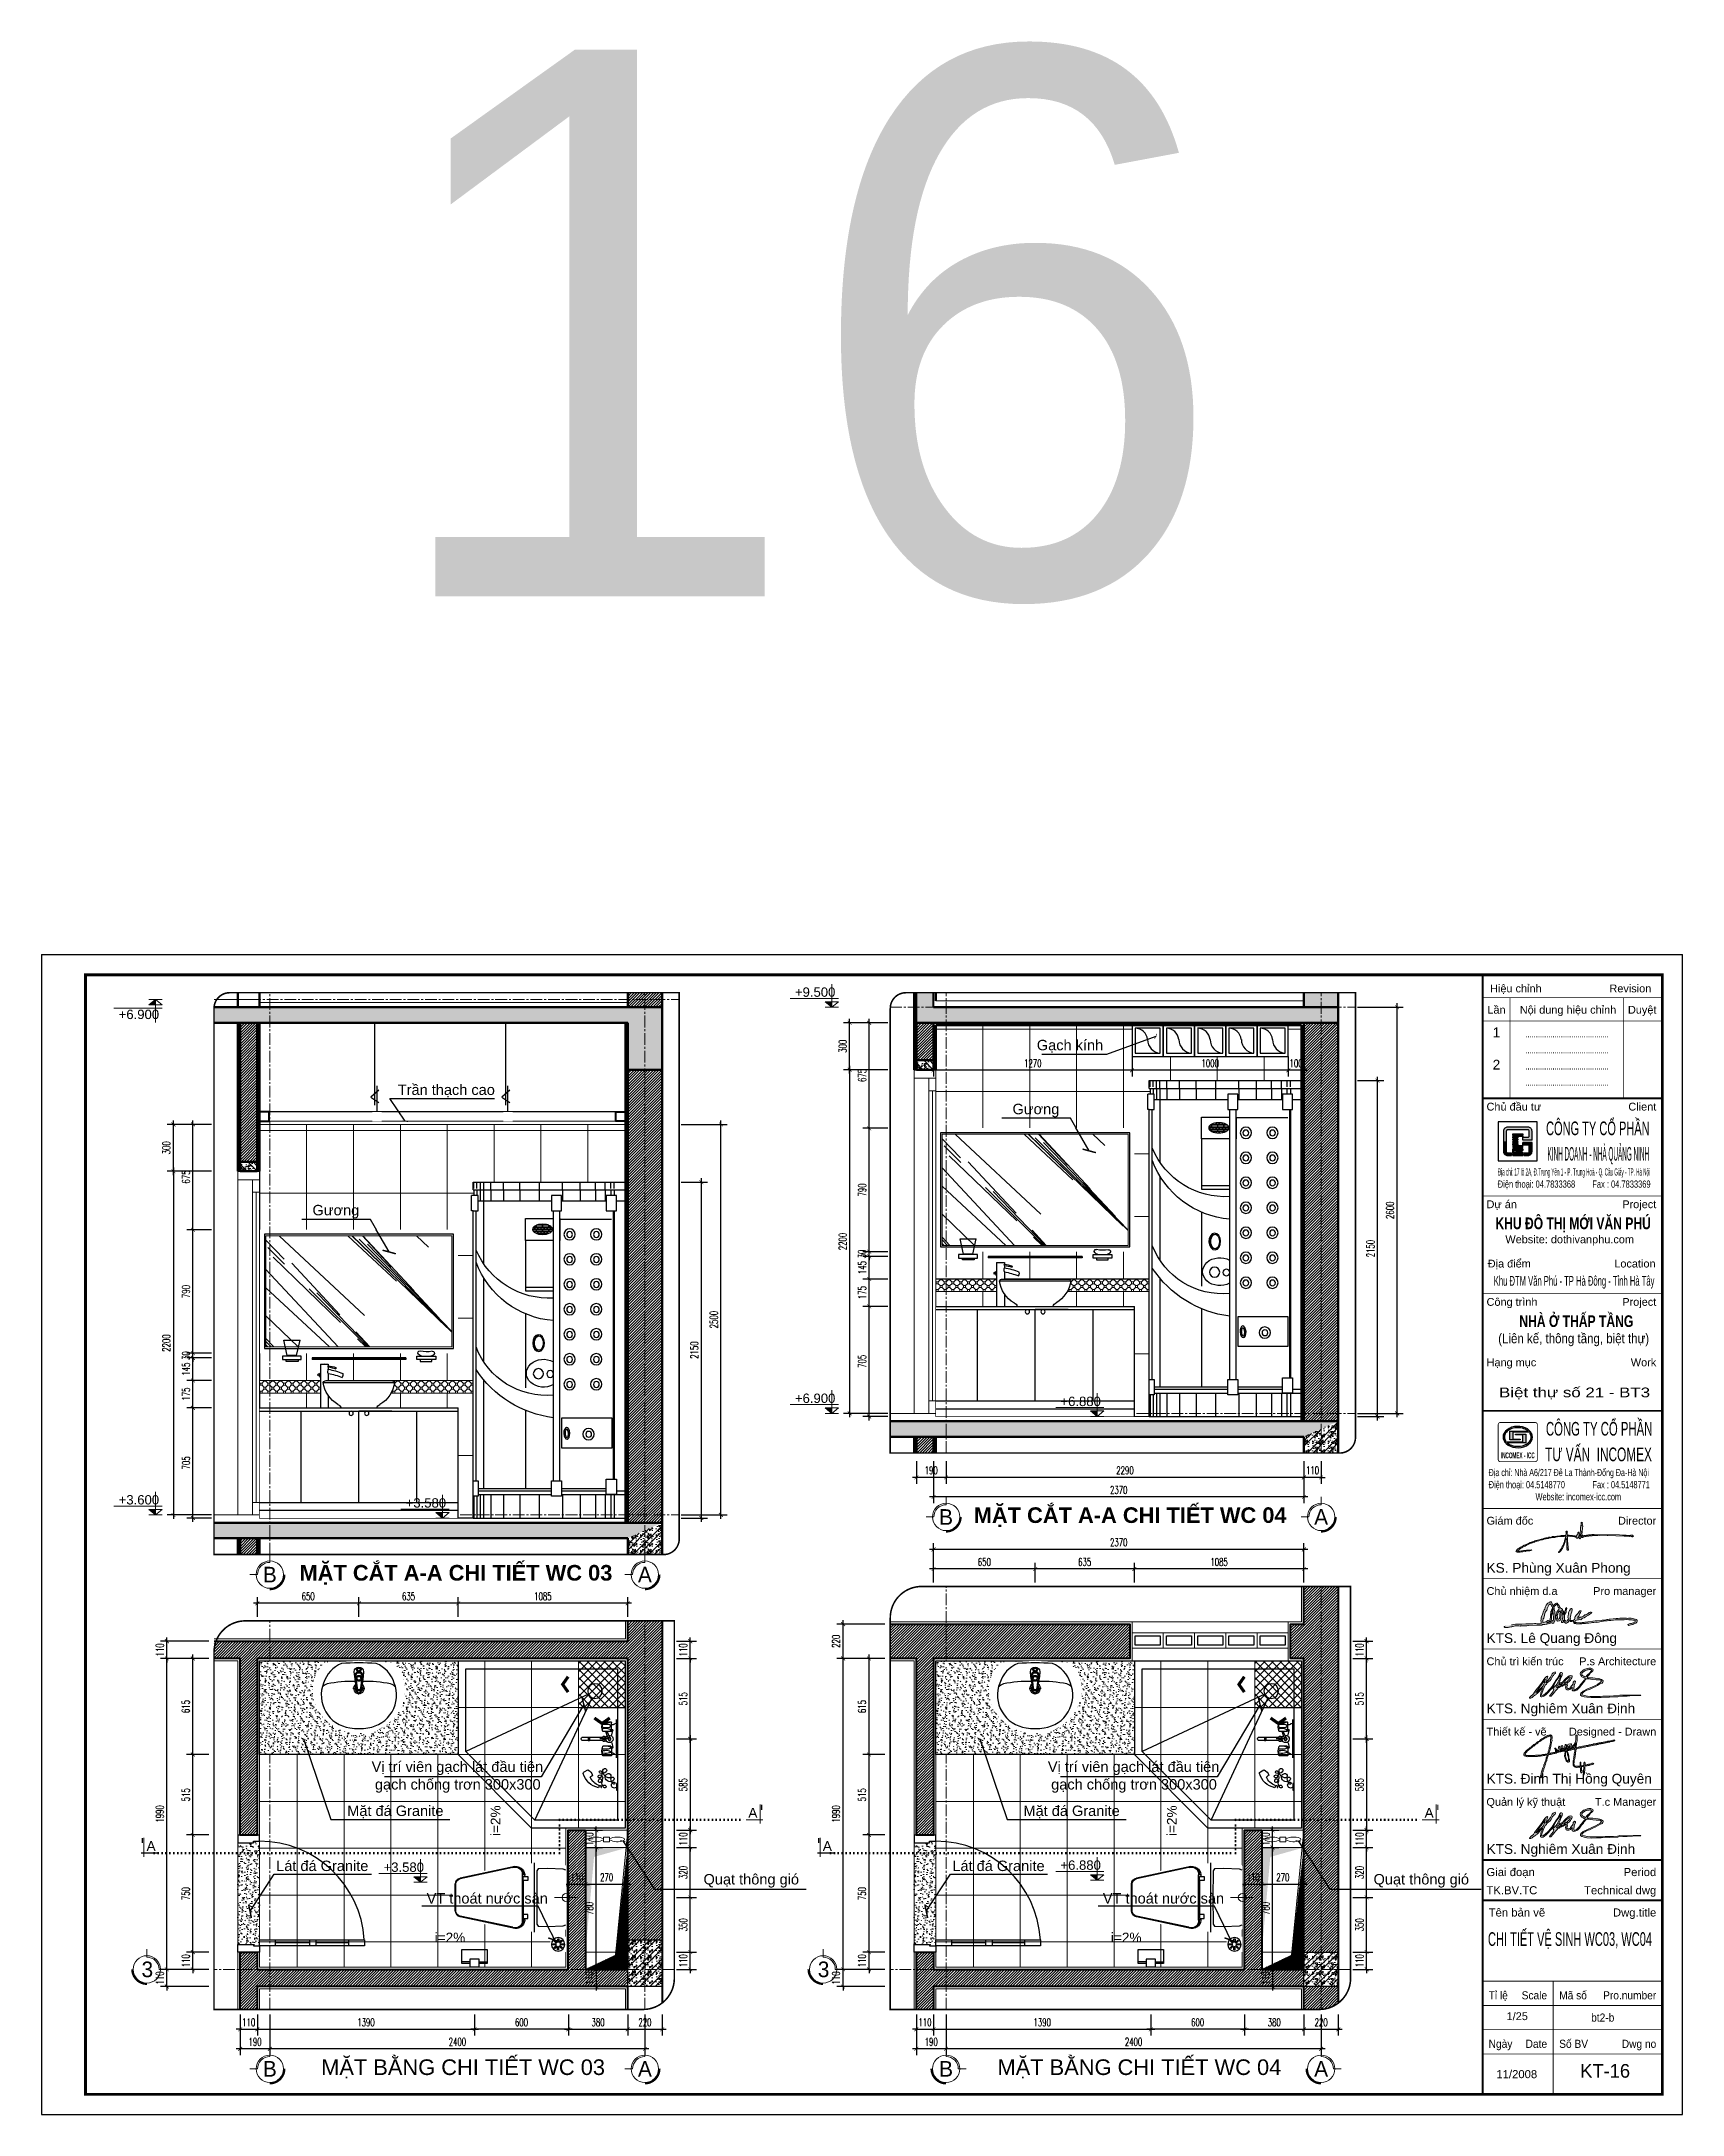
# Model space of a CAD drawing. Header units: millimetres. Extents: x -229618 to 2906, y -178063 to 96806.
# Drawn here: x -115925 to -105424, y -56426 to -43155 of the extents above; entities that cross this region are included whole.
import ezdxf
from ezdxf.enums import TextEntityAlignment as Align
from ezdxf.xclip import XClip

# ---------------------------------------------------------------- set-up
doc = ezdxf.new("R2010")
doc.units = ezdxf.units.MM
doc.header["$LTSCALE"] = 200
doc.header["$MEASUREMENT"] = 0
doc.header["$XCLIPFRAME"] = 0
doc.set_wipeout_variables(frame=1)
doc.header["$PDMODE"] = 3
doc.header["$PDSIZE"] = 50
for name, pattern in [('CENTER2', [1.125, 0.75, -0.125, 0.125, -0.125]), ('DASHED2', [0.375, 0.25, -0.125]), ('DOT2', [0.125, 0, -0.125]), ('HIDDEN2', [0.1875, 0.125, -0.0625])]:
    doc.linetypes.add(name, pattern=pattern)
doc.layers.get('0').update_dxf_attribs({"color": 95, "linetype": 'CONTINUOUS'})
doc.layers.get('DEFPOINTS').update_dxf_attribs({"linetype": 'CONTINUOUS'})
for name, color, linetype, lineweight in [('1noithat', 146, 'CONTINUOUS', 13), ('A-Wall', 1, 'CONTINUOUS', 50), ('cat', 1, 'CONTINUOUS', 40), ('hatch', 250, 'CONTINUOUS', 5), ('KH cat', 2, 'HIDDEN2', 50), ('khuat', 8, 'DASHED2', 15), ('nho', 252, 'CONTINUOUS', 15), ('thay', 7, 'CONTINUOUS', 18), ('tim', 18, 'CENTER2', 9)]:
    doc.layers.add(name, color=color, linetype=linetype, lineweight=lineweight)
for name, color, linetype in [('COT', 2, 'CONTINUOUS'), ('CUA', 145, 'CONTINUOUS'), ('DIM', 251, 'CONTINUOUS'), ('KHUNGTEN', 7, 'CONTINUOUS'), ('Net manh', 251, 'CONTINUOUS'), ('NOITHAT', 99, 'CONTINUOUS'), ('TEXT', 33, 'CONTINUOUS'), ('VAT-LIEU', 251, 'CONTINUOUS'), ('VLIEU', 15, 'CONTINUOUS')]:
    doc.layers.add(name, color=color, linetype=linetype)
doc.layers.add('in', color=203, linetype='CONTINUOUS', lineweight=5, plot=False)
doc.styles.add('Aria H B iso', font='Vharialb_0.ttf')
doc.styles.add('Aria H iso', font='Vharial_0.ttf')
doc.styles.add('Arial iso', font='vnarial_0.ttf')
doc.styles.add('Arial N  iso', font='vnarialn_0.ttf')
doc.styles.add('dam', font='Vhavanb_0.ttf', dxfattribs={"width": 0.9, "height": 450})
doc.styles.add('khung', font='Vhcentn_0.ttf')
doc.styles.add('NHO2', font='vncc-rms.shx', dxfattribs={"width": 0.65})
doc.styles.add('Scale', font='vnsimli.shx', dxfattribs={"width": 0.65, "bigfont": 'bigfont.shx'})
doc.styles.add('TEXT1', font='Vhavan_0.ttf', dxfattribs={"height": 200})
doc.dimstyles.new('Scale', dxfattribs={"dimscale": 75, "dimtxt": 2, "dimasz": 1, "dimexe": 1.6, "dimexo": 0, "dimgap": 0.8, "dimtad": 1, "dimdec": 0, "dimzin": 0, "dimdsep": 46, "dimtxsty": 'Scale', "dimblk": 'ARCHTICK', "dimcen": 0.1, "dimdle": 1, "dimclrd": 256, "dimclre": 256, "dimclrt": 3, "dimadec": 0, "dimazin": 0, "dimtfac": 1, "dimtdec": 0, "dimtix": 1, "dimtmove": 2, "dimatfit": 3, "dimldrblk": 'ARCHTICK', "dimfxl": 0, "dimtolj": 1, "dimtzin": 0, "dimarcsym": 0})
pattern_1 = [(0, (83.29, 12.83), (0, 100), [0, -100]), (0, (12.65, 56.06), (0, 100), [0, -100]), (0, (15.78, 38.46), (0, 100), [0, -100]), (0, (51, 46.67), (0, 100), [0, -100]), (0, (32.02, 75.43), (0, 100), [0, -100]), (0, (26.93, 62.72), (0, 100), [0, -100]), (0, (35.94, 84.04), (0, 100), [0, -100]), (0, (22.04, 92.45), (0, 100), [0, -100]), (0, (41.22, 70.54), (0, 100), [0, -100]), (0, (9.13, 70.93), (0, 100), [0, -100]), (0, (73.12, 71.32), (0, 100), [0, -100]), (0, (87.6, 74.06), (0, 100), [0, -100]), (0, (80.16, 63.89), (0, 100), [0, -100]), (0, (82.32, 50.2), (0, 100), [0, -100]), (0, (56.29, 62.13), (0, 100), [0, -100]), (0, (55.51, 34.55), (0, 100), [0, -100]), (0, (55.51, 25.94), (0, 100), [0, -100]), (0, (8.15, 23.98), (0, 100), [0, -100]), (0, (47.68, 35.72), (0, 100), [0, -100]), (0, (48.07, 2.46), (0, 100), [0, -100]), (0, (37.31, 23.79), (0, 100), [0, -100]), (0, (38.09, 14), (0, 100), [0, -100]), (0, (25.17, 6.77), (0, 100), [0, -100]), (0, (31.83, 20.07), (0, 100), [0, -100]), (0, (27.13, 24.18), (0, 100), [0, -100]), (45, (79.99, 21.105), (0, 100.00003), [8, -133.4214]), (135, (85.65, 26.76), (-100.00003, 0), [8, -133.4214]), (270, (79.99, 32.42), (100, -2e-14), [11.3137, -88.6863]), (180, (76.52, 22.38), (-1e-14, -100), [12, -88]), (270, (64.52, 22.38), (100, -2e-14), [12, -88]), (45, (64.52, 10.38), (0, 100.00003), [16.9706, -124.4508]), (90, (39.51, 29.29), (-100, 6e-15), [16.8, -83.2]), (180, (39.51, 46.09), (-1e-14, -100), [16.8, -83.2]), (315, (22.714, 46.095), (100.00003, -2e-14), [23.7588, -117.6626]), (135, (25.28, 11.31), (-100.00003, 0), [7, -134.4214]), (225, (20.33, 16.26), (-1e-14, -100.00003), [7, -134.4214]), (0, (15.38, 11.31), (0, 100), [9.8995, -90.1005]), (0, (61.83, 78.92), (0, 100), [13.75, -86.25]), (90, (75.58, 78.92), (-100, 6e-15), [13.75, -86.25]), (225, (75.584, 92.67), (-1e-14, -100.00003), [19.4454, -121.9759]), (270, (50.27, 80.91), (100, -2e-14), [12.5, -87.5]), (0, (50.27, 68.41), (0, 100), [12.5, -87.5]), (135, (62.77, 68.41), (-100.00003, 0), [17.6777, -123.7437]), (45, (56.63, 84.76), (0, 100.00003), [8.5, -132.9214]), (135, (62.64, 90.77), (-100.00003, 0), [8.5, -132.9214]), (270, (56.63, 96.78), (100, -2e-14), [12.0208, -87.9792]), (135, (17.366, 77.56), (-100.00003, 0), [14.1421, -127.2792]), (0, (7.37, 77.56), (0, 100), [10, -90]), (270, (7.37, 87.56), (100, -2e-14), [10, -90]), (45, (0, 0), (-49.497475, 49.497475), []), (45, (35, 0), (-49.497475, 49.497475), [])]
pattern_2 = [(45, (-285883.295, -7199.217), (-8.8388348, 8.8388348), [])]
pattern_3 = [(45, (9238.146, 4528.038), (-8.8388348, 8.8388348), [])]

msp = doc.modelspace()

# ---------------------------------------------------------------- texts
at = {"layer": 'TEXT'}
for s, height, style, p in [('G¹ch kÝnh', 66.67, 'Arial iso', (-109556.2, -49612.6)), ('G\xad¬ng', 66.67, 'Arial iso', (-109711.7, -50021.9)), ('G\xad¬ng', 66.67, 'Arial iso', (-114191.3, -50669.1)), ('VÞ trÝ viªn g¹ch l¸t ®Çu tiªn', 66.667, 'Arial iso', (-113812.9, -54231.9)), ('g¹ch chèng tr¬n 300x300', 66.667, 'Arial iso', (-113791.7, -54345.1)), ('VÞ trÝ viªn g¹ch l¸t ®Çu tiªn', 66.667, 'Arial iso', (-109485.7, -54231.9)), ('g¹ch chèng tr¬n 300x300', 66.667, 'Arial iso', (-109464.5, -54345.1)), ('MÆt ®¸ Granite', 66.667, 'Arial iso', (-113969, -54514.4)), ('MÆt ®¸ Granite', 66.667, 'Arial iso', (-109641.8, -54514.4)), ('L¸t ®¸ Granite ', 66.667, 'Arial iso', (-114423.8, -54866.8)), ('L¸t ®¸ Granite ', 66.667, 'Arial iso', (-110096.6, -54866.8)), ('Qu¹t th«ng giã', 66.667, 'Arial iso', (-111689.1, -54952.7)), ('Qu¹t th«ng giã', 66.667, 'Arial iso', (-107401.6, -54952.7)), ('i=2%%%', 62.5, 'Arial iso', (-113409.9, -55323.7)), ('i=2%%%', 62.5, 'Arial iso', (-109082.6, -55323.7)), ('mÆt b»ng chi tiÕt wc 03', 100, 'Aria H iso', (-114135.6, -56172.4)), ('mÆt b»ng chi tiÕt wc 04', 100, 'Aria H iso', (-109807.9, -56172.4))]:
    msp.add_text(s, height=height, dxfattribs=dict(at, style=style)).set_placement(p)
at = {"layer": 'TEXT', "linetype": 'Continuous', "style": 'dam'}
for s, p in [('b', (-110137, -52600.2)), ('a', (-107737, -52600.2)), ('b', (-114464.3, -52969.2)), ('a', (-112064.3, -52969.2)), ('3', (-115248.1, -55496.1)), ('3', (-110920.9, -55496.1)), ('b', (-114464.3, -56132.9)), ('a', (-112064.3, -56132.9)), ('b', (-110137, -56132.9)), ('a', (-107737, -56132.9))]:
    msp.add_text(s, height=100, dxfattribs=at).set_placement(p, align=Align.MIDDLE)
at = {"layer": 'TEXT', "style": 'Aria H B iso'}
for s, p in [('mÆt c¾t a-a chi tiÕt wc 04', (-108959, -52638.5)), ('mÆt c¾t a-a chi tiÕt wc 03', (-113273.4, -53007.4))]:
    msp.add_text(s, height=100, dxfattribs=at).set_placement(p, align=Align.CENTER)
at = {"layer": 'TEXT', "style": 'Arial iso'}
for p in [(-112988.3, -54642.9), (-108661, -54642.9)]:
    msp.add_text('i=2%%%', height=62.5, rotation=90, dxfattribs=at).set_placement(p)
at = {"layer": 'VLIEU', "style": 'Aria H iso'}
msp.add_text('16', height=3500, dxfattribs=at).set_placement((-113777, -46706.8))

# ---------------------------------------------------------------- blocks, each defined once
blk = doc.blocks.new('LO GO NHA QUANG NINH')
at = {"layer": 'hatch', "lineweight": -2}
for points in [[(865, 759, 0.414214), (759, 865), (241, 865, 0.414214), (135, 759), (135, 500), (205, 500), (205, 759, -0.414214), (241, 795), (759, 795, -0.414214), (795, 759), (795, 640, -0.414214), (759, 604), (632, 604), (632, 533), (865, 533)], [(342, 205), (241, 205, -0.414214), (205, 241), (205, 500), (135, 500), (135, 241, 0.414214), (241, 135), (342, 135)], [(865, 474), (632, 474), (632, 404), (759, 404, -0.414214), (795, 368), (795, 241, -0.414214), (759, 205), (658, 205), (658, 135), (759, 135, 0.414214), (865, 241)]]:
    blk.add_hatch(color=32, dxfattribs=at).paths.add_polyline_path(points)
h = blk.add_hatch(color=32, dxfattribs=at)
h.paths.add_polyline_path([(378, 428), (499, 428), (499, 404), (378, 404)])
h.paths.add_polyline_path([(378, 472), (499, 472), (499, 448), (378, 448)])
h.paths.add_polyline_path([(378, 516), (499, 516), (499, 492), (378, 492)])
h.paths.add_polyline_path([(378, 560), (499, 560), (499, 536), (378, 536)])
h.paths.add_polyline_path([(378, 604), (499, 604), (499, 580), (378, 580)])
h.paths.add_polyline_path([(378, 648), (632, 648), (632, 624), (378, 624)])
h.paths.add_polyline_path([(378, 692), (632, 692), (632, 668), (378, 668)])
h = blk.add_hatch(color=32, dxfattribs=at)
h.paths.add_polyline_path([(378, 316), (632, 316), (632, 340), (378, 340)])
h.paths.add_polyline_path([(378, 360), (632, 360), (632, 384), (378, 384)])
h.paths.add_polyline_path([(632, 216), (632, 188), (578, 188), (578, 296), (632, 296), (632, 268), (606, 268), (606, 216)])
h.paths.add_polyline_path([(558, 216), (558, 188), (503, 188), (503, 296), (558, 296), (558, 268), (532, 268), (532, 216)])
h.paths.add_polyline_path([(458, 216), (403, 216), (403, 268), (458, 268)], flags=16)
h.paths.add_polyline_path([(483, 188), (378, 188), (378, 296), (483, 296)])
h.paths.add_polyline_path([(378, 135), (632, 135), (632, 168), (378, 168)])
for p, q in [((632, 533), (632, 604)), ((865, 533), (632, 533)), ((342, 205), (342, 135)), ((865, 474), (632, 474)), ((632, 404), (632, 474)), ((658, 205), (658, 135))]:
    blk.add_line(p, q, dxfattribs=at)
for points in [[(865, 533), (865, 759, 0.414214), (759, 865), (241, 865, 0.414214), (135, 759), (135, 241, 0.414214), (241, 135), (342, 135)], [(632, 604), (759, 604, 0.414214), (795, 640), (795, 759, 0.414214), (759, 795), (241, 795, 0.414214), (205, 759), (205, 241, 0.414214), (241, 205), (342, 205)], [(658, 205), (759, 205, 0.414214), (795, 241), (795, 368, 0.414214), (759, 404), (632, 404)], [(658, 135), (759, 135, 0.414214), (865, 241), (865, 474)]]:
    blk.add_lwpolyline(points, format="xyb", dxfattribs=at)
for points in [[(378, 692), (632, 692), (632, 668), (378, 668)], [(378, 648), (632, 648), (632, 624), (378, 624)], [(378, 604), (499, 604), (499, 580), (378, 580)], [(378, 560), (499, 560), (499, 536), (378, 536)], [(378, 516), (499, 516), (499, 492), (378, 492)], [(378, 472), (499, 472), (499, 448), (378, 448)], [(378, 428), (499, 428), (499, 404), (378, 404)], [(378, 360), (632, 360), (632, 384), (378, 384)], [(378, 316), (632, 316), (632, 340), (378, 340)], [(483, 188), (378, 188), (378, 296), (483, 296)], [(378, 135), (632, 135), (632, 168), (378, 168)], [(458, 216), (403, 216), (403, 268), (458, 268)]]:
    blk.add_lwpolyline(points, close=True, dxfattribs=at)
for points in [[(558, 216), (558, 188), (503, 188), (503, 296), (558, 296), (558, 268), (532, 268), (532, 216), (558, 216)], [(632, 216), (632, 188), (578, 188), (578, 296), (632, 296), (632, 268), (606, 268), (606, 216), (632, 216)]]:
    blk.add_lwpolyline(points, dxfattribs=at)
at = {"layer": 'thay', "lineweight": -2}
blk.add_lwpolyline([(0, 0), (1000, 0), (1000, 1000), (0, 1000)], close=True, dxfattribs=at)
blk = doc.blocks.new('a dong')
at = {"layer": 'hatch', "ltscale": 30}
h = blk.add_hatch(color=256, dxfattribs=at)
h.paths.add_polyline_path([(989, 288), (981, 297), (976, 303), (962, 308), (954, 308), (948, 319), (945, 326), (931, 354), (919, 372), (912, 378), (897, 392), (889, 394), (879, 390), (869, 384), (862, 378), (852, 370), (849, 365), (840, 357), (834, 349), (840, 337), (844, 316), (850, 333), (857, 342), (871, 357), (877, 363), (885, 370), (892, 372), (897, 371), (903, 363), (911, 343), (917, 325), (927, 314), (931, 305), (928, 286), (922, 279), (915, 273), (904, 259), (893, 240), (887, 223), (881, 213), (881, 195), (880, 180), (879, 165), (879, 151), (887, 125), (892, 110), (895, 98), (904, 87), (928, 92), (938, 92), (948, 99), (955, 115), (961, 126), (962, 137), (962, 146), (964, 160), (969, 171), (970, 182), (970, 195), (970, 206), (968, 211), (965, 222), (965, 236), (963, 249), (962, 259), (963, 264), (974, 267), (984, 245), (986, 237), (990, 219), (993, 210), (996, 193), (996, 188), (994, 147), (993, 138), (989, 129), (985, 124), (978, 86), (971, 80), (973, 66), (986, 64), (993, 64), (999, 66), (1005, 84), (1004, 93), (1005, 102), (1012, 106), (1016, 100), (1019, 90), (1020, 81), (1023, 71), (1030, 65), (1042, 55), (1051, 53), (1059, 55), (1073, 64), (1083, 68), (1098, 92), (1107, 99), (1114, 96), (1120, 91), (1129, 83), (1150, 82), (1164, 87), (1172, 87), (1175, 82), (1175, 73), (1181, 61), (1189, 56), (1196, 51), (1207, 49), (1213, 49), (1221, 45), (1226, 43), (1253, 43), (1270, 43), (1283, 43), (1307, 45), (1318, 45), (1329, 48), (1364, 49), (1380, 51), (1393, 52), (1425, 56), (1439, 56), (1478, 58), (1502, 63), (1521, 64), (1563, 70), (1572, 68), (1655, 83), (1689, 89), (1723, 93), (1750, 96), (1779, 97), (1810, 100), (1855, 104), (1888, 110), (1922, 111), (1958, 113), (2041, 113), (2085, 115), (2119, 111), (2162, 110), (2184, 106), (2203, 106), (2224, 103), (2228, 96), (2227, 87), (2220, 71), (2191, 58), (2176, 52), (2162, 50), (2147, 48), (2126, 45), (2113, 40), (2101, 33), (2102, 26), (2112, 20), (2120, 16), (2134, 19), (2151, 26), (2159, 26), (2185, 34), (2201, 42), (2217, 46), (2239, 56), (2249, 64), (2256, 73), (2261, 82), (2262, 98), (2254, 106), (2254, 115), (2204, 129), (2189, 133), (2160, 139), (2144, 138), (2111, 137), (2100, 136), (2077, 137), (1998, 138), (1980, 140), (1963, 137), (1929, 135), (1901, 132), (1803, 121), (1786, 120), (1764, 118), (1743, 115), (1727, 110), (1711, 107), (1680, 105), (1667, 103), (1647, 99), (1583, 93), (1547, 95), (1384, 72), (1371, 72), (1353, 68), (1326, 67), (1313, 61), (1284, 61), (1229, 64), (1212, 65), (1206, 66), (1201, 84), (1205, 91), (1211, 99), (1228, 107), (1243, 109), (1264, 109), (1286, 114), (1300, 113), (1333, 137), (1361, 147), (1382, 162), (1433, 193), (1480, 225), (1489, 229), (1490, 237), (1479, 242), (1463, 241), (1446, 235), (1430, 226), (1411, 208), (1394, 196), (1371, 196), (1350, 174), (1335, 167), (1321, 161), (1306, 158), (1293, 155), (1269, 140), (1255, 139), (1245, 138), (1246, 142), (1249, 148), (1253, 157), (1255, 164), (1266, 172), (1267, 175), (1284, 219), (1296, 235), (1304, 248), (1308, 257), (1309, 263), (1299, 266), (1291, 266), (1287, 263), (1276, 253), (1265, 238), (1256, 227), (1248, 215), (1233, 199), (1225, 190), (1208, 170), (1198, 150), (1198, 142), (1200, 127), (1196, 117), (1178, 108), (1168, 101), (1154, 98), (1138, 98), (1131, 100), (1124, 105), (1123, 110), (1116, 120), (1119, 126), (1125, 134), (1119, 145), (1126, 162), (1129, 172), (1134, 188), (1134, 203), (1137, 213), (1140, 220), (1148, 245), (1148, 257), (1152, 275), (1152, 288), (1152, 294), (1149, 299), (1142, 304), (1136, 304), (1127, 300), (1122, 292), (1119, 283), (1111, 268), (1105, 261), (1100, 247), (1090, 236), (1093, 202), (1088, 191), (1085, 180), (1083, 156), (1087, 139), (1090, 128), (1095, 119), (1088, 115), (1078, 104), (1067, 94), (1052, 86), (1043, 89), (1039, 95), (1030, 103), (1026, 111), (1023, 124), (1024, 136), (1027, 146), (1027, 156), (1027, 169), (1027, 178), (1027, 184), (1027, 194), (1036, 215), (1044, 226), (1055, 239), (1052, 268), (1057, 284), (1061, 296), (1066, 302), (1059, 318), (1044, 298), (1043, 287), (1042, 276), (1035, 268), (1031, 261), (1024, 241), (1025, 232), (1025, 221), (1021, 210), (1010, 200), (1007, 205), (1006, 211), (1006, 241), (1005, 252), (1004, 257), (998, 269), (993, 278)])
h.paths.add_polyline_path([(938, 265), (947, 251), (951, 235), (944, 218), (945, 183), (946, 164), (941, 143), (939, 136), (925, 123), (919, 123), (911, 125), (905, 132), (904, 147), (903, 156), (902, 190), (909, 207), (913, 221), (915, 234), (920, 241), (927, 253)], flags=16)
h.paths.add_polyline_path([(806, 412), (796, 418), (783, 416), (776, 414), (761, 407), (754, 403), (743, 396), (728, 385), (717, 369), (712, 360), (707, 352), (701, 338), (696, 324), (687, 291), (681, 283), (672, 268), (668, 259), (652, 201), (644, 188), (638, 178), (625, 146), (625, 129), (625, 122), (621, 92), (627, 78), (627, 71), (627, 62), (627, 56), (629, 49), (626, 48), (611, 43), (562, 42), (555, 42), (539, 46), (516, 47), (484, 45), (477, 44), (458, 43), (412, 45), (399, 44), (384, 44), (366, 42), (300, 35), (276, 36), (222, 40), (202, 40), (190, 37), (159, 30), (139, 27), (122, 26), (83, 13), (68, 12), (44, 11), (33, 12), (15, 4), (0, 0), (0, -9), (7, -18), (37, -18), (46, -18), (66, -18), (76, -15), (91, -12), (111, -9), (130, -7), (140, -2), (154, -1), (188, 7), (230, 7), (248, 7), (268, 4), (278, 8), (338, 10), (362, 10), (385, 11), (399, 13), (414, 15), (556, 23), (608, 23), (636, 22), (652, 30), (691, 33), (710, 37), (721, 36), (774, 51), (785, 55), (795, 58), (802, 61), (809, 59), (820, 53), (827, 51), (843, 61), (847, 75), (850, 80), (859, 91), (864, 130), (864, 144), (864, 157), (865, 172), (864, 179), (858, 224), (859, 247), (853, 273), (850, 287), (848, 307), (844, 316), (840, 337), (834, 349), (825, 361), (811, 398)])
h.paths.add_polyline_path([(782, 384), (798, 365), (804, 352), (812, 339), (822, 325), (827, 304), (828, 291), (829, 291), (828, 290), (829, 286), (828, 272), (828, 258), (834, 214), (834, 193), (835, 168), (836, 155), (837, 133), (837, 123), (835, 112), (833, 100), (822, 87), (820, 89), (818, 91), (817, 92), (815, 94), (808, 102), (802, 120), (801, 146), (802, 165), (803, 184), (806, 204), (810, 213), (815, 246), (815, 250), (815, 262), (815, 275), (818, 284), (822, 290), (828, 291), (827, 304), (822, 325), (818, 314), (813, 304), (807, 294), (802, 280), (802, 267), (795, 260), (794, 252), (790, 220), (790, 215), (788, 211), (786, 203), (784, 192), (785, 177), (785, 166), (785, 151), (782, 132), (783, 123), (781, 115), (781, 105), (768, 103), (743, 97), (723, 87), (705, 78), (663, 68), (657, 71), (653, 81), (658, 95), (664, 129), (670, 137), (697, 241), (726, 274), (729, 290), (730, 305), (763, 374)], flags=16)
h.paths.add_polyline_path([(785, 88), (787, 87), (790, 87), (792, 84), (795, 81), (789, 77), (783, 73), (780, 72), (777, 71), (766, 70), (749, 64), (741, 62), (731, 62), (726, 63), (725, 65), (733, 67), (740, 70), (746, 73), (756, 75), (765, 79), (768, 81), (776, 84)], flags=16)
for points in [[(15, 4), (0, 0), (0, -9), (7, -18), (37, -18), (46, -18), (66, -18), (76, -15), (91, -12), (111, -9), (130, -7), (140, -2), (154, -1), (188, 7), (230, 7), (248, 7), (268, 4), (278, 8), (338, 10), (362, 10), (385, 11), (399, 13), (414, 15), (556, 23), (608, 23), (636, 22), (652, 30), (691, 33), (710, 37), (721, 36), (774, 51), (785, 55), (795, 58), (802, 61), (809, 59), (820, 53), (827, 51), (827, 51), (843, 61), (847, 75), (850, 80), (859, 91), (864, 130), (864, 144), (864, 157), (865, 172), (864, 179), (858, 224), (859, 247), (853, 273), (850, 287), (848, 307), (844, 316), (840, 337), (834, 349), (825, 361), (811, 398), (806, 412), (796, 418), (783, 416), (776, 414), (761, 407), (754, 403), (743, 396), (728, 385), (717, 369), (712, 360), (707, 352), (701, 338), (696, 324), (687, 291), (681, 283), (672, 268), (668, 259), (652, 201), (644, 188), (638, 178), (625, 146), (625, 129), (625, 122), (621, 92), (627, 78), (627, 71), (627, 62), (627, 56), (629, 49), (626, 48), (611, 43), (562, 42), (555, 42), (539, 46), (516, 47), (484, 45), (477, 44), (458, 43), (412, 45), (399, 44), (384, 44), (366, 42), (300, 35), (276, 36), (222, 40), (202, 40), (190, 37), (159, 30), (139, 27), (122, 26)], [(781, 105), (768, 103), (743, 97), (723, 87), (705, 78), (663, 68), (657, 71), (653, 81), (658, 95), (664, 129), (670, 137), (697, 241), (726, 274), (729, 290), (730, 305), (763, 374), (782, 384), (782, 384), (782, 384), (798, 365), (804, 352), (812, 339), (822, 325), (822, 325), (827, 304), (829, 286), (828, 258), (834, 214), (834, 193), (835, 168), (836, 143), (837, 123), (833, 100), (833, 100), (822, 87), (822, 87), (808, 102), (802, 120), (801, 146), (803, 184), (806, 204), (806, 204), (814, 221), (815, 232), (815, 242), (815, 250), (815, 262), (815, 275), (818, 284), (822, 290), (828, 291)], [(834, 349), (840, 357), (849, 365), (852, 370), (862, 378), (869, 384), (879, 390), (889, 394), (897, 392), (912, 378), (919, 372), (931, 354), (945, 326), (948, 319), (954, 308), (962, 308), (976, 303), (981, 297), (989, 288), (993, 278), (998, 269), (1004, 257), (1005, 252), (1006, 241), (1006, 211), (1007, 205), (1010, 200), (1010, 200), (1010, 200), (1021, 210), (1025, 221), (1025, 232), (1024, 241), (1031, 261), (1035, 268), (1042, 276), (1043, 287), (1044, 298), (1059, 318), (1059, 318), (1066, 302), (1061, 296), (1057, 284), (1052, 268), (1055, 239), (1055, 239), (1044, 226), (1036, 215), (1027, 194), (1027, 184), (1027, 178), (1027, 169), (1027, 156), (1027, 146), (1024, 136), (1023, 124), (1026, 111), (1030, 103), (1030, 103), (1039, 95), (1043, 89), (1052, 86), (1067, 94), (1078, 104), (1088, 115), (1095, 119), (1090, 128), (1087, 139), (1083, 156), (1085, 180), (1088, 191), (1093, 202), (1090, 236), (1100, 247), (1105, 261), (1111, 268), (1119, 283), (1122, 292), (1127, 300), (1136, 304), (1142, 304), (1149, 299), (1152, 294), (1152, 288), (1152, 275), (1148, 257), (1148, 245), (1140, 220), (1137, 213), (1134, 203), (1134, 188), (1129, 172), (1126, 162), (1119, 145), (1119, 145), (1125, 134), (1119, 126), (1116, 120), (1123, 110), (1124, 105), (1131, 100), (1138, 98), (1154, 98), (1168, 101), (1178, 108), (1196, 117), (1200, 127), (1198, 142), (1198, 150), (1208, 170), (1225, 190), (1233, 199), (1248, 215), (1256, 227), (1265, 238), (1276, 253), (1287, 263), (1291, 266), (1299, 266), (1299, 266), (1309, 263), (1308, 257), (1304, 248), (1296, 235), (1284, 219), (1267, 175), (1266, 172), (1255, 164), (1253, 157), (1249, 148), (1246, 142), (1245, 138), (1255, 139), (1269, 140), (1293, 155), (1306, 158), (1321, 161), (1335, 167), (1350, 174), (1371, 196), (1394, 196), (1411, 208), (1430, 226), (1446, 235), (1463, 241), (1479, 242), (1479, 242), (1490, 237), (1489, 229), (1480, 225), (1433, 193), (1382, 162), (1361, 147), (1333, 137), (1300, 113), (1286, 114), (1264, 109), (1243, 109), (1228, 107), (1211, 99), (1211, 99), (1205, 91), (1201, 84), (1206, 66), (1212, 65), (1229, 64), (1284, 61), (1313, 61), (1326, 67), (1353, 68), (1371, 72), (1384, 72), (1547, 95), (1583, 93), (1647, 99), (1667, 103), (1680, 105), (1711, 107), (1727, 110), (1743, 115), (1764, 118), (1786, 120), (1803, 121), (1901, 132), (1929, 135), (1963, 137), (1980, 140), (1998, 138), (2077, 137), (2077, 137), (2100, 136), (2111, 137), (2144, 138), (2160, 139), (2189, 133), (2204, 129), (2254, 115), (2254, 106), (2262, 98), (2262, 98), (2261, 82), (2256, 73), (2249, 64), (2239, 56), (2217, 46), (2201, 42), (2185, 34), (2159, 26), (2151, 26), (2134, 19), (2120, 16), (2112, 20), (2102, 26), (2102, 26), (2101, 33), (2113, 40), (2126, 45), (2126, 45), (2147, 48), (2162, 50), (2176, 52), (2191, 58), (2220, 71), (2220, 71), (2227, 87), (2228, 96), (2224, 103), (2203, 106), (2184, 106), (2162, 110), (2119, 111), (2085, 115), (2041, 113), (1958, 113), (1958, 113), (1922, 111), (1888, 110), (1855, 104), (1810, 100), (1779, 97), (1750, 96), (1723, 93), (1689, 89), (1655, 83), (1572, 68), (1563, 70), (1521, 64), (1502, 63), (1478, 58), (1439, 56), (1425, 56), (1393, 52), (1380, 51), (1364, 49), (1329, 48), (1318, 45), (1307, 45), (1283, 43), (1258, 43), (1226, 43), (1216, 47), (1202, 57), (1202, 57), (1186, 74)], [(1283, 43), (1270, 43), (1253, 43), (1226, 43), (1221, 45), (1213, 49), (1207, 49), (1196, 51), (1189, 56), (1181, 61), (1175, 73), (1175, 82), (1172, 87), (1164, 87), (1150, 82), (1129, 83), (1120, 91), (1114, 96), (1107, 99), (1098, 92), (1083, 68), (1073, 64), (1059, 55), (1051, 53), (1042, 55), (1030, 65), (1023, 71), (1020, 81), (1019, 90), (1016, 100), (1012, 106), (1005, 102), (1004, 93), (1005, 84), (999, 66), (993, 64), (986, 64), (973, 66), (971, 80), (978, 86), (985, 124), (989, 129), (993, 138), (994, 147), (996, 188), (996, 193), (993, 210), (990, 219), (986, 237), (984, 245), (974, 267), (974, 267), (963, 264), (962, 259), (963, 249), (965, 236), (965, 222), (968, 211), (970, 206), (970, 195), (970, 182), (969, 171), (964, 160), (962, 146), (962, 137), (961, 126), (955, 115), (948, 99), (948, 99), (938, 92), (928, 92), (904, 87), (904, 87), (895, 98), (892, 110), (887, 125), (879, 151), (879, 165), (880, 180), (881, 195), (881, 213), (887, 223), (893, 240), (904, 259), (915, 273), (922, 279), (928, 286), (931, 305), (927, 314), (917, 325), (911, 343), (903, 363), (897, 371), (892, 372), (885, 370), (877, 363), (871, 357), (857, 342), (850, 333), (844, 316)], [(726, 65), (733, 67), (746, 73), (756, 75), (763, 78), (768, 81), (776, 84), (785, 88), (790, 87), (795, 81), (783, 73), (777, 71), (766, 70), (749, 64), (741, 62), (731, 62), (726, 63), (725, 65), (725, 65)], [(725, 64), (729, 66), (733, 67), (740, 70), (751, 74), (756, 75), (776, 84), (785, 88), (787, 87), (790, 87), (792, 84), (795, 81), (795, 81), (789, 77), (783, 73), (780, 72), (766, 70), (749, 64), (736, 62), (728, 62), (725, 65)], [(781, 105), (781, 115), (783, 123), (782, 132), (785, 151), (785, 166), (785, 177), (784, 192), (786, 203), (788, 211), (790, 215), (790, 220), (794, 252), (795, 260), (802, 267), (802, 280), (807, 294), (813, 304), (818, 314), (818, 314), (822, 325), (822, 325)], [(822, 87), (833, 100), (835, 112), (837, 123), (837, 133), (836, 155), (835, 168), (834, 193), (834, 214), (828, 258), (828, 272), (829, 286), (828, 291), (829, 291), (820, 287), (815, 268), (815, 246), (810, 213), (802, 165), (801, 146), (802, 120), (808, 102), (815, 94), (815, 94), (815, 91)], [(815, 94), (817, 92), (818, 91), (818, 91), (820, 89), (822, 87)], [(938, 265), (927, 253), (920, 241), (915, 234), (913, 221), (909, 207), (902, 190), (903, 156), (904, 147), (905, 132), (911, 125), (919, 123), (925, 123), (939, 136), (941, 143), (946, 164), (945, 183), (944, 218), (951, 235), (947, 251), (938, 265)]]:
    blk.add_lwpolyline(points, dxfattribs=at)
blk = doc.blocks.new('anhphong-gd')
at = {"layer": 'hatch', "ltscale": 30}
h = blk.add_hatch(color=256, dxfattribs=at)
edge = h.paths.add_edge_path()
edge.add_line((-1, 5), (-45, -1))
edge.add_line((-45, -1), (-97, -3))
edge.add_line((-97, -3), (-133, -7))
edge.add_line((-133, -7), (-153, -10))
edge.add_line((-153, -10), (-176, -14))
edge.add_line((-176, -14), (-193, -14))
edge.add_line((-193, -14), (-228, -20))
edge.add_line((-228, -20), (-247, -20))
edge.add_line((-247, -20), (-267, -20))
edge.add_line((-267, -20), (-270, -20))
edge.add_line((-270, -20), (-270, -16))
edge.add_line((-270, -16), (-264, -11))
edge.add_line((-264, -11), (-255, -5))
edge.add_line((-255, -5), (-244, 5))
edge.add_line((-244, 5), (-237, 13))
edge.add_line((-237, 13), (-223, 23))
edge.add_line((-223, 23), (-215, 29))
edge.add_line((-215, 29), (-189, 44))
edge.add_line((-189, 44), (-179, 52))
edge.add_line((-179, 52), (-169, 57))
edge.add_line((-169, 57), (-142, 72))
edge.add_line((-142, 72), (-132, 77))
edge.add_line((-132, 77), (-124, 79))
edge.add_line((-124, 79), (-96, 95))
edge.add_line((-96, 95), (-87, 100))
edge.add_line((-87, 100), (-79, 103))
edge.add_line((-79, 103), (-51, 117))
edge.add_line((-51, 117), (-41, 122))
edge.add_line((-41, 122), (-15, 131))
edge.add_line((-15, 131), (-6, 133))
edge.add_line((-6, 133), (-1, 137))
edge.add_line((-1, 137), (8, 140))
edge.add_line((8, 140), (15, 142))
edge.add_line((15, 142), (44, 152))
edge.add_line((44, 152), (54, 152))
edge.add_line((54, 152), (63, 159))
edge.add_line((63, 159), (90, 166))
edge.add_line((90, 166), (102, 169))
edge.add_line((102, 169), (109, 174))
edge.add_line((109, 174), (139, 181))
edge.add_line((139, 181), (149, 186))
edge.add_line((149, 186), (163, 189))
edge.add_line((163, 189), (188, 196))
edge.add_line((188, 196), (200, 199))
edge.add_line((200, 199), (209, 201))
edge.add_line((209, 201), (231, 206))
edge.add_line((231, 206), (242, 209))
edge.add_line((242, 209), (262, 215))
edge.add_line((262, 215), (274, 218))
edge.add_line((274, 218), (281, 220))
edge.add_line((281, 220), (297, 220))
edge.add_line((297, 220), (311, 224))
edge.add_line((311, 224), (324, 226))
edge.add_line((324, 226), (336, 228))
edge.add_line((336, 228), (363, 234))
edge.add_line((363, 234), (375, 237))
edge.add_line((375, 237), (396, 241))
edge.add_line((396, 241), (408, 241))
edge.add_line((408, 241), (443, 245))
edge.add_line((443, 245), (455, 246))
edge.add_line((455, 246), (550, 259))
edge.add_line((550, 259), (579, 263))
edge.add_line((579, 263), (627, 263))
edge.add_line((627, 263), (646, 266))
edge.add_line((646, 266), (651, 266))
edge.add_line((651, 266), (655, 266))
edge.add_line((655, 266), (655, 260))
edge.add_line((655, 260), (641, 223))
edge.add_line((641, 223), (638, 196))
edge.add_line((638, 196), (628, 180))
edge.add_line((628, 180), (628, 168))
edge.add_line((628, 168), (617, 132))
edge.add_line((617, 132), (612, 112))
edge.add_line((612, 112), (606, 93))
edge.add_line((606, 93), (587, 67))
edge.add_line((587, 67), (580, 43))
edge.add_line((580, 43), (564, 25))
edge.add_line((564, 25), (554, 15))
edge.add_line((554, 15), (549, 5))
edge.add_line((549, 5), (541, -11))
edge.add_line((541, -11), (529, -19))
edge.add_line((529, -19), (529, -27))
edge.add_line((529, -27), (526, -33))
edge.add_line((526, -33), (523, -32))
edge.add_line((523, -32), (522, -35))
edge.add_line((522, -35), (518, -35))
edge.add_line((518, -35), (518, -42))
edge.add_line((518, -42), (521, -44))
edge.add_line((521, -44), (524, -45))
edge.add_line((524, -45), (527, -45))
edge.add_line((527, -45), (530, -42))
edge.add_line((530, -42), (534, -39))
edge.add_line((534, -39), (538, -37))
edge.add_line((538, -37), (543, -32))
edge.add_line((543, -32), (547, -27))
edge.add_line((547, -27), (553, -18))
edge.add_line((553, -18), (558, -13))
edge.add_line((558, -13), (565, -5))
edge.add_line((565, -5), (568, 2))
edge.add_line((568, 2), (573, 8))
edge.add_line((573, 8), (574, 9))
edge.add_line((574, 9), (590, 28))
edge.add_line((590, 28), (596, 45))
edge.add_line((596, 45), (604, 58))
edge.add_line((604, 58), (617, 85))
edge.add_line((617, 85), (621, 99))
edge.add_line((621, 99), (623, 109))
edge.add_line((623, 109), (633, 127))
edge.add_line((633, 127), (635, 139))
edge.add_line((635, 139), (642, 160))
edge.add_line((642, 160), (646, 166))
edge.add_line((646, 166), (646, 173))
edge.add_line((646, 173), (651, 198))
edge.add_line((651, 198), (659, 220))
edge.add_line((659, 220), (661, 225))
edge.add_line((661, 225), (661, 235))
edge.add_line((661, 235), (663, 238))
edge.add_line((663, 238), (666, 238))
edge.add_line((666, 238), (666, 233))
edge.add_line((666, 233), (666, 228))
edge.add_line((666, 228), (667, 218))
edge.add_line((667, 218), (673, 168))
edge.add_line((673, 168), (673, 139))
edge.add_line((673, 139), (673, 118))
edge.add_line((673, 118), (677, 83))
edge.add_line((677, 83), (677, 61))
edge.add_line((677, 61), (677, 51))
edge.add_line((677, 51), (680, 41))
edge.add_line((680, 41), (684, 34))
edge.add_line((684, 34), (680, 32))
edge.add_line((680, 32), (677, 31))
edge.add_line((677, 31), (676, 26))
edge.add_line((676, 26), (678, 22))
edge.add_line((678, 22), (678, 19))
edge.add_line((678, 19), (678, 17))
edge.add_line((678, 17), (680, 13))
edge.add_line((680, 13), (682, 10))
edge.add_line((682, 10), (684, 6))
edge.add_line((684, 6), (685, 3))
edge.add_line((685, 3), (686, 1))
edge.add_line((686, 1), (692, -4))
edge.add_line((692, -4), (694, -4))
edge.add_line((694, -4), (696, 0))
edge.add_line((696, 0), (699, 1))
edge.add_line((699, 1), (701, 2))
edge.add_line((701, 2), (708, -1))
edge.add_line((708, -1), (708, 2))
edge.add_line((708, 2), (708, 5))
edge.add_line((708, 5), (709, 8))
edge.add_line((709, 8), (709, 11))
edge.add_line((709, 11), (709, 14))
edge.add_line((709, 14), (708, 18))
edge.add_line((708, 18), (707, 20))
edge.add_line((707, 20), (706, 23))
edge.add_line((706, 23), (704, 27))
edge.add_line((704, 27), (704, 30))
edge.add_line((704, 30), (704, 33))
edge.add_line((704, 33), (703, 38))
edge.add_line((703, 38), (702, 44))
edge.add_line((702, 44), (703, 46))
edge.add_line((703, 46), (703, 48))
edge.add_line((703, 48), (701, 61))
edge.add_line((701, 61), (701, 65))
edge.add_line((701, 65), (702, 70))
edge.add_line((702, 70), (702, 76))
edge.add_line((702, 76), (698, 96))
edge.add_line((698, 96), (698, 99))
edge.add_line((698, 99), (698, 103))
edge.add_line((698, 103), (698, 107))
edge.add_line((698, 107), (697, 110))
edge.add_line((697, 110), (695, 126))
edge.add_line((695, 126), (694, 130))
edge.add_line((694, 130), (694, 136))
edge.add_line((694, 136), (694, 141))
edge.add_line((694, 141), (691, 159))
edge.add_line((691, 159), (690, 163))
edge.add_line((690, 163), (690, 168))
edge.add_line((690, 168), (690, 172))
edge.add_line((690, 172), (690, 175))
edge.add_line((690, 175), (691, 178))
edge.add_line((691, 178), (691, 193))
edge.add_line((691, 193), (690, 196))
edge.add_line((690, 196), (689, 202))
edge.add_line((689, 202), (689, 206))
edge.add_line((689, 206), (689, 209))
edge.add_line((689, 209), (687, 226))
edge.add_line((687, 226), (686, 229))
edge.add_line((686, 229), (687, 235))
edge.add_line((687, 235), (687, 240))
edge.add_line((687, 240), (685, 259))
edge.add_line((685, 259), (684, 265))
edge.add_line((684, 265), (691, 268))
edge.add_line((691, 268), (700, 268))
edge.add_line((700, 268), (717, 268))
edge.add_line((717, 268), (722, 267))
edge.add_line((722, 267), (730, 267))
edge.add_line((730, 267), (740, 266))
edge.add_line((740, 266), (750, 262))
edge.add_line((750, 262), (754, 264))
edge.add_line((754, 264), (761, 265))
edge.add_line((761, 265), (785, 264))
edge.add_line((785, 264), (791, 260))
edge.add_line((791, 260), (797, 259))
edge.add_line((797, 259), (806, 260))
edge.add_line((806, 260), (810, 260))
edge.add_line((810, 260), (824, 256))
edge.add_line((824, 256), (827, 255))
edge.add_line((827, 255), (838, 253))
edge.add_line((838, 253), (848, 250))
edge.add_line((848, 250), (855, 245))
edge.add_line((855, 245), (858, 240))
edge.add_line((858, 240), (863, 229))
edge.add_line((863, 229), (867, 228))
edge.add_line((867, 228), (874, 227))
edge.add_line((874, 227), (886, 230))
edge.add_line((886, 230), (884, 234))
edge.add_line((884, 234), (889, 241))
edge.add_line((889, 241), (891, 244))
edge.add_line((891, 244), (896, 242))
edge.add_line((896, 242), (898, 241))
edge.add_line((898, 241), (901, 241))
edge.add_line((901, 241), (901, 249))
edge.add_line((901, 249), (901, 255))
edge.add_line((901, 255), (903, 258))
edge.add_line((903, 258), (909, 266))
edge.add_line((909, 266), (909, 270))
edge.add_line((909, 270), (909, 273))
edge.add_line((909, 273), (909, 279))
edge.add_line((909, 279), (914, 276))
edge.add_line((914, 276), (912, 273))
edge.add_line((912, 273), (912, 269))
edge.add_line((912, 269), (911, 264))
edge.add_line((911, 264), (911, 260))
edge.add_line((911, 260), (911, 257))
edge.add_line((911, 257), (910, 252))
edge.add_line((910, 252), (908, 247))
edge.add_line((908, 247), (909, 241))
edge.add_line((909, 241), (910, 238))
edge.add_line((910, 238), (914, 232))
edge.add_line((914, 232), (915, 226))
edge.add_line((915, 226), (916, 222))
edge.add_line((916, 222), (919, 220))
edge.add_line((919, 220), (925, 219))
edge.add_line((925, 219), (931, 223))
edge.add_line((931, 223), (937, 223))
edge.add_line((937, 223), (945, 239))
edge.add_line((945, 239), (942, 246))
edge.add_line((942, 246), (942, 250))
edge.add_line((942, 250), (945, 255))
edge.add_line((945, 255), (946, 258))
edge.add_line((946, 258), (947, 261))
edge.add_line((947, 261), (948, 265))
edge.add_line((948, 265), (949, 270))
edge.add_line((949, 270), (952, 274))
edge.add_line((952, 274), (953, 276))
edge.add_line((953, 276), (956, 279))
edge.add_line((956, 279), (959, 279))
edge.add_line((959, 279), (958, 274))
edge.add_line((958, 274), (957, 270))
edge.add_line((957, 270), (955, 263))
edge.add_line((955, 263), (955, 260))
edge.add_line((955, 260), (957, 254))
edge.add_line((957, 254), (959, 250))
edge.add_line((959, 250), (961, 248))
edge.add_line((961, 248), (972, 242))
edge.add_line((972, 242), (977, 242))
edge.add_line((977, 242), (984, 246))
edge.add_line((984, 246), (989, 248))
edge.add_line((989, 248), (992, 251))
edge.add_line((992, 251), (998, 253))
edge.add_line((998, 253), (1004, 255))
edge.add_line((1004, 255), (1007, 255))
edge.add_line((1007, 255), (1021, 260))
edge.add_line((1021, 260), (1028, 262))
edge.add_line((1028, 262), (1034, 262))
edge.add_line((1034, 262), (1039, 262))
edge.add_line((1039, 262), (1048, 265))
edge.add_line((1048, 265), (1050, 265))
edge.add_line((1050, 265), (1056, 267))
edge.add_line((1056, 267), (1082, 270))
edge.add_line((1082, 270), (1096, 270))
edge.add_line((1096, 270), (1099, 273))
edge.add_line((1099, 273), (1134, 275))
edge.add_line((1134, 275), (1145, 275))
edge.add_line((1145, 275), (1154, 277))
edge.add_line((1154, 277), (1160, 279))
edge.add_line((1160, 279), (1193, 279))
edge.add_line((1193, 279), (1202, 282))
edge.add_line((1202, 282), (1208, 281))
edge.add_line((1208, 281), (1216, 283))
edge.add_line((1216, 283), (1221, 283))
edge.add_line((1221, 283), (1272, 283))
edge.add_line((1272, 283), (1291, 285))
edge.add_line((1291, 285), (1306, 283))
edge.add_line((1306, 283), (1356, 285))
edge.add_line((1356, 285), (1380, 285))
edge.add_line((1380, 285), (1383, 284))
edge.add_line((1383, 284), (1429, 284))
edge.add_line((1429, 284), (1450, 284))
edge.add_line((1450, 284), (1455, 283))
edge.add_line((1455, 283), (1776, 271))
edge.add_line((1776, 271), (1781, 267))
edge.add_line((1781, 267), (1786, 267))
edge.add_line((1786, 267), (1793, 269))
edge.add_line((1793, 269), (1798, 269))
edge.add_line((1798, 269), (1806, 268))
edge.add_line((1806, 268), (1812, 266))
edge.add_line((1812, 266), (1817, 266))
edge.add_line((1817, 266), (1829, 266))
edge.add_line((1829, 266), (1855, 267))
edge.add_line((1855, 267), (1863, 266))
edge.add_line((1863, 266), (1872, 265))
edge.add_line((1872, 265), (1880, 265))
edge.add_line((1880, 265), (1888, 263))
edge.add_line((1888, 263), (1896, 266))
edge.add_line((1896, 266), (1910, 262))
edge.add_line((1910, 262), (1921, 261))
edge.add_line((1921, 261), (1933, 255))
edge.add_line((1933, 255), (1939, 253))
edge.add_line((1939, 253), (1945, 261))
edge.add_line((1945, 261), (1948, 260))
edge.add_line((1948, 260), (1948, 258))
edge.add_line((1948, 258), (1951, 259))
edge.add_line((1951, 259), (1954, 262))
edge.add_line((1954, 262), (1953, 264))
edge.add_line((1953, 264), (1950, 271))
edge.add_line((1950, 271), (1949, 274))
edge.add_line((1949, 274), (1948, 278))
edge.add_line((1948, 278), (1946, 281))
edge.add_line((1946, 281), (1941, 282))
edge.add_line((1941, 282), (1937, 284))
edge.add_line((1937, 284), (1930, 288))
edge.add_line((1930, 288), (1926, 289))
edge.add_line((1926, 289), (1920, 289))
edge.add_line((1920, 289), (1914, 290))
edge.add_line((1914, 290), (1908, 289))
edge.add_line((1908, 289), (1905, 289))
edge.add_line((1905, 289), (1902, 287))
edge.add_line((1902, 287), (1899, 281))
edge.add_line((1899, 281), (1900, 279))
edge.add_line((1900, 279), (1899, 278))
edge.add_line((1899, 278), (1893, 278))
edge.add_line((1893, 278), (1886, 279))
edge.add_line((1886, 279), (1867, 280))
edge.add_line((1867, 280), (1861, 280))
edge.add_line((1861, 280), (1855, 281))
edge.add_line((1855, 281), (1848, 281))
edge.add_line((1848, 281), (1841, 281))
edge.add_line((1841, 281), (1833, 281))
edge.add_line((1833, 281), (1826, 281))
edge.add_line((1826, 281), (1822, 281))
edge.add_line((1822, 281), (1818, 282))
edge.add_line((1818, 282), (1807, 284))
edge.add_line((1807, 284), (1778, 284))
edge.add_line((1778, 284), (1767, 285))
edge.add_line((1767, 285), (1759, 287))
edge.add_line((1759, 287), (1751, 287))
edge.add_line((1751, 287), (1746, 287))
edge.add_line((1746, 287), (1689, 291))
edge.add_line((1689, 291), (1202, 300))
edge.add_line((1202, 300), (1155, 300))
edge.add_line((1155, 300), (1135, 296))
edge.add_line((1135, 296), (1113, 292))
edge.add_line((1113, 292), (1094, 291))
edge.add_line((1094, 291), (1079, 289))
edge.add_line((1079, 289), (1065, 288))
edge.add_line((1065, 288), (1056, 288))
edge.add_line((1056, 288), (1029, 281))
edge.add_line((1029, 281), (1019, 281))
edge.add_line((1019, 281), (1008, 280))
edge.add_line((1008, 280), (1001, 279))
edge.add_line((1001, 279), (989, 272))
edge.add_line((989, 272), (983, 270))
edge.add_line((983, 270), (977, 273))
edge.add_line((977, 273), (978, 279))
edge.add_line((978, 279), (976, 283))
edge.add_line((976, 283), (973, 286))
edge.add_line((973, 286), (972, 290))
edge.add_line((972, 290), (973, 294))
edge.add_line((973, 294), (966, 318))
edge.add_line((966, 318), (973, 332))
edge.add_line((973, 332), (969, 343))
edge.add_line((969, 343), (967, 349))
edge.add_line((967, 349), (967, 358))
edge.add_line((967, 358), (970, 363))
edge.add_line((970, 363), (974, 418))
edge.add_line((974, 418), (979, 433))
edge.add_line((979, 433), (984, 449))
edge.add_line((984, 449), (980, 461))
edge.add_line((980, 461), (973, 471))
edge.add_line((973, 471), (976, 498))
edge.add_line((976, 498), (973, 509))
edge.add_line((973, 509), (973, 517))
edge.add_line((973, 517), (978, 524))
edge.add_line((978, 524), (972, 532))
edge.add_line((972, 532), (953, 535))
edge.add_line((953, 535), (951, 525))
edge.add_line((951, 525), (952, 515))
edge.add_line((952, 515), (950, 505))
edge.add_line((950, 505), (950, 495))
edge.add_line((950, 495), (950, 489))
edge.add_line((950, 489), (950, 481))
edge.add_line((950, 481), (947, 475))
edge.add_line((947, 475), (946, 467))
edge.add_line((946, 467), (946, 460))
edge.add_line((946, 460), (943, 448))
edge.add_line((943, 448), (941, 444))
edge.add_line((941, 444), (941, 437))
edge.add_line((941, 437), (941, 416))
edge.add_line((941, 416), (941, 413))
edge.add_line((941, 413), (941, 385))
edge.add_line((941, 385), (941, 380))
edge.add_line((941, 380), (939, 372))
edge.add_line((939, 372), (944, 349))
edge.add_line((944, 349), (944, 345))
edge.add_line((944, 345), (945, 342))
edge.add_line((945, 342), (945, 319))
edge.add_line((945, 319), (943, 310))
edge.add_line((943, 310), (942, 305))
edge.add_line((942, 305), (940, 300))
edge.add_line((940, 300), (938, 294))
edge.add_line((938, 294), (938, 292))
edge.add_line((938, 292), (937, 280))
edge.add_line((937, 280), (935, 276))
edge.add_line((935, 276), (933, 272))
edge.add_line((933, 272), (932, 271))
edge.add_line((932, 271), (929, 274))
edge.add_line((929, 274), (930, 280))
edge.add_line((930, 280), (928, 282))
edge.add_line((928, 282), (928, 287))
edge.add_line((928, 287), (926, 290))
edge.add_line((926, 290), (925, 294))
edge.add_line((925, 294), (924, 300))
edge.add_line((924, 300), (922, 304))
edge.add_line((922, 304), (922, 307))
edge.add_line((922, 307), (920, 312))
edge.add_line((920, 312), (920, 314))
edge.add_line((920, 314), (915, 334))
edge.add_line((915, 334), (912, 341))
edge.add_line((912, 341), (910, 348))
edge.add_line((910, 348), (907, 348))
edge.add_line((907, 348), (898, 346))
edge.add_line((898, 346), (894, 345))
edge.add_line((894, 345), (891, 338))
edge.add_line((891, 338), (887, 331))
edge.add_line((887, 331), (888, 326))
edge.add_line((888, 326), (891, 322))
edge.add_line((891, 322), (893, 317))
edge.add_line((893, 317), (891, 311))
edge.add_line((891, 311), (892, 307))
edge.add_line((892, 307), (891, 306))
edge.add_line((891, 306), (887, 306))
edge.add_line((887, 306), (884, 306))
edge.add_line((884, 306), (881, 306))
edge.add_line((881, 306), (879, 302))
edge.add_line((879, 302), (878, 302))
edge.add_line((878, 302), (868, 295))
edge.add_line((868, 295), (868, 292))
edge.add_line((868, 292), (867, 287))
edge.add_line((867, 287), (866, 283))
edge.add_line((866, 283), (862, 275))
edge.add_line((862, 275), (861, 274))
edge.add_line((861, 274), (860, 270))
edge.add_line((860, 270), (860, 267))
edge.add_line((860, 267), (860, 265))
edge.add_line((860, 265), (860, 263))
edge.add_line((860, 263), (858, 262))
edge.add_line((858, 262), (853, 265))
edge.add_line((853, 265), (850, 267))
edge.add_line((850, 267), (845, 269))
edge.add_line((845, 269), (833, 271))
edge.add_line((833, 271), (828, 273))
edge.add_line((828, 273), (823, 274))
edge.add_line((823, 274), (815, 275))
edge.add_line((815, 275), (801, 275))
edge.add_line((801, 275), (797, 277))
edge.add_line((797, 277), (783, 280))
edge.add_line((783, 280), (748, 282))
edge.add_line((748, 282), (735, 283))
edge.add_line((735, 283), (723, 285))
edge.add_line((723, 285), (718, 285))
edge.add_line((718, 285), (705, 284))
edge.add_line((705, 284), (696, 284))
edge.add_line((696, 284), (690, 284))
edge.add_line((690, 284), (683, 285))
edge.add_line((683, 285), (683, 290))
edge.add_line((683, 290), (683, 298))
edge.add_line((683, 298), (683, 334))
edge.add_line((683, 334), (683, 344))
edge.add_line((683, 344), (686, 354))
edge.add_line((686, 354), (679, 364))
edge.add_line((679, 364), (675, 364))
edge.add_line((675, 364), (671, 366))
edge.add_line((671, 366), (667, 366))
edge.add_line((667, 366), (661, 360))
edge.add_line((661, 360), (658, 354))
edge.add_line((658, 354), (659, 345))
edge.add_line((659, 345), (661, 345))
edge.add_line((661, 345), (662, 342))
edge.add_line((662, 342), (661, 340))
edge.add_line((661, 340), (660, 336))
edge.add_line((660, 336), (661, 335))
edge.add_line((661, 335), (661, 314))
edge.add_line((661, 314), (661, 310))
edge.add_line((661, 310), (659, 303))
edge.add_line((659, 303), (659, 299))
edge.add_line((659, 299), (657, 295))
edge.add_line((657, 295), (655, 288))
edge.add_line((655, 288), (654, 285))
edge.add_line((654, 285), (654, 281))
edge.add_line((654, 281), (651, 281))
edge.add_line((651, 281), (647, 281))
edge.add_line((647, 281), (642, 283))
edge.add_line((642, 283), (639, 283))
edge.add_line((639, 283), (621, 281))
edge.add_line((621, 281), (610, 281))
edge.add_line((610, 281), (601, 281))
edge.add_line((601, 281), (586, 278))
edge.add_line((586, 278), (578, 279))
edge.add_line((578, 279), (567, 279))
edge.add_line((567, 279), (514, 271))
edge.add_line((514, 271), (507, 270))
edge.add_line((507, 270), (501, 269))
edge.add_line((501, 269), (495, 268))
edge.add_line((495, 268), (487, 268))
edge.add_line((487, 268), (483, 268))
edge.add_line((483, 268), (427, 259))
edge.add_line((427, 259), (422, 260))
edge.add_line((422, 260), (406, 260))
edge.add_line((406, 260), (398, 259))
edge.add_line((398, 259), (392, 256))
edge.add_line((392, 256), (355, 245))
edge.add_line((355, 245), (349, 248))
edge.add_line((349, 248), (334, 246))
edge.add_line((334, 246), (327, 246))
edge.add_line((327, 246), (321, 245))
edge.add_line((321, 245), (315, 243))
edge.add_line((315, 243), (272, 233))
edge.add_line((272, 233), (262, 231))
edge.add_line((262, 231), (250, 229))
edge.add_line((250, 229), (245, 227))
edge.add_line((245, 227), (235, 225))
edge.add_line((235, 225), (226, 224))
edge.add_line((226, 224), (200, 213))
edge.add_line((200, 213), (190, 212))
edge.add_line((190, 212), (180, 209))
edge.add_line((180, 209), (171, 207))
edge.add_line((171, 207), (163, 205))
edge.add_line((163, 205), (113, 192))
edge.add_line((113, 192), (111, 189))
edge.add_line((111, 189), (99, 183))
edge.add_line((99, 183), (83, 182))
edge.add_line((83, 182), (71, 181))
edge.add_line((71, 181), (64, 179))
edge.add_line((64, 179), (49, 168))
edge.add_line((49, 168), (36, 165))
edge.add_line((36, 165), (20, 160))
edge.add_line((20, 160), (13, 157))
edge.add_line((13, 157), (-8, 153))
edge.add_line((-8, 153), (-25, 148))
edge.add_line((-25, 148), (-34, 142))
edge.add_line((-34, 142), (-43, 138))
edge.add_line((-43, 138), (-49, 135))
edge.add_line((-49, 135), (-59, 130))
edge.add_line((-59, 130), (-67, 126))
edge.add_line((-67, 126), (-79, 123))
edge.add_line((-79, 123), (-119, 101))
edge.add_line((-119, 101), (-127, 101))
edge.add_line((-127, 101), (-138, 96))
edge.add_line((-138, 96), (-144, 93))
edge.add_line((-144, 93), (-150, 90))
edge.add_line((-150, 90), (-157, 87))
edge.add_line((-157, 87), (-188, 66))
edge.add_line((-188, 66), (-196, 61))
edge.add_line((-196, 61), (-209, 58))
edge.add_line((-209, 58), (-218, 55))
edge.add_line((-218, 55), (-223, 53))
edge.add_line((-223, 53), (-228, 47))
edge.add_line((-228, 47), (-234, 44))
edge.add_line((-234, 44), (-242, 36))
edge.add_line((-242, 36), (-247, 31))
edge.add_line((-247, 31), (-262, 24))
edge.add_line((-262, 24), (-270, 19))
edge.add_line((-270, 19), (-273, 15))
edge.add_line((-273, 15), (-276, 12))
edge.add_line((-276, 12), (-282, 4))
edge.add_line((-282, 4), (-287, 0))
edge.add_line((-287, 0), (-290, -5))
edge.add_line((-290, -5), (-291, -9))
edge.add_line((-291, -9), (-293, -13))
edge.add_line((-293, -13), (-300, -23))
edge.add_line((-300, -23), (-295, -29))
edge.add_line((-295, -29), (-291, -33))
edge.add_line((-291, -33), (-279, -37))
edge.add_line((-279, -37), (-277, -37))
edge.add_line((-277, -37), (-262, -39))
edge.add_line((-262, -39), (-252, -40))
edge.add_line((-252, -40), (-246, -40))
edge.add_line((-246, -40), (-235, -40))
edge.add_line((-235, -40), (-219, -38))
edge.add_line((-219, -38), (-205, -36))
edge.add_line((-205, -36), (-186, -31))
edge.add_line((-186, -31), (-174, -30))
edge.add_line((-174, -30), (-168, -31))
edge.add_line((-168, -31), (-153, -29))
edge.add_line((-153, -29), (-125, -22))
edge.add_line((-125, -22), (-119, -24))
edge.add_line((-119, -24), (-111, -21))
edge.add_line((-111, -21), (-103, -20))
edge.add_line((-103, -20), (-78, -16))
edge.add_line((-78, -16), (-68, -16))
edge.add_line((-68, -16), (-51, -13))
edge.add_line((-51, -13), (-43, -11))
edge.add_line((-43, -11), (-33, -11))
edge.add_line((-33, -11), (-19, -6))
edge.add_line((-19, -6), (-14, -4))
edge.add_line((-14, -4), (-7, -3))
edge.add_line((-7, -3), (0, 0))
edge.add_line((0, 0), (2, 3))
edge.add_line((2, 3), (7, 4))
edge.add_line((7, 4), (5, 4))
edge.add_line((5, 4), (-1, 5))
blk.add_lwpolyline([(-1, 5), (-45, -1), (-97, -3), (-133, -7), (-153, -10), (-176, -14), (-193, -14), (-228, -20), (-247, -20), (-267, -20), (-270, -20), (-270, -16), (-264, -11), (-255, -5), (-244, 5), (-237, 13), (-223, 23), (-215, 29), (-189, 44), (-179, 52), (-169, 57), (-142, 72), (-132, 77), (-124, 79), (-96, 95), (-87, 100), (-79, 103), (-51, 117), (-41, 122), (-15, 131), (-6, 133), (-1, 137), (8, 140), (15, 142), (44, 152), (54, 152), (63, 159), (90, 166), (102, 169), (109, 174), (139, 181), (149, 186), (163, 189), (188, 196), (200, 199), (209, 201), (231, 206), (242, 209), (262, 215), (274, 218), (281, 220), (297, 220), (311, 224), (324, 226), (336, 228), (363, 234), (375, 237), (396, 241), (408, 241), (443, 245), (455, 246), (550, 259), (579, 263), (627, 263), (646, 266), (651, 266), (655, 266), (655, 260), (641, 223), (638, 196), (628, 180), (628, 168), (617, 132), (612, 112), (606, 93), (587, 67), (580, 43), (564, 25), (554, 15), (549, 5), (541, -11), (529, -19), (529, -27), (529, -27), (529, -27), (526, -33), (523, -32), (522, -35), (518, -35), (518, -42), (521, -44), (524, -45), (527, -45), (530, -42), (534, -39), (538, -37), (543, -32), (547, -27), (553, -18), (558, -13), (565, -5), (568, 2), (573, 8), (574, 9), (590, 28), (596, 45), (604, 58), (617, 85), (621, 99), (623, 109), (633, 127), (635, 139), (642, 160), (646, 166), (646, 173), (651, 198), (659, 220), (661, 225), (661, 235), (663, 238), (666, 238), (666, 233), (666, 228), (667, 218), (673, 168), (673, 139), (673, 118), (677, 83), (677, 61), (677, 51), (680, 41), (684, 34), (680, 32), (677, 31), (676, 26), (678, 22), (678, 19), (678, 17), (680, 13), (682, 10), (682, 10), (684, 6), (685, 3), (686, 1), (692, -4), (694, -4), (696, 0), (699, 1), (701, 2), (708, -1), (708, 2), (708, 2), (708, 5), (709, 8), (709, 11), (709, 14), (708, 18), (707, 20), (706, 23), (704, 27), (704, 30), (704, 33), (703, 38), (702, 44), (703, 46), (703, 48), (701, 61), (701, 65), (702, 70), (702, 76), (698, 96), (698, 99), (698, 103), (698, 107), (697, 110), (695, 126), (694, 130), (694, 136), (694, 141), (691, 159), (690, 163), (690, 168), (690, 172), (690, 175), (691, 178), (691, 193), (690, 196), (689, 202), (689, 206), (689, 209), (687, 226), (686, 229), (687, 235), (687, 240), (685, 259), (684, 265), (684, 265), (691, 268), (691, 268), (700, 268), (700, 268), (717, 268), (722, 267), (730, 267), (740, 266), (750, 262), (754, 264), (761, 265), (785, 264), (791, 260), (797, 259), (806, 260), (810, 260), (824, 256), (827, 255), (838, 253), (848, 250), (855, 245), (858, 240), (858, 240), (863, 229), (863, 229), (867, 228), (874, 227), (874, 227), (886, 230), (884, 234), (889, 241), (891, 244), (891, 244), (896, 242), (898, 241), (901, 241), (901, 249), (901, 249), (901, 255), (903, 258), (909, 266), (909, 270), (909, 273), (909, 279), (914, 276), (912, 273), (912, 269), (912, 269), (911, 264), (911, 260), (911, 257), (910, 252), (908, 247), (909, 241), (910, 238), (914, 232), (915, 226), (916, 222), (916, 222), (919, 220), (925, 219), (925, 219), (931, 223), (937, 223), (937, 223), (945, 239), (942, 246), (942, 250), (945, 255), (946, 258), (947, 261), (948, 265), (949, 270), (952, 274), (953, 276), (956, 279), (956, 279), (959, 279), (958, 274), (958, 274), (957, 270), (955, 263), (955, 260), (957, 254), (959, 250), (961, 248), (972, 242), (977, 242), (984, 246), (989, 248), (992, 251), (998, 253), (1004, 255), (1007, 255), (1021, 260), (1028, 262), (1034, 262), (1039, 262), (1048, 265), (1050, 265), (1056, 267), (1082, 270), (1096, 270), (1096, 270), (1099, 273), (1134, 275), (1145, 275), (1154, 277), (1160, 279), (1193, 279), (1202, 282), (1208, 281), (1216, 283), (1221, 283), (1272, 283), (1291, 285), (1306, 283), (1356, 285), (1380, 285), (1383, 284), (1429, 284), (1450, 284), (1455, 283), (1776, 271), (1781, 267), (1786, 267), (1793, 269), (1798, 269), (1806, 268), (1812, 266), (1817, 266), (1829, 266), (1855, 267), (1863, 266), (1872, 265), (1880, 265), (1888, 263), (1896, 266), (1910, 262), (1921, 261), (1933, 255), (1933, 255), (1939, 253), (1945, 261), (1948, 260), (1948, 258), (1951, 259), (1954, 262), (1953, 264), (1950, 271), (1949, 274), (1948, 278), (1946, 281), (1941, 282), (1937, 284), (1930, 288), (1926, 289), (1920, 289), (1914, 290), (1908, 289), (1905, 289), (1902, 287), (1899, 281), (1899, 281), (1900, 279), (1899, 278), (1893, 278), (1886, 279), (1867, 280), (1861, 280), (1855, 281), (1848, 281), (1841, 281), (1833, 281), (1826, 281), (1822, 281), (1818, 282), (1807, 284), (1778, 284), (1767, 285), (1759, 287), (1751, 287), (1746, 287), (1689, 291), (1202, 300), (1155, 300), (1135, 296), (1113, 292), (1094, 291), (1079, 289), (1065, 288), (1056, 288), (1029, 281), (1019, 281), (1008, 280), (1001, 279), (989, 272), (983, 270), (977, 273), (978, 279), (976, 283), (973, 286), (972, 290), (973, 294), (966, 318), (973, 332), (969, 343), (967, 349), (967, 358), (970, 363), (974, 418), (979, 433), (984, 449), (980, 461), (973, 471), (976, 498), (973, 509), (973, 517), (978, 524), (972, 532), (972, 532), (953, 535), (953, 535), (951, 525), (952, 515), (952, 515), (950, 505), (950, 495), (950, 489), (950, 481), (947, 475), (946, 467), (946, 460), (943, 448), (941, 444), (941, 437), (941, 416), (941, 413), (941, 385), (941, 380), (939, 372), (944, 349), (944, 345), (945, 342), (945, 319), (943, 310), (942, 305), (940, 300), (938, 294), (938, 292), (937, 280), (935, 276), (933, 272), (932, 271), (932, 271), (929, 274), (930, 280), (928, 282), (928, 287), (926, 290), (925, 294), (924, 300), (922, 304), (922, 307), (920, 312), (920, 314), (915, 334), (912, 341), (910, 348), (910, 348), (907, 348), (907, 348), (898, 346), (894, 345), (891, 338), (891, 338), (887, 331), (888, 326), (891, 322), (891, 322), (893, 317), (891, 311), (891, 311), (892, 307), (891, 306), (887, 306), (884, 306), (881, 306), (879, 302), (878, 302), (868, 295), (868, 295), (868, 292), (867, 287), (866, 283), (866, 283), (862, 275), (861, 274), (860, 270), (860, 267), (860, 265), (860, 263), (858, 262), (853, 265), (850, 267), (845, 269), (833, 271), (828, 273), (823, 274), (815, 275), (801, 275), (797, 277), (783, 280), (748, 282), (735, 283), (723, 285), (718, 285), (705, 284), (696, 284), (690, 284), (683, 285), (683, 290), (683, 298), (683, 334), (683, 344), (686, 354), (679, 364), (675, 364), (671, 366), (667, 366), (661, 360), (661, 360), (658, 354), (658, 354), (659, 345), (661, 345), (661, 345), (662, 342), (661, 340), (660, 336), (661, 335), (661, 314), (661, 310), (659, 303), (659, 299), (657, 295), (655, 288), (654, 285), (654, 281), (651, 281), (647, 281), (642, 283), (639, 283), (621, 281), (610, 281), (601, 281), (586, 278), (578, 279), (567, 279), (514, 271), (507, 270), (501, 269), (495, 268), (487, 268), (483, 268), (427, 259), (422, 260), (406, 260), (398, 259), (392, 256), (355, 245), (349, 248), (334, 246), (327, 246), (321, 245), (315, 243), (272, 233), (262, 231), (250, 229), (245, 227), (235, 225), (226, 224), (200, 213), (190, 212), (180, 209), (171, 207), (163, 205), (113, 192), (111, 189), (99, 183), (83, 182), (71, 181), (64, 179), (49, 168), (36, 165), (20, 160), (13, 157), (-8, 153), (-25, 148), (-34, 142), (-43, 138), (-49, 135), (-59, 130), (-67, 126), (-79, 123), (-119, 101), (-127, 101), (-138, 96), (-144, 93), (-150, 90), (-157, 87), (-188, 66), (-196, 61), (-209, 58), (-218, 55), (-223, 53), (-228, 47), (-234, 44), (-242, 36), (-247, 31), (-262, 24), (-262, 24), (-270, 19), (-273, 15), (-276, 12), (-282, 4), (-287, 0), (-290, -5), (-291, -9), (-293, -13), (-300, -23), (-300, -23), (-295, -29), (-291, -33), (-279, -37), (-277, -37), (-262, -39), (-252, -40), (-246, -40), (-235, -40), (-219, -38), (-205, -36), (-186, -31), (-174, -30), (-168, -31), (-153, -29), (-125, -22), (-119, -24), (-111, -21), (-103, -20), (-78, -16), (-68, -16), (-51, -13), (-51, -13), (-43, -11), (-33, -11), (-19, -6), (-14, -4), (-7, -3), (0, 0), (2, 3), (7, 4), (5, 4), (5, 4), (-1, 5), (-1, 5), (-5, 4)], dxfattribs=at)
blk = doc.blocks.new('dinh')
at = {"layer": 'hatch', "ltscale": 30}
h = blk.add_hatch(color=256, dxfattribs=at)
h.paths.add_polyline_path([(1868, 1042), (1898, 1054), (1943, 1070), (1979, 1076), (2017, 1077), (2032, 1069), (2060, 1056), (2065, 1045), (2059, 1022), (2030, 999), (2013, 982), (2005, 973), (1983, 943), (1960, 923), (1951, 910), (1948, 899), (1951, 891), (1955, 885), (2008, 885), (2060, 883), (2105, 875), (2163, 868), (2200, 862), (2233, 849), (2252, 836), (2264, 826), (2266, 812), (2262, 797), (2243, 776), (2201, 758), (2150, 729), (2106, 703), (2068, 686), (2030, 668), (1988, 649), (1936, 632), (1897, 610), (1866, 590), (1845, 573), (1836, 553), (1843, 537), (1887, 526), (1951, 512), (2003, 507), (2073, 506), (2155, 506), (2207, 507), (2257, 508), (2307, 512), (2400, 513), (2478, 515), (2554, 521), (2606, 530), (2760, 528), (2875, 530), (2984, 533), (3026, 534), (3018, 527), (2857, 522), (2748, 514), (2665, 513), (2578, 507), (2561, 498), (2395, 492), (2226, 487), (2128, 484), (2021, 482), (1933, 488), (1885, 496), (1836, 510), (1811, 531), (1808, 558), (1813, 573), (1860, 615), (1950, 657), (2039, 695), (2113, 729), (2160, 757), (2202, 785), (2231, 817), (2220, 832), (2202, 840), (2124, 844), (2059, 848), (2012, 854), (1975, 860), (1931, 862), (1922, 859), (1910, 845), (1902, 835), (1893, 821), (1885, 809), (1867, 784), (1833, 747), (1814, 721), (1788, 683), (1762, 657), (1736, 635), (1702, 617), (1667, 616), (1652, 621), (1640, 630), (1637, 645), (1637, 666), (1638, 679), (1638, 696), (1622, 670), (1606, 657), (1591, 647), (1570, 641), (1546, 640), (1534, 642), (1520, 646), (1510, 665), (1508, 696), (1512, 714), (1513, 726), (1517, 744), (1513, 759), (1504, 759), (1492, 748), (1478, 733), (1460, 724), (1447, 716), (1430, 710), (1417, 710), (1405, 707), (1376, 684), (1358, 678), (1335, 651), (1304, 619), (1280, 592), (1255, 561), (1236, 538), (1230, 523), (1216, 512), (1207, 508), (1190, 508), (1182, 514), (1194, 532), (1227, 572), (1253, 610), (1265, 629), (1270, 649), (1258, 659), (1260, 685), (1277, 696), (1301, 719), (1335, 759), (1348, 792), (1368, 833), (1385, 864), (1402, 902), (1410, 923), (1411, 938), (1405, 944), (1397, 936), (1375, 904), (1319, 819), (1293, 779), (1276, 742), (1233, 673), (1190, 626), (1160, 590), (1114, 545), (1080, 518), (1052, 502), (1029, 497), (1011, 499), (1002, 503), (998, 515), (998, 536), (1006, 555), (1004, 574), (1008, 586), (1020, 612), (1025, 626), (1028, 635), (1031, 648), (1035, 661), (1037, 670), (1041, 680), (1030, 673), (1004, 645), (976, 611), (954, 582), (929, 562), (915, 551), (903, 540), (888, 529), (851, 503), (831, 486), (818, 478), (806, 473), (799, 472), (788, 470), (780, 470), (776, 475), (780, 481), (814, 519), (839, 537), (855, 555), (880, 593), (907, 629), (947, 680), (979, 720), (1031, 796), (1068, 850), (1092, 884), (1118, 910), (1132, 915), (1141, 911), (1145, 901), (1144, 887), (1137, 867), (1128, 842), (1120, 817), (1111, 794), (1106, 779), (1155, 836), (1199, 895), (1213, 925), (1235, 961), (1258, 986), (1281, 998), (1298, 1001), (1302, 990), (1302, 978), (1298, 967), (1276, 953), (1261, 932), (1244, 918), (1237, 900), (1231, 884), (1212, 854), (1197, 830), (1167, 806), (1137, 780), (1130, 769), (1121, 755), (1096, 733), (1090, 713), (1083, 699), (1071, 694), (1045, 622), (1031, 586), (1024, 561), (1023, 532), (1034, 527), (1059, 533), (1102, 565), (1139, 601), (1167, 630), (1196, 662), (1232, 706), (1273, 776), (1309, 831), (1340, 878), (1362, 916), (1375, 941), (1385, 959), (1397, 977), (1409, 989), (1424, 989), (1436, 981), (1443, 971), (1439, 947), (1436, 932), (1430, 917), (1407, 867), (1395, 836), (1385, 811), (1378, 793), (1376, 783), (1369, 775), (1373, 770), (1385, 770), (1397, 778), (1410, 780), (1423, 780), (1455, 806), (1487, 840), (1517, 874), (1551, 903), (1580, 924), (1613, 928), (1635, 923), (1641, 913), (1639, 901), (1635, 884), (1622, 862), (1604, 834), (1585, 812), (1569, 799), (1550, 787), (1542, 782), (1538, 765), (1539, 749), (1544, 727), (1537, 711), (1533, 701), (1532, 691), (1534, 684), (1536, 677), (1541, 675), (1553, 665), (1564, 666), (1572, 666), (1586, 671), (1590, 672), (1597, 677), (1602, 682), (1608, 695), (1614, 704), (1622, 714), (1641, 735), (1651, 755), (1659, 773), (1663, 783), (1663, 796), (1673, 808), (1677, 816), (1686, 819), (1703, 816), (1707, 811), (1707, 806), (1705, 798), (1701, 790), (1700, 783), (1698, 774), (1691, 762), (1688, 748), (1683, 739), (1680, 725), (1678, 714), (1677, 702), (1670, 680), (1670, 663), (1671, 651), (1679, 638), (1688, 635), (1700, 641), (1726, 657), (1762, 685), (1786, 716), (1811, 748), (1827, 769), (1856, 803), (1870, 825), (1882, 835), (1900, 851), (1904, 867), (1886, 872), (1860, 889), (1835, 900), (1826, 912), (1806, 939), (1803, 963), (1808, 990), (1841, 1018)])
h.paths.add_polyline_path([(1910, 899), (1889, 903), (1872, 914), (1851, 927), (1842, 938), (1836, 953), (1835, 973), (1845, 989), (1867, 1004), (1893, 1022), (1905, 1030), (1918, 1036), (1926, 1039), (1945, 1044), (1961, 1045), (1980, 1047), (1997, 1050), (2011, 1051), (2020, 1048), (2025, 1044), (2032, 1034), (2031, 1023), (2018, 1007), (2000, 991), (1987, 980), (1981, 971), (1963, 956), (1948, 943), (1937, 927), (1920, 907)], flags=16)
h.paths.add_polyline_path([(1602, 887), (1592, 872), (1585, 861), (1576, 849), (1565, 837), (1553, 826), (1546, 816), (1540, 809), (1533, 804), (1527, 796), (1519, 790), (1508, 792), (1501, 795), (1498, 796), (1500, 803), (1492, 808), (1488, 810), (1494, 824), (1521, 849), (1543, 867), (1564, 879), (1575, 893), (1589, 897), (1599, 894)], flags=16)
h.paths.add_polyline_path([(1496, 779), (1491, 770), (1483, 760), (1478, 754), (1467, 746), (1461, 741), (1451, 737), (1442, 732), (1434, 728), (1427, 726), (1424, 726), (1421, 727), (1418, 732), (1418, 738), (1429, 758), (1436, 768), (1446, 776), (1460, 780), (1472, 781), (1484, 784), (1493, 782)], flags=16)
h.paths.add_polyline_path([(1406, 744), (1404, 739), (1399, 731), (1388, 718), (1376, 710), (1366, 706), (1359, 701), (1354, 694), (1346, 690), (1336, 690), (1327, 688), (1322, 690), (1327, 707), (1337, 724), (1354, 735), (1374, 746), (1393, 753), (1402, 755)], flags=16)
h.paths.add_polyline_path([(1102, 846), (1090, 819), (1085, 800), (1079, 779), (1069, 752), (1059, 733), (1051, 721), (1043, 708), (1027, 693), (1005, 672), (977, 644), (966, 628), (946, 614), (923, 595), (914, 586), (907, 590), (918, 600), (950, 645), (975, 681), (1002, 718), (1018, 743), (1043, 775), (1059, 796), (1071, 815), (1081, 828), (1085, 840), (1095, 850)], flags=16)
for points in [[(780, 481), (814, 519), (839, 537), (855, 555), (880, 593), (907, 629), (947, 680), (979, 720), (1031, 796), (1068, 850), (1092, 884), (1118, 910), (1132, 915), (1141, 911), (1145, 901), (1144, 887), (1137, 867), (1128, 842), (1120, 817), (1111, 794), (1106, 779), (1155, 836), (1199, 895), (1213, 925), (1235, 961), (1258, 986), (1281, 998), (1298, 1001), (1302, 990), (1302, 978), (1298, 967), (1276, 953), (1261, 932), (1244, 918), (1237, 900), (1231, 884), (1212, 854), (1197, 830), (1167, 806), (1137, 780), (1130, 769), (1121, 755), (1096, 733), (1090, 713), (1083, 699), (1071, 694), (1045, 622), (1031, 586), (1024, 561), (1023, 532), (1034, 527), (1059, 533), (1102, 565), (1139, 601), (1167, 630), (1196, 662), (1232, 706), (1273, 776), (1309, 831), (1340, 878), (1362, 916), (1375, 941), (1385, 959), (1397, 977), (1409, 989), (1424, 989), (1436, 981), (1443, 971), (1439, 947), (1436, 932), (1430, 917), (1407, 867), (1395, 836), (1385, 811), (1378, 793), (1376, 783), (1369, 775), (1373, 770), (1385, 770), (1397, 778), (1410, 780), (1423, 780), (1455, 806), (1487, 840), (1517, 874), (1551, 903), (1580, 924), (1613, 928), (1635, 923), (1641, 913), (1639, 901), (1635, 884), (1622, 862), (1604, 834), (1585, 812), (1569, 799), (1550, 787), (1542, 782), (1538, 765), (1539, 749), (1544, 727), (1537, 711), (1533, 701), (1532, 691), (1534, 684), (1536, 677), (1541, 675), (1553, 665), (1564, 666), (1572, 666), (1586, 671), (1590, 672), (1597, 677), (1602, 682), (1608, 695), (1614, 704), (1622, 714), (1641, 735), (1651, 755), (1659, 773), (1663, 783), (1663, 796), (1673, 808), (1677, 816), (1686, 819), (1703, 816), (1707, 811), (1707, 806), (1705, 798), (1701, 790), (1700, 783), (1698, 774), (1691, 762), (1688, 748), (1683, 739), (1680, 725), (1678, 714), (1677, 702), (1670, 680), (1670, 663), (1671, 651), (1679, 638), (1688, 635), (1700, 641), (1726, 657), (1762, 685), (1786, 716), (1811, 748), (1827, 769), (1856, 803), (1870, 825), (1882, 835), (1900, 851), (1904, 867), (1886, 872), (1860, 889), (1835, 900), (1826, 912), (1806, 939), (1803, 963), (1808, 990), (1841, 1018), (1868, 1042), (1898, 1054), (1943, 1070), (1979, 1076), (2017, 1077), (2032, 1069), (2060, 1056), (2065, 1045), (2059, 1022), (2030, 999), (2013, 982), (2005, 973), (1983, 943), (1960, 923), (1951, 910), (1948, 899), (1951, 891), (1955, 885), (2008, 885), (2060, 883), (2105, 875), (2163, 868), (2200, 862), (2233, 849), (2252, 836), (2264, 826), (2266, 812), (2262, 797), (2243, 776), (2201, 758), (2150, 729), (2106, 703), (2068, 686), (2030, 668), (1988, 649), (1936, 632), (1897, 610), (1866, 590), (1845, 573), (1836, 553), (1843, 537), (1887, 526), (1951, 512), (2003, 507), (2073, 506), (2155, 506), (2207, 507), (2257, 508), (2307, 512), (2400, 513), (2478, 515), (2554, 521), (2606, 530), (2760, 528), (2875, 530), (2984, 533), (3026, 534), (3018, 527), (2857, 522), (2748, 514), (2665, 513), (2578, 507), (2561, 498), (2395, 492), (2226, 487), (2128, 484), (2021, 482), (1933, 488), (1885, 496), (1836, 510), (1811, 531), (1808, 558), (1813, 573), (1860, 615), (1950, 657), (2039, 695), (2113, 729), (2160, 757), (2202, 785), (2231, 817), (2220, 832), (2202, 840), (2124, 844), (2059, 848), (2012, 854), (1975, 860), (1931, 862), (1922, 859), (1910, 845), (1902, 835), (1893, 821), (1885, 809), (1867, 784), (1833, 747), (1814, 721), (1788, 683), (1762, 657), (1736, 635), (1702, 617), (1667, 616), (1652, 621), (1640, 630), (1637, 645), (1637, 666), (1638, 679), (1638, 696), (1622, 670), (1606, 657), (1591, 647), (1570, 641), (1546, 640), (1534, 642), (1520, 646), (1510, 665), (1508, 696), (1512, 714), (1513, 726), (1517, 744), (1513, 759), (1504, 759), (1492, 748), (1478, 733), (1460, 724), (1447, 716), (1430, 710), (1417, 710), (1405, 707), (1376, 684), (1358, 678), (1335, 651), (1304, 619), (1280, 592), (1255, 561), (1236, 538), (1230, 523), (1216, 512), (1207, 508), (1190, 508), (1182, 514), (1194, 532), (1227, 572), (1253, 610), (1265, 629), (1270, 649), (1258, 659), (1260, 685), (1277, 696), (1301, 719), (1335, 759), (1348, 792), (1368, 833), (1385, 864), (1402, 902), (1410, 923), (1411, 938), (1405, 944), (1397, 936), (1375, 904), (1319, 819), (1293, 779), (1276, 742), (1233, 673), (1190, 626), (1160, 590), (1114, 545), (1080, 518), (1052, 502), (1029, 497), (1011, 499), (1002, 503), (998, 515), (998, 536), (1006, 555), (1004, 574), (1008, 586), (1020, 612), (1025, 626), (1028, 635), (1031, 648), (1035, 661), (1037, 670), (1041, 680), (1030, 673), (1004, 645), (976, 611), (954, 582), (929, 562), (915, 551), (903, 540), (888, 529), (851, 503), (831, 486), (818, 478), (806, 473), (799, 472), (788, 470), (780, 470), (776, 475)], [(918, 600), (950, 645), (975, 681), (1002, 718), (1018, 743), (1043, 775), (1059, 796), (1071, 815), (1081, 828), (1085, 840), (1095, 850), (1102, 846), (1090, 819), (1085, 800), (1079, 779), (1069, 752), (1059, 733), (1051, 721), (1043, 708), (1027, 693), (1005, 672), (977, 644), (966, 628), (946, 614), (923, 595), (914, 586), (907, 590)], [(1500, 803), (1492, 808), (1488, 810), (1494, 824), (1521, 849), (1543, 867), (1564, 879), (1575, 893), (1589, 897), (1599, 894), (1602, 887), (1592, 872), (1585, 861), (1576, 849), (1565, 837), (1553, 826), (1546, 816), (1540, 809), (1533, 804), (1527, 796), (1519, 790), (1508, 792), (1501, 795), (1498, 796)], [(1893, 1022), (1867, 1004), (1845, 989), (1835, 973), (1836, 953), (1842, 938), (1851, 927), (1872, 914), (1889, 903), (1910, 899), (1920, 907), (1937, 927), (1948, 943), (1963, 956), (1981, 971), (1987, 980), (2000, 991), (2018, 1007), (2031, 1023), (2032, 1034), (2025, 1044), (2020, 1048), (2011, 1051), (1997, 1050), (1980, 1047), (1961, 1045), (1945, 1044), (1926, 1039), (1918, 1036), (1905, 1030)]]:
    blk.add_lwpolyline(points, close=True, dxfattribs=at)
for points in [[(1322, 690), (1327, 707), (1337, 724), (1354, 735), (1374, 746), (1393, 753), (1402, 755), (1406, 744), (1404, 739), (1399, 731), (1388, 718), (1376, 710), (1366, 706), (1359, 701), (1354, 694), (1346, 690), (1336, 690), (1327, 688), (1323, 690)], [(1418, 738), (1429, 758), (1436, 768), (1446, 776), (1460, 780), (1472, 781), (1484, 784), (1493, 782), (1496, 779), (1491, 770), (1483, 760), (1478, 754), (1467, 746), (1461, 741), (1451, 737), (1442, 732), (1434, 728), (1427, 726), (1424, 726), (1421, 727), (1418, 732), (1418, 738)]]:
    blk.add_lwpolyline(points, dxfattribs=at)
blk = doc.blocks.new('quyen')
at = {"layer": 'hatch'}
h = blk.add_hatch(color=256, dxfattribs=at)
h.paths.add_polyline_path([(12.8, 20.3), (12.9, 20.6), (12.9, 20.9), (12.9, 21.2), (12.8, 21.5), (12.5, 21.8), (12.2, 22), (11.9, 22), (11.6, 21.9), (11.3, 21.8), (11, 21.7), (10.6, 21.7), (10.3, 21.5), (10, 21.3), (9.7, 21.1), (9.4, 21), (9.1, 20.8), (8.8, 20.6), (8.5, 20.4), (8.1, 20.2), (7.8, 20), (7.5, 19.8), (7.2, 19.6), (6.9, 19.3), (6.6, 19.1), (6.3, 18.9), (5.9, 18.7), (5.6, 18.5), (5.3, 18.3), (5, 18), (4.7, 17.8), (4.4, 17.6), (4.1, 17.3), (3.7, 17.1), (3.4, 16.8), (3.1, 16.6), (2.8, 16.4), (2.5, 16.3), (2.3, 15.9), (1.9, 15.8), (1.6, 15.6), (1.4, 15.3), (1.1, 15), (0.7, 14.7), (0.4, 14.5), (0.1, 14.2), (-0.2, 13.9), (-0.5, 13.6), (-0.7, 13.3), (-0.9, 13), (-1.2, 12.7), (-1.4, 12.4), (-1.5, 12.1), (-1.5, 11.7), (-1.2, 11.4), (-0.9, 11.3), (-0.6, 11.2), (-0.3, 11), (0, 11), (0.4, 10.9), (0.7, 11), (1, 11), (1.3, 11), (1.6, 11), (2, 11), (3.6, 11), (3.9, 11), (4.2, 11), (4.5, 11.1), (4.9, 11), (5.2, 11), (5.5, 11.1), (5.8, 11.2), (6.1, 11.2), (6.4, 11.2), (7.1, 11.2), (7.4, 11.3), (7.7, 11.4), (8, 11.4), (8.4, 11.5), (8.7, 11.5), (9, 11.6), (9.3, 11.7), (9.7, 11.7), (10, 11.8), (10.3, 11.8), (10.5, 11.8), (10.5, 11.7), (10.4, 11.4), (10.3, 11.1), (10.2, 10.8), (10, 10.4), (10, 10.1), (9.9, 9.8), (9.8, 9.5), (9.7, 9.2), (9.6, 8.9), (9.4, 8.5), (9.3, 8.2), (9.2, 7.9), (9.1, 7.5), (9, 7.2), (8.8, 6.9), (8.8, 6.6), (8.7, 6.3), (8.6, 6), (8.4, 5.6), (8.3, 5.3), (8.2, 5), (8.1, 4.7), (7.9, 4.4), (7.9, 4), (7.7, 3.7), (7.6, 3.4), (7.6, 3), (7.4, 2.7), (7.4, 2.4), (7.4, 2.1), (7.2, 1.8), (7.1, 1.4), (7.1, 1.1), (7, 0.8), (6.9, 0.5), (7.2, 0.2), (7.4, 0.3), (7.5, 0.6), (7.5, 0.9), (7.6, 1.2), (7.8, 1.5), (7.9, 1.9), (8, 2.2), (8.1, 2.5), (8.2, 2.9), (8.3, 3.2), (8.4, 3.5), (8.4, 3.8), (8.5, 4.1), (8.7, 4.4), (8.8, 4.7), (8.9, 5.1), (9, 5.4), (9.1, 5.7), (9.2, 6), (9.3, 6.3), (9.4, 6.7), (9.5, 7), (9.6, 7.3), (9.7, 7.7), (9.8, 8), (9.9, 8.3), (10, 8.6), (10.2, 8.9), (10.3, 9.2), (10.3, 9.5), (10.5, 9.8), (10.5, 10.2), (10.6, 10.5), (10.8, 10.8), (10.8, 11.1), (11, 11.4), (11, 11.7), (11.1, 12), (11.2, 12), (11.5, 12.1), (11.9, 12.1), (12.2, 12.2), (12.5, 12.2), (12.8, 12.3), (13.1, 12.4), (13.5, 12.4), (13.8, 12.5), (14.1, 12.6), (14.4, 12.8), (14.7, 12.8), (15, 12.8), (15.4, 13), (15.4, 13), (15.5, 13), (15.5, 13), (15.7, 13.1), (16, 13.2), (16.4, 13.3), (16.7, 13.4), (17, 13.4), (17.4, 13.4), (17.7, 13.5), (18, 13.6), (18.3, 13.7), (18.6, 13.7), (19, 13.7), (19.3, 13.7), (19.5, 13.8), (19.5, 13.3), (19.5, 13), (19.4, 12.7), (19.4, 12.4), (19.4, 12), (19.3, 11.7), (19.3, 11.1), (19.4, 10.7), (19.5, 10.4), (19.6, 10.1), (19.7, 9.7), (19.9, 9.4), (19.9, 9.1), (20, 8.8), (20.4, 8.5), (20.7, 8.3), (21, 8.1), (21.3, 8.1), (21.7, 8.4), (21.7, 8.7), (21.7, 9), (21.7, 9.7), (21.6, 10), (21.5, 10.3), (21.5, 10.7), (21.5, 11), (21.5, 11.3), (21.3, 11.6), (21.2, 12), (21.1, 12.3), (21.1, 12.5), (21.1, 12.6), (20.9, 13), (20.8, 13.3), (20.8, 13.6), (20.6, 14), (21.1, 14), (21.4, 14.1), (21.7, 14.2), (22.1, 14.2), (22.4, 14.3), (22.7, 14.4), (23, 14.5), (23.3, 14.6), (23.6, 14.6), (23.9, 14.7), (24.2, 14.7), (24.6, 14.8), (24.5, 14.5), (24.5, 14.2), (24.5, 13.9), (24.4, 13.5), (24.3, 13.2), (24.3, 12.9), (24.2, 12.5), (24.2, 12.2), (24.1, 11.9), (24.1, 11.5), (24, 11.2), (23.9, 10.9), (23.9, 10.5), (23.8, 10), (23.9, 9.7), (23.8, 9.4), (23.7, 9), (23.7, 8.7), (23.7, 8.4), (23.6, 8), (23.6, 7.7), (23.6, 7.4), (23.6, 7), (23.6, 6.7), (23.8, 6.4), (24, 6), (24.4, 5.8), (24.7, 5.6), (25, 5.6), (25.3, 5.5), (25.7, 5.5), (26, 5.6), (26.7, 5.6), (27, 5.7), (27.2, 5.7), (27.2, 5.4), (27.3, 5), (27.3, 4.5), (27.3, 4.1), (27.3, 3.3), (27.4, 3.2), (27.5, 3.2), (27.6, 3.2), (27.6, 3), (27.6, 2.8), (27.8, 2.8), (28.1, 2.9), (28.2, 3.1), (28.2, 3.4), (28.2, 3.8), (28, 3.9), (27.9, 3.8), (27.8, 3.9), (27.8, 4.2), (27.8, 4.7), (27.8, 5.4), (27.7, 5.8), (28, 5.8), (28.4, 5.9), (28.8, 6), (28.9, 6), (29, 5.5), (29, 4.8), (28.9, 4.2), (28.9, 3.9), (28.9, 3), (28.9, 2.6), (28.9, 2.2), (28.8, 1.6), (28.8, 1.5), (29, 1.5), (29.1, 1.6), (29.2, 2), (29.3, 2.4), (29.4, 2.9), (29.4, 3.5), (29.5, 4), (29.5, 4.8), (29.5, 5.3), (29.5, 5.9), (29.6, 6.1), (29.8, 6.2), (30.1, 6.3), (30.4, 6.3), (30.8, 6.3), (31.1, 6.4), (31.5, 6.5), (31.8, 6.7), (32.1, 6.7), (32.5, 6.8), (32.8, 6.8), (33.1, 7), (33.5, 7), (33.8, 7.1), (34.1, 7.4), (33.8, 7.7), (33.4, 7.6), (33.1, 7.6), (32.8, 7.5), (32.1, 7.2), (31.8, 7.2), (31.4, 7.1), (31.1, 7), (30.8, 6.9), (30.4, 6.8), (30.1, 6.7), (29.6, 6.6), (29.6, 6.6), (29.7, 7.1), (29.7, 7.7), (29.6, 7.8), (29.5, 8), (29.4, 8.1), (29.2, 8.1), (29.2, 7.9), (29.1, 7.6), (29, 7.4), (29, 7.1), (29, 6.6), (29, 6.5), (28.9, 6.5), (28.6, 6.4), (28.2, 6.3), (27.9, 6.3), (27.6, 6.2), (27.6, 6.3), (27.6, 6.6), (27.6, 7), (27.6, 7.3), (27.6, 7.7), (27.6, 8.1), (27.4, 8.2), (27.2, 8.1), (27.2, 7.8), (27.2, 7.4), (27.1, 6.9), (27.2, 6.5), (27.2, 6.2), (26.9, 6.2), (26.5, 6.1), (25.5, 6.1), (25.2, 6.1), (24.9, 6.2), (24.5, 6.2), (24.2, 6.5), (24.1, 6.8), (24.1, 7.1), (24, 7.4), (24.1, 7.8), (24.1, 8.1), (24.1, 8.4), (24.2, 8.8), (24.2, 9.1), (24.3, 9.5), (24.4, 9.8), (24.4, 10.1), (24.5, 10.4), (24.6, 10.8), (24.6, 11.1), (24.7, 11.4), (24.7, 11.8), (24.8, 12.1), (24.8, 12.4), (24.8, 12.8), (24.8, 13.1), (24.9, 13.5), (25, 13.8), (25, 14.1), (25.1, 14.5), (25.1, 14.8), (25.1, 15), (25.2, 15), (25.5, 15), (25.9, 15.1), (26.2, 15.2), (26.5, 15.3), (26.8, 15.3), (27.2, 15.4), (27.5, 15.5), (27.8, 15.5), (28.1, 15.5), (28.4, 15.6), (28.7, 15.7), (29, 15.7), (29.3, 15.8), (29.7, 15.8), (30, 15.9), (30.6, 16.1), (31.2, 16.1), (31.6, 16.3), (31.9, 16.3), (32.2, 16.4), (32.5, 16.4), (32.8, 16.5), (33.2, 16.6), (33.5, 16.7), (33.8, 16.8), (34.1, 16.8), (34.4, 16.8), (34.8, 16.9), (35.1, 17), (35.4, 17), (35.7, 17.1), (36, 17.2), (36.3, 17.2), (36.7, 17.3), (37, 17.4), (37.3, 17.4), (37.6, 17.4), (37.9, 17.6), (38.2, 17.7), (38.5, 17.7), (38.9, 17.7), (39.2, 17.8), (39.5, 17.8), (39.8, 17.9), (40.1, 18), (40.4, 18), (40.7, 18.1), (41.1, 18.2), (41.4, 18.3), (41.7, 18.3), (42, 18.4), (42.3, 18.5), (42.6, 18.6), (42.9, 18.6), (43.3, 18.6), (43.6, 18.7), (43.9, 18.9), (44.2, 18.9), (44.5, 19), (44.8, 19.1), (44.8, 19.4), (44.4, 19.5), (44.1, 19.4), (43.8, 19.3), (43.5, 19.2), (43.2, 19.1), (42.9, 19), (42.6, 19), (42.3, 18.9), (41.9, 18.9), (41.6, 18.9), (41.3, 18.8), (41, 18.7), (40.7, 18.6), (40.4, 18.5), (40, 18.5), (39.7, 18.5), (39.4, 18.4), (39.1, 18.3), (38.8, 18.3), (38.5, 18.2), (38.2, 18.1), (37.8, 18.1), (37.5, 18), (37.2, 17.9), (36.9, 17.9), (36.6, 17.8), (36.2, 17.8), (35.9, 17.7), (35.6, 17.6), (35.3, 17.6), (35, 17.5), (34.7, 17.4), (34.3, 17.4), (34, 17.4), (33.7, 17.3), (33.4, 17.2), (33.1, 17.1), (32.8, 17.1), (32.5, 17), (32.1, 16.9), (31.8, 16.9), (31.5, 16.8), (31.2, 16.7), (30.9, 16.7), (30.6, 16.6), (30.2, 16.6), (29.9, 16.4), (29.6, 16.4), (29.3, 16.4), (28.9, 16.3), (28.6, 16.2), (28.3, 16.2), (28, 16.1), (27.7, 16), (27.4, 16), (27, 15.9), (26.7, 15.9), (26.4, 15.8), (26.1, 15.7), (25.8, 15.6), (25.4, 15.5), (25.2, 15.5), (25.2, 15.8), (25.2, 16.5), (25.4, 16.8), (25.4, 17.5), (25.4, 17.8), (25.5, 18.2), (25.5, 18.5), (25.6, 18.8), (25.6, 19.2), (25.7, 19.5), (25.7, 19.8), (25.7, 20.2), (25.7, 20.5), (25.7, 21.5), (25.7, 21.8), (25.3, 21.9), (25.1, 21.9), (25, 21.7), (25, 21.3), (25, 20.7), (25, 20.3), (25, 20), (24.9, 19.7), (24.9, 19.3), (24.8, 19), (24.8, 18.7), (24.6, 18.3), (24.4, 18), (24.3, 17.7), (24.1, 17.3), (23.9, 17), (23.7, 16.7), (23.5, 16.4), (23.2, 16), (23.1, 15.9), (23, 16), (22.9, 16.4), (22.9, 16.7), (22.8, 17), (22.7, 17.4), (22.3, 17.4), (22.2, 17.3), (22.1, 17.3), (21.8, 17.4), (21.5, 17.3), (21.2, 17.3), (20.9, 17.1), (20.7, 16.8), (20.6, 16.1), (20.6, 15.8), (20.4, 15.5), (20.4, 15.2), (20.3, 15.1), (20.3, 15.3), (20.3, 15.6), (20.2, 15.9), (20.2, 16.8), (19.9, 17.1), (19.7, 17.2), (19.6, 17.1), (19.6, 16.5), (19.4, 16.2), (19.3, 15.8), (19.1, 15.5), (19, 15.2), (18.9, 15.1), (18.8, 15.1), (18.4, 15.3), (18.3, 15.6), (18.3, 15.9), (18.3, 16.2), (18.2, 16.6), (17.8, 16.5), (17.7, 16.5), (17.6, 16.3), (17.6, 15.4), (17.5, 15.1), (17.3, 14.8), (17.1, 14.5), (16.9, 14.3), (16.8, 14.4), (16.8, 14.6), (16.8, 15.3), (16.8, 15.6), (16.8, 15.9), (16.6, 16.2), (16.3, 16.1), (16.2, 15.8), (16.2, 15.5), (16.1, 15.2), (16, 14.9), (15.8, 14.6), (15.7, 14.2), (15.6, 13.9), (15.4, 13.6), (15.3, 13.4), (15.1, 13.3), (15.1, 13.6), (15.1, 14), (15.1, 14.3), (15.1, 14.6), (14.9, 14.9), (14.9, 15.2), (14.6, 15.3), (14.3, 15.2), (14.2, 14.9), (14.2, 14.9), (14.5, 14.7), (14.7, 14.4), (14.7, 13.4), (14.7, 13.3), (14.6, 13.2), (14.2, 13.1), (13.9, 13.1), (13.6, 13), (13.3, 12.9), (12.6, 12.9), (12.3, 12.8), (11.9, 12.8), (11.6, 12.7), (11.3, 12.5), (11.2, 12.5), (11.3, 12.7), (11.3, 13), (11.5, 13.3), (11.6, 13.6), (11.7, 14), (11.8, 14.3), (11.9, 14.6), (11.9, 14.9), (12, 15.2), (12.1, 15.5), (12.1, 15.9), (12.3, 16.2), (12.4, 16.5), (12.3, 16.8), (12.4, 17.1), (12.5, 17.4), (12.6, 17.8), (12.6, 18.1), (12.7, 18.4), (12.8, 18.7), (12.9, 19), (12.9, 19.3), (12.8, 19.6), (12.9, 20)])
h.paths.add_polyline_path([(12.3, 20.2), (12.3, 19.9), (12.2, 19.6), (12.2, 19.2), (12.2, 18.9), (12.2, 18.6), (12.1, 18.3), (12.1, 18), (12, 17.7), (11.9, 17.4), (11.9, 17.1), (11.8, 16.7), (11.7, 16.4), (11.6, 16.1), (11.5, 15.8), (11.5, 15.5), (11.4, 15.2), (11.4, 14.9), (11.3, 14.6), (11.2, 14.2), (11.1, 13.9), (11, 13.6), (10.9, 13.3), (10.9, 13), (10.8, 12.7), (10.7, 12.4), (10.4, 12.4), (10, 12.3), (9.7, 12.2), (9.4, 12.2), (9.1, 12.1), (8.8, 12.1), (8.5, 12), (8.1, 12), (7.8, 11.9), (7.5, 11.8), (7.2, 11.7), (6.9, 11.7), (6.6, 11.7), (6.2, 11.7), (5.8, 11.7), (5.5, 11.7), (5.2, 11.7), (4.8, 11.7), (4.5, 11.7), (4.2, 11.6), (3.9, 11.6), (3.6, 11.5), (3.3, 11.5), (2.9, 11.5), (1.7, 11.5), (1.4, 11.5), (0.7, 11.5), (0.4, 11.5), (0.1, 11.6), (-0.2, 11.6), (-0.5, 11.8), (-0.8, 12), (-0.8, 12.3), (-0.5, 12.7), (-0.3, 13), (0, 13.3), (0.3, 13.6), (0.5, 13.9), (0.9, 14.1), (1.2, 14.4), (1.5, 14.7), (1.8, 14.9), (2.1, 15.2), (2.4, 15.4), (2.7, 15.6), (2.9, 15.9), (3.2, 16.2), (3.6, 16.3), (3.9, 16.5), (4.2, 16.8), (4.5, 17.1), (4.8, 17.3), (5.1, 17.5), (5.4, 17.7), (5.8, 17.9), (6.1, 18.3), (6.4, 18.5), (6.7, 18.7), (7, 18.9), (7.4, 19.1), (7.7, 19.3), (8, 19.5), (8.3, 19.8), (8.6, 19.9), (8.9, 20.1), (9.2, 20.3), (9.8, 20.6), (10.1, 20.8), (10.4, 21), (10.7, 21.1), (11, 21.2), (11.4, 21.3), (11.7, 21.4), (12, 21.5), (12.3, 21.5), (12.3, 21.1), (12.3, 20.8), (12.3, 20.5)], flags=16)
h.paths.add_polyline_path([(16.3, 14.3), (16.4, 13.8), (16.6, 13.7), (16.5, 13.6), (16.2, 13.6), (15.8, 13.5), (15.8, 13.5), (15.9, 13.7), (16.2, 14)], flags=16)
h.paths.add_polyline_path([(18, 15.3), (18.1, 15), (18.4, 14.7), (18.7, 14.5), (19, 14.5), (19.4, 14.7), (19.6, 15.1), (19.8, 15.4), (19.9, 15.7), (20, 15.4), (20, 15), (20, 14.9), (19.9, 14.7), (19.6, 14.3), (19.6, 14.3), (19.4, 14.3), (19.1, 14.2), (18.7, 14.2), (18.4, 14.1), (18.1, 14), (17.8, 13.9), (17.5, 13.9), (17.1, 13.8), (17.1, 13.8), (17.3, 13.9), (17.6, 14.1), (17.8, 14.5), (17.9, 14.8)], flags=16)
h.paths.add_polyline_path([(21, 15.9), (21.2, 16), (21.4, 16.1), (21.6, 16.3), (21.8, 16.5), (21.8, 16.6), (22, 16.5), (22.1, 16.6), (22.1, 16.3), (22.1, 16), (22, 15.7), (21.8, 15.6), (21.6, 15.5), (21.3, 15.5), (21.2, 15.6), (21.1, 15.8)], flags=16)
h.paths.add_polyline_path([(20.7, 15.2), (21, 15), (21.4, 14.9), (21.7, 14.9), (22.1, 15.1), (22.4, 15.3), (22.7, 15.6), (22.8, 15.4), (22.9, 15.3), (23.2, 15.4), (23.6, 15.6), (23.9, 15.9), (24.1, 16.2), (24.2, 16.5), (24.5, 16.9), (24.7, 17.2), (24.7, 17.5), (24.9, 17.9), (24.8, 17.5), (24.8, 17.2), (24.9, 16.9), (24.8, 16.5), (24.7, 16.2), (24.7, 15.9), (24.7, 15.6), (24.6, 15.4), (24.5, 15.3), (24.1, 15.3), (23.8, 15.3), (23.5, 15.2), (23.2, 15.1), (22.6, 14.9), (22.2, 14.8), (21.9, 14.8), (21.6, 14.6), (21.3, 14.6), (21, 14.6), (20.7, 14.5), (20.4, 14.4), (20.4, 14.5), (20.4, 14.5), (20.6, 14.8)], flags=16)
h.paths.add_polyline_path([(20.1, 13.9), (20.2, 13.9), (20.2, 13.7), (20.4, 13.4), (20.4, 13), (20.6, 12.7), (20.7, 12.4), (20.8, 12), (20.8, 11.7), (20.9, 11.4), (21.1, 11), (21.1, 10.7), (21.2, 10.4), (21.3, 10), (21.3, 9.7), (21.3, 9.4), (21.3, 9), (21.1, 8.7), (20.8, 8.9), (20.4, 9.1), (20.3, 9.5), (20.1, 9.8), (20, 10.2), (19.9, 10.5), (19.9, 10.8), (19.8, 11.2), (19.8, 11.5), (19.8, 12.2), (19.8, 12.5), (19.8, 12.8), (19.8, 13.2), (19.9, 13.5), (20.1, 13.8)], flags=16)
for points in [[(17.8, 16.5), (18.2, 16.6), (18.3, 16.2), (18.3, 15.9), (18.3, 15.6), (18.4, 15.3), (18.8, 15.1), (18.9, 15.1), (19, 15.2), (19.1, 15.5), (19.3, 15.8), (19.4, 16.2), (19.6, 16.5), (19.6, 17.1), (19.7, 17.2), (19.9, 17.1), (20.2, 16.8), (20.2, 15.9), (20.3, 15.6), (20.3, 15.3), (20.3, 15.1), (20.4, 15.2), (20.4, 15.5), (20.6, 15.8), (20.6, 16.1), (20.7, 16.8), (20.9, 17.1), (21.2, 17.3), (21.5, 17.3), (21.8, 17.4), (22.1, 17.3), (22.2, 17.3), (22.3, 17.4), (22.7, 17.4), (22.8, 17), (22.9, 16.7), (22.9, 16.4), (23, 16), (23.1, 15.9), (23.2, 16), (23.5, 16.4), (23.7, 16.7), (23.9, 17), (24.1, 17.3), (24.3, 17.7), (24.4, 18), (24.6, 18.3), (24.8, 18.7), (24.8, 19), (24.9, 19.3), (24.9, 19.7), (25, 20), (25, 20.3), (25, 20.7), (25, 21.3), (25, 21.7), (25.1, 21.9), (25.3, 21.9), (25.7, 21.8), (25.7, 21.5), (25.7, 20.5), (25.7, 20.2), (25.7, 19.8), (25.7, 19.5), (25.6, 19.2), (25.6, 18.8), (25.5, 18.5), (25.5, 18.2), (25.4, 17.8), (25.4, 17.5), (25.4, 16.8), (25.2, 16.5), (25.2, 15.8), (25.2, 15.5), (25.4, 15.5), (25.8, 15.6), (26.1, 15.7), (26.4, 15.8), (26.7, 15.9), (27, 15.9), (27.4, 16), (27.7, 16), (28, 16.1), (28.3, 16.2), (28.6, 16.2), (28.9, 16.3), (29.3, 16.4), (29.6, 16.4), (29.9, 16.4), (30.2, 16.6), (30.6, 16.6), (30.9, 16.7), (31.2, 16.7), (31.5, 16.8), (31.8, 16.9), (32.1, 16.9), (32.5, 17), (32.8, 17.1), (33.1, 17.1), (33.4, 17.2), (33.7, 17.3), (34, 17.4), (34.3, 17.4), (34.7, 17.4), (35, 17.5), (35.3, 17.6), (35.6, 17.6), (35.9, 17.7), (36.2, 17.8), (36.6, 17.8), (36.9, 17.9), (37.2, 17.9), (37.5, 18), (37.8, 18.1), (38.2, 18.1), (38.5, 18.2), (38.8, 18.3), (39.1, 18.3), (39.4, 18.4), (39.7, 18.5), (40, 18.5), (40.4, 18.5), (40.7, 18.6), (41, 18.7), (41.3, 18.8), (41.6, 18.9), (41.9, 18.9), (42.3, 18.9), (42.6, 19), (42.9, 19), (43.2, 19.1), (43.5, 19.2), (43.8, 19.3), (44.1, 19.4), (44.4, 19.5), (44.8, 19.4), (44.8, 19.1), (44.5, 19), (44.2, 18.9), (43.9, 18.9), (43.6, 18.7), (43.3, 18.6), (42.9, 18.6), (42.6, 18.6), (42.3, 18.5), (42, 18.4), (41.7, 18.3), (41.4, 18.3), (41.1, 18.2), (40.7, 18.1), (40.4, 18), (40.1, 18), (39.8, 17.9), (39.5, 17.8), (39.2, 17.8), (38.9, 17.7), (38.5, 17.7), (38.2, 17.7), (37.9, 17.6), (37.6, 17.4), (37.3, 17.4), (37, 17.4), (36.7, 17.3), (36.3, 17.2), (36, 17.2), (35.7, 17.1), (35.4, 17), (35.1, 17), (34.8, 16.9), (34.4, 16.8), (34.1, 16.8), (33.8, 16.8), (33.5, 16.7), (33.2, 16.6), (32.8, 16.5), (32.5, 16.4), (32.2, 16.4), (31.9, 16.3), (31.6, 16.3), (31.2, 16.1), (30.6, 16.1), (30, 15.9), (29.7, 15.8), (29.3, 15.8), (29, 15.7), (28.7, 15.7), (28.4, 15.6), (28.1, 15.5), (27.8, 15.5), (27.5, 15.5), (27.2, 15.4), (26.8, 15.3), (26.5, 15.3), (26.2, 15.2), (25.9, 15.1), (25.5, 15), (25.2, 15), (25.1, 15), (25.1, 14.8), (25.1, 14.5), (25, 14.1), (25, 13.8), (24.9, 13.5), (24.8, 13.1), (24.8, 12.8), (24.8, 12.4), (24.8, 12.1), (24.7, 11.8), (24.7, 11.4), (24.6, 11.1), (24.6, 10.8), (24.5, 10.4), (24.4, 10.1), (24.4, 9.8), (24.3, 9.5), (24.2, 9.1), (24.2, 8.8), (24.1, 8.4), (24.1, 8.1), (24.1, 7.8), (24, 7.4), (24.1, 7.1), (24.1, 6.8), (24.2, 6.5), (24.5, 6.2), (24.9, 6.2), (25.2, 6.1), (25.5, 6.1), (26.5, 6.1), (26.9, 6.2), (27.2, 6.2), (27.2, 6.5), (27.1, 6.9), (27.2, 7.4), (27.2, 7.8), (27.2, 8.1), (27.4, 8.2), (27.6, 8.1), (27.6, 7.7), (27.6, 7.3), (27.6, 7), (27.6, 6.6), (27.6, 6.3), (27.6, 6.2), (27.9, 6.3), (28.2, 6.3), (28.6, 6.4), (28.9, 6.5), (29, 6.5), (29, 6.6), (29, 7.1), (29, 7.4), (29.1, 7.6), (29.2, 7.9), (29.2, 8.1), (29.4, 8.1), (29.5, 8), (29.6, 7.8), (29.7, 7.7), (29.7, 7.1), (29.6, 6.6), (29.6, 6.6), (29.6, 6.6), (30.1, 6.7), (30.4, 6.8), (30.8, 6.9), (31.1, 7), (31.4, 7.1), (31.8, 7.2), (32.1, 7.2), (32.8, 7.5), (33.1, 7.6), (33.4, 7.6), (33.8, 7.7), (34.1, 7.4), (33.8, 7.1), (33.5, 7), (33.1, 7), (32.8, 6.8), (32.5, 6.8), (32.1, 6.7), (31.8, 6.7), (31.5, 6.5), (31.1, 6.4), (30.8, 6.3), (30.4, 6.3), (30.1, 6.3), (29.8, 6.2), (29.6, 6.1), (29.5, 5.9), (29.5, 5.3), (29.5, 4.8), (29.5, 4), (29.4, 3.5), (29.4, 2.9), (29.3, 2.4), (29.2, 2), (29.1, 1.6), (29, 1.5), (28.8, 1.5), (28.8, 1.6), (28.9, 2.2), (28.9, 2.6), (28.9, 3), (28.9, 3.9), (28.9, 4.2), (29, 4.8), (29, 5.5), (28.9, 6), (28.8, 6), (28.4, 5.9), (28, 5.8), (27.7, 5.8), (27.8, 5.4), (27.8, 4.7), (27.8, 4.2), (27.8, 3.9), (27.9, 3.8), (28, 3.9), (28.2, 3.8), (28.2, 3.4), (28.2, 3.1), (28.1, 2.9), (27.8, 2.8), (27.6, 2.8), (27.6, 3), (27.6, 3.2), (27.5, 3.2), (27.4, 3.2), (27.3, 3.3), (27.3, 4.1), (27.3, 4.5), (27.3, 5), (27.2, 5.4), (27.2, 5.7), (27, 5.7), (26.7, 5.6), (26, 5.6), (25.7, 5.5), (25.3, 5.5), (25, 5.6), (24.7, 5.6), (24.4, 5.8), (24, 6), (23.8, 6.4), (23.6, 6.7), (23.6, 7), (23.6, 7.4), (23.6, 7.7), (23.6, 8), (23.7, 8.4), (23.7, 8.7), (23.7, 9), (23.8, 9.4), (23.9, 9.7), (23.8, 10), (23.9, 10.5), (23.9, 10.9), (24, 11.2), (24.1, 11.5), (24.1, 11.9), (24.2, 12.2), (24.2, 12.5), (24.3, 12.9), (24.3, 13.2), (24.4, 13.5), (24.5, 13.9), (24.5, 14.2), (24.5, 14.5), (24.6, 14.8), (24.2, 14.7), (23.9, 14.7), (23.6, 14.6), (23.3, 14.6), (23, 14.5), (22.7, 14.4), (22.4, 14.3), (22.1, 14.2), (21.7, 14.2), (21.4, 14.1), (21.1, 14), (20.6, 14), (20.6, 13.9), (20.8, 13.6), (20.8, 13.3), (20.9, 13), (21.1, 12.6), (21.1, 12.5), (21.1, 12.3), (21.2, 12), (21.3, 11.6), (21.5, 11.3), (21.5, 11), (21.5, 10.7), (21.5, 10.3), (21.6, 10), (21.7, 9.7), (21.7, 9), (21.7, 8.7), (21.7, 8.4), (21.3, 8.1), (21, 8.1), (20.7, 8.3), (20.4, 8.5), (20, 8.8), (19.9, 9.1), (19.9, 9.4), (19.7, 9.7), (19.6, 10.1), (19.5, 10.4), (19.4, 10.7), (19.3, 11.1), (19.3, 11.7), (19.4, 12), (19.4, 12.4), (19.4, 12.7), (19.5, 13), (19.5, 13.3), (19.5, 13.8), (19.3, 13.7), (19, 13.7), (18.6, 13.7), (18.3, 13.7), (18, 13.6), (17.7, 13.5), (17.4, 13.4), (17, 13.4), (16.7, 13.4), (16.4, 13.3), (16, 13.2), (15.7, 13.1), (15.5, 13), (15.5, 13), (15.4, 13), (15.4, 13), (15, 12.8), (14.7, 12.8), (14.4, 12.8), (14.1, 12.6), (13.8, 12.5), (13.5, 12.4), (13.1, 12.4), (12.8, 12.3), (12.5, 12.2), (12.2, 12.2), (11.9, 12.1), (11.5, 12.1), (11.2, 12), (11.1, 12), (11, 11.7), (11, 11.4), (10.8, 11.1), (10.8, 10.8), (10.6, 10.5), (10.5, 10.2), (10.5, 9.8), (10.3, 9.5), (10.3, 9.2), (10.2, 8.9), (10, 8.6), (9.9, 8.3), (9.8, 8), (9.7, 7.7), (9.6, 7.3), (9.5, 7), (9.4, 6.7), (9.3, 6.3), (9.2, 6), (9.1, 5.7), (9, 5.4), (8.9, 5.1), (8.8, 4.7), (8.7, 4.4), (8.5, 4.1), (8.4, 3.8), (8.4, 3.5), (8.3, 3.2), (8.2, 2.9), (8.1, 2.5), (8, 2.2), (7.9, 1.9), (7.8, 1.5), (7.6, 1.2), (7.5, 0.9), (7.5, 0.6), (7.4, 0.3), (7.2, 0.2), (6.9, 0.5), (7, 0.8), (7.1, 1.1), (7.1, 1.4), (7.2, 1.8), (7.4, 2.1), (7.4, 2.4), (7.4, 2.7), (7.6, 3), (7.6, 3.4), (7.7, 3.7), (7.9, 4), (7.9, 4.4), (8.1, 4.7), (8.2, 5), (8.3, 5.3), (8.4, 5.6), (8.6, 6), (8.7, 6.3), (8.8, 6.6), (8.8, 6.9), (9, 7.2), (9.1, 7.5), (9.2, 7.9), (9.3, 8.2), (9.4, 8.5), (9.6, 8.9), (9.7, 9.2), (9.8, 9.5), (9.9, 9.8), (10, 10.1), (10, 10.4), (10.2, 10.8), (10.3, 11.1), (10.4, 11.4), (10.5, 11.7), (10.5, 11.8), (10.3, 11.8), (10, 11.8), (9.7, 11.7), (9.3, 11.7), (9, 11.6), (8.7, 11.5), (8.4, 11.5), (8, 11.4), (7.7, 11.4), (7.4, 11.3), (7.1, 11.2), (6.4, 11.2), (6.1, 11.2), (5.8, 11.2), (5.5, 11.1), (5.2, 11), (4.9, 11), (4.5, 11.1), (4.2, 11), (3.9, 11), (3.6, 11), (2, 11), (1.6, 11), (1.3, 11), (1, 11), (0.7, 11), (0.4, 10.9), (0, 11), (-0.3, 11), (-0.6, 11.2), (-0.9, 11.3), (-1.2, 11.4), (-1.5, 11.7), (-1.5, 12.1), (-1.4, 12.4), (-1.2, 12.7), (-0.9, 13), (-0.7, 13.3), (-0.5, 13.6), (-0.2, 13.9), (0.1, 14.2), (0.4, 14.5), (0.7, 14.7), (1.1, 15), (1.4, 15.3), (1.6, 15.6), (1.9, 15.8), (2.3, 15.9), (2.5, 16.3), (2.8, 16.4), (3.1, 16.6), (3.4, 16.8), (3.7, 17.1), (4.1, 17.3), (4.4, 17.6), (4.7, 17.8), (5, 18), (5.3, 18.3), (5.6, 18.5), (5.9, 18.7), (6.3, 18.9), (6.6, 19.1), (6.9, 19.3), (7.2, 19.6), (7.5, 19.8), (7.8, 20), (8.1, 20.2), (8.5, 20.4), (8.8, 20.6), (9.1, 20.8), (9.4, 21), (9.7, 21.1), (10, 21.3), (10.3, 21.5), (10.6, 21.7), (11, 21.7), (11.3, 21.8), (11.6, 21.9), (11.9, 22), (12.2, 22), (12.5, 21.8), (12.8, 21.5), (12.9, 21.2), (12.9, 20.9), (12.9, 20.6), (12.8, 20.3), (12.9, 20), (12.8, 19.6), (12.9, 19.3), (12.9, 19), (12.8, 18.7), (12.7, 18.4), (12.6, 18.1), (12.6, 17.8), (12.5, 17.4), (12.4, 17.1), (12.3, 16.8), (12.4, 16.5), (12.3, 16.2), (12.1, 15.9), (12.1, 15.5), (12, 15.2), (11.9, 14.9), (11.9, 14.6), (11.8, 14.3), (11.7, 14), (11.6, 13.6), (11.5, 13.3), (11.3, 13), (11.3, 12.7), (11.2, 12.5), (11.3, 12.5), (11.6, 12.7), (11.9, 12.8), (12.3, 12.8), (12.6, 12.9), (13.3, 12.9), (13.6, 13), (13.9, 13.1), (14.2, 13.1), (14.6, 13.2), (14.7, 13.3), (14.7, 13.4), (14.7, 14.4), (14.5, 14.7), (14.2, 14.9), (14.2, 14.9), (14.3, 15.2), (14.6, 15.3), (14.9, 15.2), (14.9, 14.9), (15.1, 14.6), (15.1, 14.3), (15.1, 14), (15.1, 13.6), (15.1, 13.3), (15.2, 13.3), (15.3, 13.4), (15.4, 13.6), (15.6, 13.9), (15.7, 14.2), (15.8, 14.6), (16, 14.9), (16.1, 15.2), (16.2, 15.5), (16.2, 15.8), (16.3, 16.1), (16.6, 16.2), (16.8, 15.9), (16.8, 15.6), (16.8, 15.3), (16.8, 14.6), (16.8, 14.4), (16.9, 14.3), (17.1, 14.5), (17.3, 14.8), (17.5, 15.1), (17.6, 15.4), (17.6, 16.3), (17.7, 16.5)], [(10.7, 12.4), (10.4, 12.4), (10, 12.3), (9.7, 12.2), (9.4, 12.2), (9.1, 12.1), (8.8, 12.1), (8.5, 12), (8.1, 12), (7.8, 11.9), (7.5, 11.8), (7.2, 11.7), (6.9, 11.7), (6.6, 11.7), (6.2, 11.7), (5.8, 11.7), (5.5, 11.7), (5.2, 11.7), (4.8, 11.7), (4.5, 11.7), (4.2, 11.6), (3.9, 11.6), (3.6, 11.5), (3.3, 11.5), (2.9, 11.5), (1.7, 11.5), (1.4, 11.5), (0.7, 11.5), (0.4, 11.5), (0.1, 11.6), (-0.2, 11.6), (-0.5, 11.8), (-0.8, 12), (-0.8, 12.3), (-0.5, 12.7), (-0.3, 13), (0, 13.3), (0.3, 13.6), (0.5, 13.9), (0.9, 14.1), (1.2, 14.4), (1.5, 14.7), (1.8, 14.9), (2.1, 15.2), (2.4, 15.4), (2.7, 15.6), (2.9, 15.9), (3.2, 16.2), (3.6, 16.3), (3.9, 16.5), (4.2, 16.8), (4.5, 17.1), (4.8, 17.3), (5.1, 17.5), (5.4, 17.7), (5.8, 17.9), (6.1, 18.3), (6.4, 18.5), (6.7, 18.7), (7, 18.9), (7.4, 19.1), (7.7, 19.3), (8, 19.5), (8.3, 19.8), (8.6, 19.9), (8.9, 20.1), (9.2, 20.3), (9.8, 20.6), (10.1, 20.8), (10.4, 21), (10.7, 21.1), (11, 21.2), (11.4, 21.3), (11.7, 21.4), (12, 21.5), (12.3, 21.5), (12.3, 21.1), (12.3, 20.8), (12.3, 20.5), (12.3, 20.2), (12.3, 19.9), (12.2, 19.6), (12.2, 19.2), (12.2, 18.9), (12.2, 18.6), (12.1, 18.3), (12.1, 18), (12, 17.7), (11.9, 17.4), (11.9, 17.1), (11.8, 16.7), (11.7, 16.4), (11.6, 16.1), (11.5, 15.8), (11.5, 15.5), (11.4, 15.2), (11.4, 14.9), (11.3, 14.6), (11.2, 14.2), (11.1, 13.9), (11, 13.6), (10.9, 13.3), (10.9, 13), (10.8, 12.7)], [(16.6, 13.7), (16.5, 13.6), (16.2, 13.6), (15.8, 13.5), (15.8, 13.5), (15.9, 13.7), (16.2, 14), (16.3, 14.3), (16.4, 13.8)], [(19.6, 14.3), (19.4, 14.3), (19.1, 14.2), (18.7, 14.2), (18.4, 14.1), (18.1, 14), (17.8, 13.9), (17.5, 13.9), (17.1, 13.8), (17.1, 13.8), (17.3, 13.9), (17.6, 14.1), (17.8, 14.5), (17.9, 14.8), (18, 15.3), (18.1, 15), (18.4, 14.7), (18.7, 14.5), (19, 14.5), (19.4, 14.7), (19.6, 15.1), (19.8, 15.4), (19.9, 15.7), (20, 15.4), (20, 15), (20, 14.9), (19.9, 14.7), (19.6, 14.3)], [(20.1, 13.9), (20.1, 13.8), (19.9, 13.5), (19.8, 13.2), (19.8, 12.8), (19.8, 12.5), (19.8, 12.2), (19.8, 11.5), (19.8, 11.2), (19.9, 10.8), (19.9, 10.5), (20, 10.2), (20.1, 9.8), (20.3, 9.5), (20.4, 9.1), (20.8, 8.9), (21.1, 8.7), (21.3, 9), (21.3, 9.4), (21.3, 9.7), (21.3, 10), (21.2, 10.4), (21.1, 10.7), (21.1, 11), (20.9, 11.4), (20.8, 11.7), (20.8, 12), (20.7, 12.4), (20.6, 12.7), (20.4, 13), (20.4, 13.4), (20.2, 13.7), (20.2, 13.9)], [(24.6, 15.4), (24.7, 15.6), (24.7, 15.9), (24.7, 16.2), (24.8, 16.5), (24.9, 16.9), (24.8, 17.2), (24.8, 17.5), (24.9, 17.9), (24.7, 17.5), (24.7, 17.2), (24.5, 16.9), (24.2, 16.5), (24.1, 16.2), (23.9, 15.9), (23.6, 15.6), (23.2, 15.4), (22.9, 15.3), (22.8, 15.4), (22.7, 15.6), (22.4, 15.3), (22.1, 15.1), (21.7, 14.9), (21.4, 14.9), (21, 15), (20.7, 15.2), (20.6, 14.8), (20.4, 14.5), (20.4, 14.5), (20.4, 14.4), (20.7, 14.5), (21, 14.6), (21.3, 14.6), (21.6, 14.6), (21.9, 14.8), (22.2, 14.8), (22.6, 14.9), (23.2, 15.1), (23.5, 15.2), (23.8, 15.3), (24.1, 15.3), (24.5, 15.3), (24.6, 15.4)]]:
    blk.add_lwpolyline(points, close=True, dxfattribs=at)
blk.add_lwpolyline([(22.1, 16.6), (22.1, 16.3), (22.1, 16), (22, 15.7), (21.8, 15.6), (21.6, 15.5), (21.3, 15.5), (21.2, 15.6), (21.1, 15.8), (21, 15.9), (21.2, 16), (21.4, 16.1), (21.6, 16.3), (21.8, 16.5), (21.8, 16.6), (22, 16.5), (22.1, 16.6)], dxfattribs=at)
blk = doc.blocks.new('KhungA3')
at = {"layer": 'KHUNGTEN'}
h = blk.add_hatch(color=1, dxfattribs=at)
edge = h.paths.add_edge_path()
edge.add_ellipse((374.13, 177.3), major_axis=(3.77, 0), ratio=0.724113, start_angle=27.1474, end_angle=201.8886)
edge.add_line((370.63, 176.28), (371.04, 176.28))
edge.add_spline(control_points=[(371.04, 176.28), (371.03, 176.3), (371.02, 176.32), (370.8, 176.65), (370.7, 176.99), (370.71, 177.66), (370.82, 178), (371.25, 178.63), (371.57, 178.92), (372.38, 179.38), (372.86, 179.54), (373.88, 179.71), (374.42, 179.71), (375.44, 179.53), (375.92, 179.36), (376.5, 179.02), (376.67, 178.9), (376.82, 178.77)], knot_values=[6.970393, 6.970393, 6.970393, 6.970393, 6.993242, 6.993242, 7.4406, 7.4406, 7.887957, 7.887957, 8.335315, 8.335315, 8.782673, 8.782673, 9.23003, 9.23003, 9.677388, 9.677388, 9.884896, 9.884896, 9.884896, 9.884896], degree=3, periodic=0)
edge.add_line((376.82, 178.77), (372.08, 178.77))
edge.add_line((372.08, 178.77), (372.08, 176.54))
edge.add_line((372.08, 176.54), (374.74, 176.54))
edge.add_line((374.74, 176.54), (374.74, 176.78))
edge.add_line((374.74, 176.78), (372.85, 176.78))
edge.add_line((372.85, 176.78), (372.85, 178.55))
edge.add_line((372.85, 178.55), (377.48, 178.55))
edge = h.paths.add_edge_path()
edge.add_ellipse((374.13, 177.3), major_axis=(-3.77, 0), ratio=0.724113, start_angle=27.1474, end_angle=201.8887)
edge.add_line((377.63, 178.32), (377.22, 178.32))
edge.add_spline(control_points=[(377.22, 178.32), (377.23, 178.31), (377.24, 178.3), (377.45, 177.97), (377.56, 177.64), (377.56, 177.3)], knot_values=[6.283185, 6.283185, 6.283185, 6.283185, 6.295947, 6.295947, 6.743305, 6.743305, 6.743305, 6.743305], degree=3, periodic=0)
edge.add_spline(control_points=[(377.56, 177.3), (377.56, 177.29), (377.56, 177.27), (377.55, 176.92), (377.43, 176.58), (376.99, 175.95), (376.67, 175.66), (375.86, 175.21), (375.37, 175.05), (374.35, 174.89), (373.81, 174.9), (372.79, 175.08), (372.31, 175.25), (371.74, 175.59), (371.59, 175.7), (371.45, 175.83)], knot_values=[3.828793, 3.828793, 3.828793, 3.828793, 3.84897, 3.84897, 4.296328, 4.296328, 4.743686, 4.743686, 5.191044, 5.191044, 5.638401, 5.638401, 6.085759, 6.085759, 6.283185, 6.283185, 6.283185, 6.283185], degree=3, periodic=0)
edge.add_line((371.45, 175.83), (376.18, 175.83))
edge.add_line((376.18, 175.83), (376.18, 176.06))
edge.add_line((376.18, 176.06), (376.18, 178.06))
edge.add_line((376.18, 178.06), (375.42, 178.06))
edge.add_line((375.42, 178.06), (373.52, 178.06))
edge.add_line((373.52, 178.06), (373.52, 177.82))
edge.add_line((373.52, 177.82), (375.42, 177.82))
edge.add_line((375.42, 177.82), (375.42, 176.06))
edge.add_line((375.42, 176.06), (370.78, 176.06))
at = {"layer": 'DEFPOINTS', "color": 8}
blk.add_lwpolyline([(-3.74, 3.81), (416.31, 3.81), (416.31, 300.81), (-3.74, 300.81)], close=True, dxfattribs=at)
at = {"layer": 'KHUNGTEN', "color": 8}
for p, q in [((370.63, 176.28), (371.04, 176.28)), ((370.78, 176.06), (375.42, 176.06)), ((376.18, 175.83), (371.45, 175.83)), ((372.08, 176.54), (372.08, 178.77)), ((372.08, 176.54), (372.08, 178.77)), ((372.08, 178.77), (376.82, 178.77)), ((372.08, 176.54), (372.08, 176.78)), ((374.74, 176.54), (372.08, 176.54)), ((377.48, 178.55), (372.85, 178.55)), ((372.85, 178.55), (372.85, 176.78)), ((372.85, 176.78), (374.74, 176.78)), ((373.52, 178.06), (376.18, 178.06)), ((373.52, 177.82), (373.52, 178.06)), ((375.42, 177.82), (373.52, 177.82)), ((374.74, 176.78), (374.74, 176.54)), ((375.42, 178.06), (376.18, 178.06)), ((375.42, 176.06), (375.42, 177.82)), ((376.18, 175.83), (375.42, 175.83)), ((376.18, 178.06), (376.18, 177.82)), ((376.18, 178.06), (376.18, 175.83)), ((376.18, 176.06), (376.18, 175.83)), ((377.63, 178.32), (377.22, 178.32))]:
    blk.add_line(p, q, dxfattribs=at)
at = {"layer": 'KHUNGTEN', "color": 4}
for points, const_width in [([(7.54, 8.99), (411.13, 8.99), (411.13, 295.64), (7.54, 295.64)], 0.724), ([(365.13, 295.64), (411.13, 295.64), (411.13, 8.99), (365.13, 8.99)], 0.466)]:
    blk.add_lwpolyline(points, close=True, dxfattribs=dict(at, const_width=const_width))
at = {"layer": 'KHUNGTEN', "color": 8, "const_width": 0.207}
for points in [[(365.13, 289.81), (411.13, 289.81)], [(372.13, 289.81), (372.13, 264.01)], [(401.13, 289.81), (401.13, 264.01)], [(365.13, 283.81), (411.13, 283.81)], [(365.13, 239.01), (411.13, 239.01)], [(365.13, 214.01), (411.13, 214.01)], [(365.13, 159.01), (411.13, 159.01)], [(365.13, 141.01), (411.13, 141.01)], [(365.13, 123.01), (411.13, 123.01)], [(365.13, 105.01), (411.13, 105.01)], [(365.13, 87.01), (411.13, 87.01)], [(365.13, 37.96), (411.13, 37.96)], [(383.19, 37.96), (383.19, 8.99)], [(365.13, 31.75), (411.13, 31.75)], [(365.13, 25.54), (411.13, 25.54)], [(365.13, 19.34), (411.13, 19.34)]]:
    blk.add_lwpolyline(points, dxfattribs=at)
at = {"layer": 'KHUNGTEN', "color": 4, "const_width": 0.466}
for points in [[(365.13, 264.01), (411.13, 264.01)], [(365.13, 184.01), (411.13, 184.01)], [(365.13, 69.01), (411.13, 69.01)], [(365.13, 58.66), (411.13, 58.66)]]:
    blk.add_lwpolyline(points, dxfattribs=at)
at = {"layer": 'KHUNGTEN'}
blk.add_lwpolyline([(369.13, 248.01), (379.13, 248.01), (379.13, 258.01), (369.13, 258.01)], close=True, dxfattribs=at)
at = {"layer": 'KHUNGTEN', "color": 8, "const_width": 0.207}
blk.add_lwpolyline([(369.63, 171.01), (378.63, 171.01, 0.414214), (379.13, 171.51), (379.13, 180.51, 0.414214), (378.63, 181.01), (369.63, 181.01, 0.414214), (369.13, 180.51), (369.13, 171.51, 0.414214)], format="xyb", close=True, dxfattribs=at)
at = {"layer": 'KHUNGTEN', "color": 8}
for start_param, end_param in [(0.473812, 3.523621), (3.615403, 6.665215)]:
    blk.add_ellipse((374.13, 177.3), major_axis=(3.77, 0), ratio=0.724113, start_param=start_param, end_param=end_param, dxfattribs=at)
for points, knots in [([(376.82, 178.77), (376.67, 178.9), (376.5, 179.02), (375.92, 179.36), (375.44, 179.53), (374.42, 179.71), (373.88, 179.71), (372.86, 179.54), (372.38, 179.38), (371.57, 178.92), (371.25, 178.63), (370.82, 178), (370.71, 177.66), (370.7, 176.99), (370.8, 176.65), (371.02, 176.32), (371.03, 176.3), (371.04, 176.28)], [6.970393, 6.970393, 6.970393, 6.970393, 7.177901, 7.177901, 7.625258, 7.625258, 8.072616, 8.072616, 8.519974, 8.519974, 8.967332, 8.967332, 9.414689, 9.414689, 9.862047, 9.862047, 9.884896, 9.884896, 9.884896, 9.884896]), ([(371.45, 175.83), (371.59, 175.7), (371.74, 175.59), (372.31, 175.25), (372.79, 175.08), (373.81, 174.9), (374.35, 174.89), (375.37, 175.05), (375.86, 175.21), (376.67, 175.66), (376.99, 175.95), (377.43, 176.58), (377.55, 176.92), (377.56, 177.27), (377.56, 177.29), (377.56, 177.3), (377.56, 177.64), (377.45, 177.97), (377.24, 178.3), (377.23, 178.31), (377.22, 178.32)], [3.828793, 3.828793, 3.828793, 3.828793, 4.026219, 4.026219, 4.473577, 4.473577, 4.920935, 4.920935, 5.368293, 5.368293, 5.81565, 5.81565, 6.263008, 6.263008, 6.283185, 6.283185, 6.283185, 6.730543, 6.730543, 6.743305, 6.743305, 6.743305, 6.743305])]:
    blk.add_open_spline(points, degree=3, knots=knots, dxfattribs=at)
at = {"layer": '1noithat'}
for name, p, xscale, yscale, zscale in [('anhphong-gd', (377.68, 148.34), 0.01333333333333333, 0.01333333333333333, 0.01333333333333332), ('a dong', (370.68, 128.82), 0.01504800004263719, 0.01504800004186108, 0.01504800004202668)]:
    blk.add_blockref(name, p, dxfattribs=dict(at, xscale=xscale, yscale=yscale, zscale=zscale))
at = {"layer": 'DIM', "linetype": 'Continuous', "xscale": 0.009999999999999998, "yscale": 0.009999999999999998, "zscale": 0.009999999999999992}
blk.add_blockref('LO GO NHA QUANG NINH', (369.13, 248.01), dxfattribs=at)
at = {"layer": 'thay', "color": 6}
for name, p, xscale, yscale, zscale in [('dinh', (367.29, 104.47), 0.01266666670174648, 0.01266666670213454, 0.01266666670204269), ('quyen', (376.4, 89.93), 0.5041833169087961, 0.5041833169094028, 0.5041833169083643), ('dinh', (367.29, 68.52), 0.01266666670174648, 0.01266666670213454, 0.01266666670204269)]:
    blk.add_blockref(name, p, dxfattribs=dict(at, xscale=xscale, yscale=yscale, zscale=zscale))
at = {"layer": 'KHUNGTEN', "color": 8, "style": 'Arial iso'}
for s, height, width, p in [('HiÖu chØnh', 2, 1, (367.05, 291.16)), ('Chñ ®Çu t\xad', 2, 1, (366.14, 260.9)), ('§iÖn tho¹i: 04.7833368', 1.8479, 0.679517, (369.01, 241.14)), ('Dù ¸n', 2, 1, (366.14, 235.9)), ('Website: dothivanphu.com', 2, 1, (370.96, 226.92)), ('§Þa ®iÓm', 2, 1, (366.45, 220.71)), ('C«ng tr×nh', 2, 1, (366.14, 210.9)), ('H¹ng môc', 2, 1, (366.14, 195.42)), ('§iÖn tho¹i: 04.5148770', 1.8479, 0.702283, (366.7, 164.18)), ('Website: incomex-icc.com', 1.8479, 0.702283, (378.68, 161.08)), ('Gi¸m ®èc', 2, 1, (366.14, 154.87)), ('Chñ nhiÖm d.a', 2, 1, (366.14, 136.87)), ('Chñ tr× kiÕn tróc', 2, 1, (366.14, 118.87)), ('ThiÕt kÕ - vÏ', 2, 1, (366.14, 100.87)), ('Qu¶n lý kü thuËt', 2, 1, (366.11, 82.87)), ('Giai ®o¹n', 2.07, 1, (366.12, 64.87)), ('Tªn b¶n vÏ', 2.07, 1, (366.68, 54.52)), ('TØ lÖ', 2.07, 0.9, (366.68, 33.31)), ('M· sè', 2.07, 0.9, (384.74, 33.31)), ('bt2-b   ', 2.07, 0.9, (392.92, 27.61)), ('Ngµy', 2.07, 0.9, (366.68, 20.89)), ('Sè BV', 2.07, 0.9, (384.74, 20.89))]:
    blk.add_text(s, height=height, dxfattribs=dict(at, width=width)).set_placement(p)
for s, height, width, p in [('Revision', 2, 1, (408.31, 291.16)), ('Client', 2, 1, (409.58, 260.9)), ('Fax : 04.7833369', 1.8479, 0.679517, (408.13, 241.14)), ('Project', 2, 1, (409.58, 235.9)), ('Location', 2, 1, (409.4, 220.71)), ('Project', 2, 1, (409.58, 210.9)), ('Work', 2, 1, (409.58, 195.42)), ('Fax : 04.5148771', 1.8479, 0.702283, (407.94, 164.18)), (' Director', 2, 1, (409.58, 154.87)), ('Pro manager', 2, 1, (409.58, 136.87)), ('P.s Architecture', 2, 1, (409.58, 118.87)), ('Designed - Drawn', 2, 1, (409.58, 100.87)), ('T.c Manager', 2, 1, (409.58, 82.87)), ('Period', 2.07, 1, (409.58, 64.87)), ('Dwg.title', 2.07, 1, (409.58, 54.52)), ('Scale', 2.07, 0.9, (381.64, 33.31)), ('Pro.number', 2.07, 0.9, (409.58, 33.31)), ('Date', 2.07, 0.9, (381.64, 20.89)), ('Dwg no', 2.07, 0.9, (409.58, 20.89))]:
    blk.add_text(s, height=height, dxfattribs=dict(at, width=width)).set_placement(p, align=Align.RIGHT)
at = {"layer": 'KHUNGTEN', "color": 8, "style": 'Arial iso', "width": 1}
for s, p in [('LÇn', (368.68, 286.71)), ('Néi dung hiÖu chØnh', (386.99, 286.71)), ('DuyÖt', (405.98, 286.71))]:
    blk.add_text(s, height=2, dxfattribs=at).set_placement(p, align=Align.MIDDLE_CENTER)
at = {"layer": 'KHUNGTEN', "color": 8}
for s, height, style, width, p in [('1', 2.5, 'Arial N  iso', 1, (368.68, 279.67)), ('........................................', 1.738, 'NHO2', 0.8, (386.75, 279.67)), ('2', 2.5, 'Arial N  iso', 1, (368.68, 271.4)), ('........................................', 1.738, 'NHO2', 0.8, (386.75, 275.53)), ('........................................', 1.738, 'NHO2', 0.8, (386.75, 271.4)), ('........................................', 1.738, 'NHO2', 0.8, (386.75, 267.26))]:
    blk.add_text(s, height=height, dxfattribs=dict(at, style=style, width=width)).set_placement(p, align=Align.CENTER)
at = {"layer": 'KHUNGTEN', "style": 'khung'}
for s, width, p, p2 in [('c«ng ty cæ phÇn', 0.567651, (381.38, 254.59), (407.88, 254.59)), ('KINH DOANH - NHµ QU¶NG NINH', 0.310766, (381.76, 248.07), (407.76, 248.07)), ('c«ng ty cæ phÇn ', 0.584327, (381.34, 177.66), (409.39, 177.66)), ('t\xad vÊn  INCOMEX', 0.595522, (381.14, 171.11), (408.47, 171.11))]:
    blk.add_text(s, height=3.5, dxfattribs=dict(at, width=width)).set_placement(p, p2, align=Align.FIT)
at = {"layer": 'KHUNGTEN', "color": 8, "style": 'Arial iso'}
for s, width, p, p2 in [('§Þa chØ: 17 l« 2A, §.Trung Yªn 1 - P. Trung Hoµ - Q. CÇu GiÊy - TP. Hµ Néi', 0.452509, (369.04, 244.25), (408, 244.25)), ('§Þa chØ: Nhµ A6/217 §ª La Thµnh-§èng §a-Hµ Néi', 0.702283, (366.7, 167.29), (407.71, 167.29))]:
    blk.add_text(s, height=1.8479, dxfattribs=dict(at, width=width)).set_placement(p, p2, align=Align.FIT)
at = {"layer": 'KHUNGTEN', "color": 7}
for s, height, style, width, p, p2 in [('KHU §¤ THÞ MíI V¡N PHó', 3, 'Aria H B iso', 0.742905, (368.41, 230.52), (408.19, 230.52)), ('Khu §TM V¨n Phó - TP Hµ §«ng - TØnh Hµ T©y', 2.5, 'Arial iso', 0.558949, (368, 216.04), (409.11, 216.04)), ('nhµ ë thÊp tÇng ', 3, 'Aria H B iso', 0.745677, (374.53, 205.47), (404.57, 205.47)), ('(Liªn kÕ, th«ng tÇng, biÖt thù)', 2.5, 'Arial iso', 0.850064, (369.13, 201.3), (407.75, 201.3)), ('BiÖt thù sè 21 - BT3', 2.5, 'Arial iso', 1.25209, (369.35, 187.47), (408, 187.47)), ('InCOMEX - icc', 1.5, 'Aria H B iso', 0.568281, (369.8, 171.85), (378.46, 171.85))]:
    blk.add_text(s, height=height, dxfattribs=dict(at, style=style, width=width)).set_placement(p, p2, align=Align.FIT)
at = {"layer": 'KHUNGTEN', "color": 7, "style": 'Arial iso', "width": 1}
for s, height, p in [('KS. Phïng Xu©n Phong', 2.5, (366.14, 142.56)), ('KTS. Lª Quang §«ng', 2.5, (366.14, 124.56)), ('KTS. Nghiªm Xu©n §Þnh', 2.5, (366.14, 106.56)), ('KTS. §inh ThÞ Hång Quyªn', 2.5, (366.14, 88.56)), ('KTS. Nghiªm Xu©n §Þnh', 2.5, (366.14, 70.56)), ('TK.BV.TC', 2.07, (366.12, 60.21))]:
    blk.add_text(s, height=height, dxfattribs=at).set_placement(p)
blk.add_text('Technical dwg', height=2.0697, dxfattribs=at).set_placement((409.58, 60.21), align=Align.RIGHT)
at = {"layer": 'KHUNGTEN', "color": 7, "style": 'Arial iso'}
blk.add_text('11/2008', height=2.07, dxfattribs=at).set_placement((373.88, 14.16), align=Align.MIDDLE_CENTER)
blk = doc.blocks.new('*U789')
at = {"layer": 'CUA'}
for p, q in [((-690, -460), (-690, -240)), ((-690, -710), (-690, -500))]:
    blk.add_line(p, q, dxfattribs=at)
for points in [[(-700, -100), (-710, -100), (-710, -140), (-750, -140), (-750, 0), (-700, 0)], [(-50, -100), (-40, -100), (-40, -140), (0, -140), (0, 0), (-50, 0)], [(-670, -810), (-710, -810), (-710, -140), (-670, -140)], [(-670, -240), (-710, -240), (-710, -140), (-670, -140)], [(-670, -500), (-710, -500), (-710, -460), (-670, -460)], [(-670, -810), (-710, -810), (-710, -710), (-670, -710)]]:
    blk.add_lwpolyline(points, close=True, dxfattribs=at)
blk.add_arc((-710, -140), 670, 273.4084, 0.006, dxfattribs=at)
blk = doc.blocks.new('A$C663E3045')
blk.add_wipeout([(0, 100), (100, 100), (100, 0), (0, 0)]).dxf.layer = 'NOITHAT'
at = {"layer": 'NOITHAT'}
for points in [[(15, 53), (15, 46), (36, 46), (36, 53)], [(28, 77), (23, 72), (38, 57), (42, 62)], [(23, 28), (28, 23), (43, 38), (38, 42)], [(53, 85), (46, 85), (46, 64), (53, 64)], [(47, 15), (54, 15), (54, 36), (47, 36)], [(77, 72), (72, 77), (57, 62), (62, 58)], [(72, 23), (77, 28), (62, 43), (58, 38)], [(85, 47), (85, 54), (64, 54), (64, 47)]]:
    blk.add_lwpolyline(points, close=True, dxfattribs=at)
at = {"layer": 'NOITHAT', "color": 8}
blk.add_circle((50, 50), 42.9, dxfattribs=at)
blk = doc.blocks.new('_ArchTick')
at = {"color": 0, "linetype": 'ByBlock', "const_width": 0.15}
blk.add_lwpolyline([(-0.5, -0.5), (0.5, 0.5)], dxfattribs=at)
blk = doc.blocks.new('cao do')
at = {"layer": 'thay'}
for p, q in [((0, 445), (0, 0)), ((798, 170), (-128, 170)), ((0, 0), (-128, 106)), ((128, 106), (-128, 106)), ((0, 0), (128, 106))]:
    blk.add_line(p, q, dxfattribs=at)
at = {"layer": 'thay', "ltscale": 600}
blk.add_line((128, 0), (-128, 0), dxfattribs=at)
at = {"layer": 'thay', "color": 150, "ltscale": 600}
blk.add_solid([(0, 0), (0, 106), (128, 106)], dxfattribs=at)
at = {"layer": 'TEXT', "style": 'Arial N  iso'}
blk.add_attdef('%%P0.000', text='', height=200, dxfattribs=at).set_placement((70, 290), align=Align.MIDDLE_LEFT)
blk = doc.blocks.new('*D1068')
at = {"layer": 'DEFPOINTS', "color": 0, "linetype": 'Continuous'}
for p in [(-113259, -53153), (-113259, -53240), (-112174, -53240)]:
    blk.add_point(p, dxfattribs=at)
at = {"layer": 'DIM', "linetype": 'Continuous', "lineweight": -2}
for p, q in [((-112149, -53153), (-113284, -53153)), ((-113259, -53240), (-113259, -53113)), ((-112174, -53240), (-112174, -53113))]:
    blk.add_line(p, q, dxfattribs=at)
at = {"layer": 'DIM', "linetype": 'Continuous', "lineweight": -2, "xscale": 25, "yscale": 25, "zscale": 25, "rotation": 180}
blk.add_blockref('_ArchTick', (-113259, -53153), dxfattribs=at)
at = {"layer": 'DIM', "linetype": 'Continuous', "lineweight": -2, "xscale": 25, "yscale": 25, "zscale": 25}
blk.add_blockref('_ArchTick', (-112174, -53153), dxfattribs=at)
at = {"layer": 'DIM', "color": 3, "linetype": 'Continuous', "insert": (-112717, -53108), "char_height": 50, "attachment_point": 5, "style": 'Scale'}
blk.add_mtext('\\A1;1085', dxfattribs=at)
blk = doc.blocks.new('*D1069')
at = {"layer": 'DEFPOINTS', "color": 0, "linetype": 'Continuous'}
for p in [(-114654, -55785), (-114544, -55785), (-114544, -55880)]:
    blk.add_point(p, dxfattribs=at)
at = {"layer": 'DIM', "linetype": 'Continuous', "lineweight": -2}
for p, q in [((-114654, -55785), (-114654, -55920)), ((-114544, -55785), (-114544, -55920)), ((-114654, -55880), (-114679, -55880)), ((-114654, -55880), (-114544, -55880)), ((-114544, -55880), (-114519, -55880))]:
    blk.add_line(p, q, dxfattribs=at)
at = {"layer": 'DIM', "linetype": 'Continuous', "lineweight": -2, "xscale": 25, "yscale": 25, "zscale": 25}
blk.add_blockref('_ArchTick', (-114654, -55880), dxfattribs=at)
at = {"layer": 'DIM', "linetype": 'Continuous', "lineweight": -2, "xscale": 25, "yscale": 25, "zscale": 25, "rotation": 180}
blk.add_blockref('_ArchTick', (-114544, -55880), dxfattribs=at)
at = {"layer": 'DIM', "color": 3, "linetype": 'Continuous', "insert": (-114599, -55835), "char_height": 50, "attachment_point": 5, "style": 'Scale'}
blk.add_mtext('\\A1;110', dxfattribs=at)
blk = doc.blocks.new('*D1070')
at = {"layer": 'DEFPOINTS', "color": 0, "linetype": 'Continuous'}
for p in [(-114544, -55785), (-113154, -55785), (-113154, -55880)]:
    blk.add_point(p, dxfattribs=at)
at = {"layer": 'DIM', "linetype": 'Continuous', "lineweight": -2}
for p, q in [((-114544, -55785), (-114544, -55920)), ((-113154, -55785), (-113154, -55920)), ((-114569, -55880), (-113129, -55880))]:
    blk.add_line(p, q, dxfattribs=at)
at = {"layer": 'DIM', "linetype": 'Continuous', "lineweight": -2, "xscale": 25, "yscale": 25, "zscale": 25, "rotation": 180}
blk.add_blockref('_ArchTick', (-114544, -55880), dxfattribs=at)
at = {"layer": 'DIM', "linetype": 'Continuous', "lineweight": -2, "xscale": 25, "yscale": 25, "zscale": 25}
blk.add_blockref('_ArchTick', (-113154, -55880), dxfattribs=at)
at = {"layer": 'DIM', "color": 3, "linetype": 'Continuous', "insert": (-113849, -55835), "char_height": 50, "attachment_point": 5, "style": 'Scale'}
blk.add_mtext('\\A1;1390', dxfattribs=at)
blk = doc.blocks.new('*D1071')
at = {"layer": 'DEFPOINTS', "color": 0, "linetype": 'Continuous'}
for p in [(-112554, -55785), (-112174, -55785), (-112174, -55880)]:
    blk.add_point(p, dxfattribs=at)
at = {"layer": 'DIM', "linetype": 'Continuous', "lineweight": -2}
for p, q in [((-112554, -55785), (-112554, -55920)), ((-112174, -55785), (-112174, -55920)), ((-112579, -55880), (-112149, -55880))]:
    blk.add_line(p, q, dxfattribs=at)
at = {"layer": 'DIM', "linetype": 'Continuous', "lineweight": -2, "xscale": 25, "yscale": 25, "zscale": 25, "rotation": 180}
blk.add_blockref('_ArchTick', (-112554, -55880), dxfattribs=at)
at = {"layer": 'DIM', "linetype": 'Continuous', "lineweight": -2, "xscale": 25, "yscale": 25, "zscale": 25}
blk.add_blockref('_ArchTick', (-112174, -55880), dxfattribs=at)
at = {"layer": 'DIM', "color": 3, "linetype": 'Continuous', "insert": (-112364, -55835), "char_height": 50, "attachment_point": 5, "style": 'Scale'}
blk.add_mtext('\\A1;380', dxfattribs=at)
blk = doc.blocks.new('*D1072')
at = {"layer": 'DEFPOINTS', "color": 0, "linetype": 'Continuous'}
for p in [(-112174, -55785), (-111954, -55785), (-111954, -55880)]:
    blk.add_point(p, dxfattribs=at)
at = {"layer": 'DIM', "linetype": 'Continuous', "lineweight": -2}
for p, q in [((-112174, -55785), (-112174, -55920)), ((-111954, -55785), (-111954, -55920)), ((-112199, -55880), (-111929, -55880))]:
    blk.add_line(p, q, dxfattribs=at)
at = {"layer": 'DIM', "linetype": 'Continuous', "lineweight": -2, "xscale": 25, "yscale": 25, "zscale": 25, "rotation": 180}
blk.add_blockref('_ArchTick', (-112174, -55880), dxfattribs=at)
at = {"layer": 'DIM', "linetype": 'Continuous', "lineweight": -2, "xscale": 25, "yscale": 25, "zscale": 25}
blk.add_blockref('_ArchTick', (-111954, -55880), dxfattribs=at)
at = {"layer": 'DIM', "color": 3, "linetype": 'Continuous', "insert": (-112064, -55835), "char_height": 50, "attachment_point": 5, "style": 'Scale'}
blk.add_mtext('\\A1;220', dxfattribs=at)
blk = doc.blocks.new('*U406')
at = {"layer": 'thay', "ltscale": 600}
for p, q in [((313, -513), (513, -513)), ((0, -826), (0, -1026))]:
    blk.add_line(p, q, dxfattribs=at)
at = {"layer": 'thay', "ltscale": 600, "const_width": 50}
blk.add_lwpolyline([(-375, -513, -0.414214), (0, -138, -0.414214)], format="xyb", dxfattribs=at)
at = {"layer": 'thay', "ltscale": 600}
blk.add_circle((0, -513), 350, dxfattribs=at)
blk.add_arc((0, -513), 313, 270, 0, dxfattribs=at)
at = {"layer": 'TEXT', "linetype": 'Continuous', "style": 'Aria H iso'}
blk.add_attdef('A', text='', height=350, dxfattribs=at).set_placement((0, -671), align=Align.CENTER)
blk = doc.blocks.new('*D1073')
at = {"layer": 'DEFPOINTS', "color": 0, "linetype": 'Continuous'}
for p in [(-114957, -55386), (-114855, -55386), (-114855, -55496)]:
    blk.add_point(p, dxfattribs=at)
at = {"layer": 'DIM', "linetype": 'Continuous', "lineweight": -2}
for p, q in [((-114855, -55386), (-114997, -55386)), ((-114957, -55386), (-114957, -55361)), ((-114957, -55496), (-114957, -55386)), ((-114855, -55496), (-114997, -55496)), ((-114957, -55496), (-114957, -55521))]:
    blk.add_line(p, q, dxfattribs=at)
at = {"layer": 'DIM', "linetype": 'Continuous', "lineweight": -2, "xscale": 25, "yscale": 25, "zscale": 25}
for p, rotation in [((-114957, -55386), 270), ((-114957, -55496), 90)]:
    blk.add_blockref('_ArchTick', p, dxfattribs=dict(at, rotation=rotation))
at = {"layer": 'DIM', "color": 3, "linetype": 'Continuous', "insert": (-115002, -55441), "char_height": 50, "attachment_point": 5, "rotation": 90, "style": 'Scale'}
blk.add_mtext('\\A1;110', dxfattribs=at)
blk = doc.blocks.new('*D1074')
at = {"layer": 'DEFPOINTS', "color": 0, "linetype": 'Continuous'}
for p in [(-114957, -54636), (-114855, -54636), (-114855, -55386)]:
    blk.add_point(p, dxfattribs=at)
at = {"layer": 'DIM', "linetype": 'Continuous', "lineweight": -2}
for p, q in [((-114855, -54636), (-114997, -54636)), ((-114957, -55411), (-114957, -54611)), ((-114855, -55386), (-114997, -55386))]:
    blk.add_line(p, q, dxfattribs=at)
at = {"layer": 'DIM', "linetype": 'Continuous', "lineweight": -2, "xscale": 25, "yscale": 25, "zscale": 25}
for p, rotation in [((-114957, -54636), 90), ((-114957, -55386), 270)]:
    blk.add_blockref('_ArchTick', p, dxfattribs=dict(at, rotation=rotation))
at = {"layer": 'DIM', "color": 3, "linetype": 'Continuous', "insert": (-115002, -55011), "char_height": 50, "attachment_point": 5, "rotation": 90, "style": 'Scale'}
blk.add_mtext('\\A1;750', dxfattribs=at)
blk = doc.blocks.new('*D1075')
at = {"layer": 'DEFPOINTS', "color": 0, "linetype": 'Continuous'}
for p in [(-114957, -54121), (-114855, -54121), (-114855, -54636)]:
    blk.add_point(p, dxfattribs=at)
at = {"layer": 'DIM', "linetype": 'Continuous', "lineweight": -2}
for p, q in [((-114855, -54121), (-114997, -54121)), ((-114957, -54661), (-114957, -54096)), ((-114855, -54636), (-114997, -54636))]:
    blk.add_line(p, q, dxfattribs=at)
at = {"layer": 'DIM', "linetype": 'Continuous', "lineweight": -2, "xscale": 25, "yscale": 25, "zscale": 25}
for p, rotation in [((-114957, -54121), 90), ((-114957, -54636), 270)]:
    blk.add_blockref('_ArchTick', p, dxfattribs=dict(at, rotation=rotation))
at = {"layer": 'DIM', "color": 3, "linetype": 'Continuous', "insert": (-115002, -54379), "char_height": 50, "attachment_point": 5, "rotation": 90, "style": 'Scale'}
blk.add_mtext('\\A1;515', dxfattribs=at)
blk = doc.blocks.new('*D1076')
at = {"layer": 'DEFPOINTS', "color": 0, "linetype": 'Continuous'}
for p in [(-115123, -55496), (-114855, -55496), (-114855, -55606)]:
    blk.add_point(p, dxfattribs=at)
at = {"layer": 'DIM', "linetype": 'Continuous', "lineweight": -2}
for p, q in [((-115123, -55496), (-115123, -55471)), ((-114855, -55496), (-115163, -55496)), ((-115123, -55606), (-115123, -55496)), ((-114855, -55606), (-115163, -55606)), ((-115123, -55606), (-115123, -55631))]:
    blk.add_line(p, q, dxfattribs=at)
at = {"layer": 'DIM', "linetype": 'Continuous', "lineweight": -2, "xscale": 25, "yscale": 25, "zscale": 25}
for p, rotation in [((-115123, -55496), 270), ((-115123, -55606), 90)]:
    blk.add_blockref('_ArchTick', p, dxfattribs=dict(at, rotation=rotation))
at = {"layer": 'DIM', "color": 3, "linetype": 'Continuous', "insert": (-115168, -55551), "char_height": 50, "attachment_point": 5, "rotation": 90, "style": 'Scale'}
blk.add_mtext('\\A1;110', dxfattribs=at)
blk = doc.blocks.new('*D1077')
at = {"layer": 'DEFPOINTS', "color": 0, "linetype": 'Continuous'}
for p in [(-115123, -53506), (-114855, -53506), (-114855, -55496)]:
    blk.add_point(p, dxfattribs=at)
at = {"layer": 'DIM', "linetype": 'Continuous', "lineweight": -2}
for p, q in [((-115123, -55521), (-115123, -53481)), ((-114855, -53506), (-115163, -53506)), ((-114855, -55496), (-115163, -55496))]:
    blk.add_line(p, q, dxfattribs=at)
at = {"layer": 'DIM', "linetype": 'Continuous', "lineweight": -2, "xscale": 25, "yscale": 25, "zscale": 25}
for p, rotation in [((-115123, -53506), 90), ((-115123, -55496), 270)]:
    blk.add_blockref('_ArchTick', p, dxfattribs=dict(at, rotation=rotation))
at = {"layer": 'DIM', "color": 3, "linetype": 'Continuous', "insert": (-115168, -54501), "char_height": 50, "attachment_point": 5, "rotation": 90, "style": 'Scale'}
blk.add_mtext('\\A1;1990', dxfattribs=at)
blk = doc.blocks.new('*D1078')
at = {"layer": 'DEFPOINTS', "color": 0, "linetype": 'Continuous'}
for p in [(-115123, -53396), (-114855, -53396), (-114855, -53506)]:
    blk.add_point(p, dxfattribs=at)
at = {"layer": 'DIM', "linetype": 'Continuous', "lineweight": -2}
for p, q in [((-114855, -53396), (-115163, -53396)), ((-115123, -53396), (-115123, -53371)), ((-115123, -53506), (-115123, -53396)), ((-114855, -53506), (-115163, -53506)), ((-115123, -53506), (-115123, -53531))]:
    blk.add_line(p, q, dxfattribs=at)
at = {"layer": 'DIM', "linetype": 'Continuous', "lineweight": -2, "xscale": 25, "yscale": 25, "zscale": 25}
for p, rotation in [((-115123, -53396), 270), ((-115123, -53506), 90)]:
    blk.add_blockref('_ArchTick', p, dxfattribs=dict(at, rotation=rotation))
at = {"layer": 'DIM', "color": 3, "linetype": 'Continuous', "insert": (-115168, -53451), "char_height": 50, "attachment_point": 5, "rotation": 90, "style": 'Scale'}
blk.add_mtext('\\A1;110', dxfattribs=at)
blk = doc.blocks.new('*D1079')
at = {"layer": 'DEFPOINTS', "color": 0}
for p in [(-111862, -55386), (-111774, -55386), (-111862, -55496)]:
    blk.add_point(p, dxfattribs=at)
at = {"layer": 'DIM', "lineweight": -2}
for p, q in [((-111862, -55386), (-111734, -55386)), ((-111774, -55386), (-111774, -55361)), ((-111774, -55496), (-111774, -55386)), ((-111862, -55496), (-111734, -55496)), ((-111774, -55496), (-111774, -55521))]:
    blk.add_line(p, q, dxfattribs=at)
at = {"layer": 'DIM', "lineweight": -2, "xscale": 25, "yscale": 25, "zscale": 25}
for p, rotation in [((-111774, -55386), 270), ((-111774, -55496), 90)]:
    blk.add_blockref('_ArchTick', p, dxfattribs=dict(at, rotation=rotation))
at = {"layer": 'DIM', "color": 3, "insert": (-111819, -55441), "char_height": 50, "attachment_point": 5, "rotation": 90, "style": 'Scale'}
blk.add_mtext('\\A1;110', dxfattribs=at)
blk = doc.blocks.new('*D1080')
at = {"layer": 'DEFPOINTS', "color": 0}
for p in [(-111862, -55036), (-111774, -55036), (-111862, -55386)]:
    blk.add_point(p, dxfattribs=at)
at = {"layer": 'DIM', "lineweight": -2}
for p, q in [((-111862, -55036), (-111734, -55036)), ((-111774, -55411), (-111774, -55011)), ((-111862, -55386), (-111734, -55386))]:
    blk.add_line(p, q, dxfattribs=at)
at = {"layer": 'DIM', "lineweight": -2, "xscale": 25, "yscale": 25, "zscale": 25}
for p, rotation in [((-111774, -55036), 90), ((-111774, -55386), 270)]:
    blk.add_blockref('_ArchTick', p, dxfattribs=dict(at, rotation=rotation))
at = {"layer": 'DIM', "color": 3, "insert": (-111819, -55211), "char_height": 50, "attachment_point": 5, "rotation": 90, "style": 'Scale'}
blk.add_mtext('\\A1;350', dxfattribs=at)
blk = doc.blocks.new('*D1081')
at = {"layer": 'DEFPOINTS', "color": 0}
for p in [(-111862, -54606), (-111774, -54606), (-111862, -54716)]:
    blk.add_point(p, dxfattribs=at)
at = {"layer": 'DIM', "lineweight": -2}
for p, q in [((-111862, -54606), (-111734, -54606)), ((-111774, -54606), (-111774, -54581)), ((-111774, -54716), (-111774, -54606)), ((-111862, -54716), (-111734, -54716)), ((-111774, -54716), (-111774, -54741))]:
    blk.add_line(p, q, dxfattribs=at)
at = {"layer": 'DIM', "lineweight": -2, "xscale": 25, "yscale": 25, "zscale": 25}
for p, rotation in [((-111774, -54606), 270), ((-111774, -54716), 90)]:
    blk.add_blockref('_ArchTick', p, dxfattribs=dict(at, rotation=rotation))
at = {"layer": 'DIM', "color": 3, "insert": (-111819, -54661), "char_height": 50, "attachment_point": 5, "rotation": 90, "style": 'Scale'}
blk.add_mtext('\\A1;110', dxfattribs=at)
blk = doc.blocks.new('*D1082')
at = {"layer": 'DEFPOINTS', "color": 0}
for p in [(-111862, -53506), (-111774, -53506), (-111862, -54021)]:
    blk.add_point(p, dxfattribs=at)
at = {"layer": 'DIM', "lineweight": -2}
for p, q in [((-111774, -54046), (-111774, -53481)), ((-111862, -53506), (-111734, -53506)), ((-111862, -54021), (-111734, -54021))]:
    blk.add_line(p, q, dxfattribs=at)
at = {"layer": 'DIM', "lineweight": -2, "xscale": 25, "yscale": 25, "zscale": 25}
for p, rotation in [((-111774, -53506), 90), ((-111774, -54021), 270)]:
    blk.add_blockref('_ArchTick', p, dxfattribs=dict(at, rotation=rotation))
at = {"layer": 'DIM', "color": 3, "insert": (-111819, -53764), "char_height": 50, "attachment_point": 5, "rotation": 90, "style": 'Scale'}
blk.add_mtext('\\A1;515', dxfattribs=at)
blk = doc.blocks.new('*D1083')
at = {"layer": 'DEFPOINTS', "color": 0}
for p in [(-111862, -53396), (-111774, -53396), (-111862, -53506)]:
    blk.add_point(p, dxfattribs=at)
at = {"layer": 'DIM', "lineweight": -2}
for p, q in [((-111862, -53396), (-111734, -53396)), ((-111774, -53396), (-111774, -53371)), ((-111774, -53506), (-111774, -53396)), ((-111862, -53506), (-111734, -53506)), ((-111774, -53506), (-111774, -53531))]:
    blk.add_line(p, q, dxfattribs=at)
at = {"layer": 'DIM', "lineweight": -2, "xscale": 25, "yscale": 25, "zscale": 25}
for p, rotation in [((-111774, -53396), 270), ((-111774, -53506), 90)]:
    blk.add_blockref('_ArchTick', p, dxfattribs=dict(at, rotation=rotation))
at = {"layer": 'DIM', "color": 3, "insert": (-111819, -53451), "char_height": 50, "attachment_point": 5, "rotation": 90, "style": 'Scale'}
blk.add_mtext('\\A1;110', dxfattribs=at)
blk = doc.blocks.new('*D1084')
at = {"layer": 'DEFPOINTS', "color": 0}
for p in [(-112444, -54716), (-112375, -54716), (-112444, -55496)]:
    blk.add_point(p, dxfattribs=at)
at = {"layer": 'DIM', "lineweight": -2}
for p, q in [((-112444, -54716), (-112335, -54716)), ((-112375, -55521), (-112375, -54691)), ((-112444, -55496), (-112335, -55496))]:
    blk.add_line(p, q, dxfattribs=at)
at = {"layer": 'DIM', "lineweight": -2, "xscale": 25, "yscale": 25, "zscale": 25}
for p, rotation in [((-112375, -54716), 90), ((-112375, -55496), 270)]:
    blk.add_blockref('_ArchTick', p, dxfattribs=dict(at, rotation=rotation))
at = {"layer": 'DIM', "color": 3, "insert": (-112420, -55106), "char_height": 50, "attachment_point": 5, "rotation": 90, "style": 'Scale'}
blk.add_mtext('\\A1;780', dxfattribs=at)
blk = doc.blocks.new('*D1085')
at = {"layer": 'DEFPOINTS', "color": 0}
for p in [(-112444, -54889), (-112174, -54889), (-112444, -54952)]:
    blk.add_point(p, dxfattribs=at)
at = {"layer": 'DIM', "lineweight": -2}
for p, q in [((-112444, -54889), (-112444, -54992)), ((-112174, -54889), (-112174, -54992)), ((-112149, -54952), (-112469, -54952))]:
    blk.add_line(p, q, dxfattribs=at)
at = {"layer": 'DIM', "lineweight": -2, "xscale": 25, "yscale": 25, "zscale": 25, "rotation": 180}
blk.add_blockref('_ArchTick', (-112444, -54952), dxfattribs=at)
at = {"layer": 'DIM', "lineweight": -2, "xscale": 25, "yscale": 25, "zscale": 25}
blk.add_blockref('_ArchTick', (-112174, -54952), dxfattribs=at)
at = {"layer": 'DIM', "color": 3, "insert": (-112309, -54907), "char_height": 50, "attachment_point": 5, "style": 'Scale'}
blk.add_mtext('\\A1;270', dxfattribs=at)
blk = doc.blocks.new('*D1086')
at = {"layer": 'DEFPOINTS', "color": 0}
for p in [(-112554, -54883), (-112444, -54889), (-112554, -54952)]:
    blk.add_point(p, dxfattribs=at)
at = {"layer": 'DIM', "lineweight": -2}
for p, q in [((-112554, -54883), (-112554, -54992)), ((-112444, -54889), (-112444, -54992)), ((-112554, -54952), (-112579, -54952)), ((-112444, -54952), (-112554, -54952)), ((-112444, -54952), (-112419, -54952))]:
    blk.add_line(p, q, dxfattribs=at)
at = {"layer": 'DIM', "lineweight": -2, "xscale": 25, "yscale": 25, "zscale": 25}
blk.add_blockref('_ArchTick', (-112554, -54952), dxfattribs=at)
at = {"layer": 'DIM', "lineweight": -2, "xscale": 25, "yscale": 25, "zscale": 25, "rotation": 180}
blk.add_blockref('_ArchTick', (-112444, -54952), dxfattribs=at)
at = {"layer": 'DIM', "color": 3, "insert": (-112499, -54907), "char_height": 50, "attachment_point": 5, "style": 'Scale'}
blk.add_mtext('\\A1;110', dxfattribs=at)
blk = doc.blocks.new('*D1087')
at = {"layer": 'DEFPOINTS', "color": 0}
for p in [(-112444, -55496), (-112449, -55606), (-112375, -55606)]:
    blk.add_point(p, dxfattribs=at)
at = {"layer": 'DIM', "lineweight": -2}
for p, q in [((-112375, -55496), (-112375, -55471)), ((-112444, -55496), (-112335, -55496)), ((-112375, -55496), (-112375, -55606)), ((-112449, -55606), (-112335, -55606)), ((-112375, -55606), (-112375, -55631))]:
    blk.add_line(p, q, dxfattribs=at)
at = {"layer": 'DIM', "lineweight": -2, "xscale": 25, "yscale": 25, "zscale": 25}
for p, rotation in [((-112375, -55496), 270), ((-112375, -55606), 90)]:
    blk.add_blockref('_ArchTick', p, dxfattribs=dict(at, rotation=rotation))
at = {"layer": 'DIM', "color": 3, "insert": (-112420, -55551), "char_height": 50, "attachment_point": 5, "rotation": 90, "style": 'Scale'}
blk.add_mtext('\\A1;110', dxfattribs=at)
blk = doc.blocks.new('*D1088')
at = {"layer": 'DEFPOINTS', "color": 0}
for p in [(-112449, -54606), (-112375, -54606), (-112444, -54716)]:
    blk.add_point(p, dxfattribs=at)
at = {"layer": 'DIM', "lineweight": -2}
for p, q in [((-112449, -54606), (-112335, -54606)), ((-112375, -54606), (-112375, -54581)), ((-112375, -54716), (-112375, -54606)), ((-112444, -54716), (-112335, -54716)), ((-112375, -54716), (-112375, -54741))]:
    blk.add_line(p, q, dxfattribs=at)
at = {"layer": 'DIM', "lineweight": -2, "xscale": 25, "yscale": 25, "zscale": 25}
for p, rotation in [((-112375, -54606), 270), ((-112375, -54716), 90)]:
    blk.add_blockref('_ArchTick', p, dxfattribs=dict(at, rotation=rotation))
at = {"layer": 'DIM', "color": 3, "insert": (-112420, -54661), "char_height": 50, "attachment_point": 5, "rotation": 90, "style": 'Scale'}
blk.add_mtext('\\A1;110', dxfattribs=at)
blk = doc.blocks.new('bon tam dung 1000x1000')
for p, q in [((-276525, -29330), (-275741, -28964)), ((-275718, -28987), (-276084, -29771))]:
    blk.add_line(p, q)
blk.add_lwpolyline([(-276105, -29821), (-275505, -29821), (-275505, -28751), (-276575, -28751), (-276575, -29351), (-276105, -29821)])
blk.add_lwpolyline([(-276084, -29771), (-275555, -29771), (-275555, -28801), (-276525, -28801), (-276525, -29330)], close=True)
blk.add_circle((-275698, -28945), 46.9)
blk = doc.blocks.new('voi sen')
for p, q in [((-300, -118), (-314, -122)), ((-123, -6), (123, -6)), ((-111, -42), (-111, -94)), ((-53, -39), (-107, -39)), ((-100, -18), (-102, -6)), ((-93, -28), (-93, -39)), ((-28, -36), (-56, -30)), ((-49, -42), (-49, -94)), ((-15, -81), (-21, -65)), ((-15, -81), (-19, -85)), ((-19, -85), (-19, -91)), ((-19, -91), (-15, -95)), ((-10, -81), (-15, -81)), ((-15, -95), (-10, -95)), ((-12, -95), (-12, -179)), ((-10, -81), (6, -81)), ((-6, -85), (-10, -81)), ((-10, -95), (-6, -91)), ((6, -95), (-10, -95)), ((-6, -91), (-6, -85)), ((-2, -52), (-2, -113)), ((2, -60), (39, -73)), ((6, -81), (2, -85)), ((2, -85), (2, -91)), ((2, -91), (6, -95)), ((11, -81), (6, -81)), ((6, -95), (11, -95)), ((7, -49), (42, -65)), ((8, -95), (8, -179)), ((11, -81), (17, -65)), ((15, -85), (11, -81)), ((11, -95), (15, -91)), ((15, -91), (15, -85)), ((24, -36), (52, -30)), ((45, -42), (45, -94)), ((49, -39), (103, -39)), ((89, -28), (89, -39)), ((96, -18), (98, -6)), ((106, -42), (106, -94)), ((-247, -175), (-235, -161)), ((-212, -214), (-200, -191)), ((8, -179), (-12, -179)), ((-12, -188), (-12, -226)), ((8, -188), (-12, -188)), ((8, -188), (8, -226))]:
    blk.add_line(p, q)
blk.add_lwpolyline([(-329, 0), (-288, 0), (-288, -7), (-329, -7)], close=True)
blk.add_lwpolyline([(-309, -5, 1.296082), (-279, -27, 1.917127), (-290, -29, 0.167053), (-258, -42, 1.448302), (-264, -23, 0.673139), (-248, -79, 0.486099), (-224, -54, 1.074451), (-252, -60, 0.361514), (-202, -94, 1.428906), (-212, -73, 0.287584), (-221, -112, 1.502211), (-210, -102, 0.316107), (-248, -109, 1.315856), (-233, -118, 0.643473), (-260, -97, 0.070392), (-278, -109, 0.515207), (-276, -121, 1.801469), (-278, -100, -0.730196), (-299, -85, 2.626927), (-309, -91, -0.91518), (-311, -106, -0.978175), (-311, -102, -0.823089), (-307, -120, 1.030732)], format="xyb")
blk.add_circle((-2, -52), 8.98)
for centre, radius, start, end in [((-187, -95), 130, 192.1102, 253.6823), ((-214, -91), 89.8, 197.5722, 248.6715), ((-107, -42), 3.51, 90, 180), ((-107, -84), 9.79, 251.3249, 288.6751), ((-80, -22), 78.1, 246.834, 293.166), ((-96, -17), 3.51, 190.9342, 244.0927), ((-102, -29), 9.19, 2.5704, 64.0927), ((-85, -79), 17.2, 239.5437, 300.4563), ((-58, -76), 19.9, 244.1068, 295.8932), ((-55, -39), 9.02, 93.3689, 179.6356), ((-53, -42), 3.51, 0, 90), ((-37, -50), 16.9, 33.136, 59.1863), ((-2, -52), 23.5, 351.179, 325.5025), ((33, -50), 16.9, 120.8137, 146.864), ((39, -68), 5.13, 274.9908, 44.6088), ((49, -42), 3.51, 90, 180), ((54, -76), 19.9, 244.1068, 295.8932), ((76, -22), 78.1, 246.834, 293.166), ((51, -39), 9.02, 0.3644, 86.6311), ((81, -79), 17.2, 239.5437, 300.4563), ((98, -29), 9.19, 115.9073, 177.4296), ((92, -17), 3.51, 295.9073, 349.0658), ((103, -84), 9.79, 251.3249, 288.6751), ((103, -42), 3.51, 0, 90), ((-249, -213), 54.3, 24.7573, 75.5935), ((-221, -209), 10.4, 253.6823, 332.9058), ((-9, -183), 5.39, 127.2582, 232.7418), ((-2, -221), 11.7, 206.8707, 333.1293), ((5, -183), 5.39, 307.2582, 52.7418)]:
    blk.add_arc(centre, radius, start, end)
at = {"extrusion": (0, 0, -1)}
for centre, start_param, end_param in [((-113, -76), 0.240539, 2.117435), ((54, -76), 5.256148, 8.40062), ((54, -76), 10.448935, 10.451815), ((81, -76), 4.16575, 8.40062)]:
    blk.add_ellipse(centre, major_axis=(0, 33), ratio=0.308277, start_param=start_param, end_param=end_param, dxfattribs=at)
for centre, start_param, end_param in [((-85, -76), 4.16575, 8.40062), ((-58, -76), 5.256148, 8.40062), ((-58, -76), 10.448935, 10.451815), ((109, -76), 0.240539, 2.117435)]:
    blk.add_ellipse(centre, major_axis=(0, 33), ratio=0.308277, start_param=start_param, end_param=end_param)
blk.add_open_spline([(1, -44), (1, -45), (-1, -46), (1, -43), (-1, -46), (0, -43), (-2, -46), (-1, -43), (0, -45), (-3, -45), (-2, -44), (0, -44), (-4, -45), (-2, -43), (-3, -45), (-3, -43), (-4, -46), (-4, -43), (-2, -46), (-4, -45), (-6, -45)], degree=3, knots=[0, 0, 0, 0, 568.134721, 1123.169269, 1616.378313, 2016.53444, 2635.629623, 3118.672723, 3514.287506, 4143.124786, 4716.379127, 4837.224026, 5505.115343, 5774.448331, 6099.929439, 6319.034324, 6852.912874, 7381.452338, 7952.504332, 8849.986212, 8849.986212, 8849.986212, 8849.986212])
blk = doc.blocks.new('19')
blk.add_wipeout([(223, -12), (0, 0), (-223, -12), (-259, -60), (-285, -113), (-293, -142), (-296, -200), (-285, -259), (-263, -314), (-228, -364), (-185, -404), (-132, -436), (-76, -456), (-30, -462), (30, -462), (76, -456), (132, -436), (185, -404), (228, -364), (263, -314), (285, -259), (296, -200), (293, -142), (285, -113), (259, -60)]).dxf.layer = 'NOITHAT'
at = {"layer": 'NOITHAT'}
for points in [[(-111, -17, 0.22408), (-226, -142), (-226, -142, 0.48736), (-58, -429), (-58, -429, 0.077162), (58, -429)], [(58, -429, 0.48736), (226, -142), (226, -142, 0.22408), (111, -17), (111, -17, 0.033682), (-111, -17)], [(-12, -194), (-14, -182), (-14, -182, -0.090943), (-16, -176), (-16, -176), (-22, -134), (-27, -101), (-30, -70), (-30, -70, -0.413838), (0, -40), (0, -40, -0.413838), (30, -70), (30, -70), (27, -101), (22, -134), (16, -176), (16, -176, -0.090943), (14, -182), (14, -182), (12, -194)], [(12, -194), (11, -202), (11, -202, -0.409667), (0, -212), (0, -212, -0.409667), (-11, -202), (-11, -202), (-12, -194)], [(-12, -194, 0.146126), (-9, -200)]]:
    blk.add_lwpolyline(points, format="xyb", dxfattribs=at)
at = {"layer": 'NOITHAT', "color": 251}
for points in [[(-22, -132, 0.054743), (-203, -148), (-203, -148, 0.145929), (-235, -169)], [(27, -101, 0.462811), (0, -70), (0, -70, 0.462811), (-27, -101)], [(203, -148, 0.054743), (22, -132)], [(-20, -149, 0.636237), (-8, -209)], [(-18, -160, 0.482438), (-12, -198)], [(-14, -182, 0.245866), (0, -192), (0, -192, 0.245866), (14, -182)], [(-9, -200, 0.230616), (0, -204), (0, -204, 0.389882), (12, -194)], [(8, -209, 0.636237), (20, -149)], [(12, -198, 0.482438), (18, -160)], [(235, -169, 0.145929), (203, -148)]]:
    blk.add_lwpolyline(points, format="xyb", dxfattribs=at)
blk.add_lwpolyline([(0, -78), (0, -78, 0.414214), (-22, -99), (-12, -173), (-12, -173, 0.389882), (0, -183), (0, -183, 0.389882), (12, -173), (12, -173), (22, -99), (22, -99, 0.414214)], format="xyb", close=True, dxfattribs=at)
for points in [[(-38, -176), (-16, -176)], [(0, -215), (0, -212)], [(16, -176), (38, -176)]]:
    blk.add_lwpolyline(points, dxfattribs=at)
for centre, radius in [((0, -112), 19), ((0, -56), 14.3), ((0, -112), 12), ((0, -56), 8.91)]:
    blk.add_circle(centre, radius, dxfattribs=at)
blk = doc.blocks.new('wc')
at = {"linetype": 'Continuous'}
blk.add_wipeout([(-723, -112), (-695, -143), (-203, -221), (-20, -223), (-6, -216), (0, -201), (0, 201), (-6, 216), (-20, 223), (-203, 221), (-695, 143), (-723, 112)], dxfattribs=at)
at = {"color": 251}
for p, q in [((-328, 198), (-677, 124)), ((-264, 144), (-275, 144)), ((-708, 0), (-708, 87)), ((-708, -87), (-708, 0)), ((-274, 108), (-274, 0)), ((-274, 0), (-274, -108)), ((-328, -198), (-677, -124)), ((-264, -144), (-275, -144))]:
    blk.add_line(p, q, dxfattribs=at)
at = {"linetype": 'Continuous'}
for p, q in [((-341, 191), (-676, 120)), ((-279, 0), (-279, 146)), ((-274, 134), (-264, 134)), ((-274, 108), (-274, 134)), ((-264, 134), (-243, 134)), ((-243, 134), (-243, 108)), ((-203, 221), (-203, 0)), ((-186, 171), (-187, 0)), ((-177, 183), (-186, 171)), ((-118, 186), (-177, 183)), ((-18, 182), (-118, 186)), ((0, 175), (-18, 182)), ((-704, 0), (-704, 87)), ((-704, -87), (-704, 0)), ((-279, -146), (-279, 0)), ((-243, 108), (-274, 108)), ((-203, 0), (-203, -221)), ((-203, 0), (-203, 0)), ((-187, 0), (-186, -171)), ((-341, -191), (-676, -120)), ((-243, -108), (-274, -108)), ((-274, -108), (-274, -134)), ((-243, -134), (-243, -108)), ((-274, -134), (-264, -134)), ((-264, -134), (-243, -134)), ((-186, -171), (-177, -183)), ((-177, -183), (-118, -186)), ((-118, -186), (-18, -182)), ((-18, -182), (0, -175))]:
    blk.add_line(p, q, dxfattribs=at)
at = {"linetype": 'Continuous', "extrusion": (0, 0, -1)}
for centre, major_axis, start_param, end_param in [((-324, 150), (-31.7, 31.7), 0.411322, 2.433629), ((-669, 86), (-24.6, 24.6), -0.780297, 0.577362), ((-669, -86), (-24.6, -24.6), 5.705824, 7.063482), ((-324, -150), (-31.7, 31.7), 2.27876, 4.301067)]:
    blk.add_ellipse(centre, major_axis=major_axis, ratio=1, start_param=start_param, end_param=end_param, dxfattribs=at)
at = {"color": 251, "extrusion": (0, 0, -1)}
for centre, major_axis, start_param, end_param in [((-321, 141), (-40.4, -40.4), 2.23467, 4.050282), ((-321, 152), (-33.3, 33.3), 1.170519, 2.529389), ((-669, 86), (-27.4, -27.4), 0.790229, 2.148158), ((-669, -86), (-27.4, 27.4), 4.135027, 5.492956), ((-321, -141), (-40.4, -40.4), 3.803699, 5.619311), ((-321, -152), (-33.3, -33.3), 3.753796, 5.112666)]:
    blk.add_ellipse(centre, major_axis=major_axis, ratio=1, start_param=start_param, end_param=end_param, dxfattribs=at)
at = {"layer": 'nho', "linetype": 'Continuous', "ltscale": 0.2}
blk.add_line((74, 0), (-74, 0), dxfattribs=at)
at = {"layer": 'nho'}
blk.add_circle((0, 0), 25, dxfattribs=at)
blk = doc.blocks.new('A$C3018186F')
for p, q in [((51, 79), (0, 79)), ((111, 79), (162, 79))]:
    blk.add_line(p, q)
for points in [[(51, 90), (0, 90), (0, 0), (162, 0), (162, 90), (111, 90)], [(51, 88), (51, 112), (111, 112), (111, 88)], [(111, 88), (111, 63), (51, 63), (51, 88)]]:
    blk.add_lwpolyline(points)
blk = doc.blocks.new('*D1203')
at = {"layer": 'DEFPOINTS', "color": 0}
for p in [(-113154, -55785), (-112554, -55785), (-113154, -55880)]:
    blk.add_point(p, dxfattribs=at)
at = {"layer": 'DIM', "lineweight": -2}
for p, q in [((-113154, -55785), (-113154, -55920)), ((-112554, -55785), (-112554, -55920)), ((-112529, -55880), (-113179, -55880))]:
    blk.add_line(p, q, dxfattribs=at)
at = {"layer": 'DIM', "lineweight": -2, "xscale": 25, "yscale": 25, "zscale": 25, "rotation": 180}
blk.add_blockref('_ArchTick', (-113154, -55880), dxfattribs=at)
at = {"layer": 'DIM', "lineweight": -2, "xscale": 25, "yscale": 25, "zscale": 25}
blk.add_blockref('_ArchTick', (-112554, -55880), dxfattribs=at)
at = {"layer": 'DIM', "color": 3, "insert": (-112854, -55835), "char_height": 50, "attachment_point": 5, "style": 'Scale'}
blk.add_mtext('\\A1;600', dxfattribs=at)
blk = doc.blocks.new('*D1204')
at = {"layer": 'DEFPOINTS', "color": 0}
for p in [(-114464, -55785), (-112064, -55785), (-114464, -56005)]:
    blk.add_point(p, dxfattribs=at)
at = {"layer": 'DIM', "lineweight": -2}
for p, q in [((-114464, -55785), (-114464, -56045)), ((-112064, -55785), (-112064, -56045)), ((-112039, -56005), (-114489, -56005))]:
    blk.add_line(p, q, dxfattribs=at)
at = {"layer": 'DIM', "lineweight": -2, "xscale": 25, "yscale": 25, "zscale": 25, "rotation": 180}
blk.add_blockref('_ArchTick', (-114464, -56005), dxfattribs=at)
at = {"layer": 'DIM', "lineweight": -2, "xscale": 25, "yscale": 25, "zscale": 25}
blk.add_blockref('_ArchTick', (-112064, -56005), dxfattribs=at)
at = {"layer": 'DIM', "color": 3, "insert": (-113264, -55960), "char_height": 50, "attachment_point": 5, "style": 'Scale'}
blk.add_mtext('\\A1;2400', dxfattribs=at)
blk = doc.blocks.new('*D1205')
at = {"layer": 'DEFPOINTS', "color": 0}
for p in [(-114654, -55785), (-114464, -55785), (-114654, -56005)]:
    blk.add_point(p, dxfattribs=at)
at = {"layer": 'DIM', "lineweight": -2}
for p, q in [((-114654, -55785), (-114654, -56045)), ((-114464, -55785), (-114464, -56045)), ((-114439, -56005), (-114679, -56005))]:
    blk.add_line(p, q, dxfattribs=at)
at = {"layer": 'DIM', "lineweight": -2, "xscale": 25, "yscale": 25, "zscale": 25, "rotation": 180}
blk.add_blockref('_ArchTick', (-114654, -56005), dxfattribs=at)
at = {"layer": 'DIM', "lineweight": -2, "xscale": 25, "yscale": 25, "zscale": 25}
blk.add_blockref('_ArchTick', (-114464, -56005), dxfattribs=at)
at = {"layer": 'DIM', "color": 3, "insert": (-114559, -55960), "char_height": 50, "attachment_point": 5, "style": 'Scale'}
blk.add_mtext('\\A1;190', dxfattribs=at)
blk = doc.blocks.new('*D1206')
at = {"layer": 'DEFPOINTS', "color": 0}
for p in [(-113894, -53153), (-113894, -53240), (-113259, -53240)]:
    blk.add_point(p, dxfattribs=at)
at = {"layer": 'DIM', "lineweight": -2}
for p, q in [((-113234, -53153), (-113919, -53153)), ((-113894, -53240), (-113894, -53113)), ((-113259, -53240), (-113259, -53113))]:
    blk.add_line(p, q, dxfattribs=at)
at = {"layer": 'DIM', "lineweight": -2, "xscale": 25, "yscale": 25, "zscale": 25, "rotation": 180}
blk.add_blockref('_ArchTick', (-113894, -53153), dxfattribs=at)
at = {"layer": 'DIM', "lineweight": -2, "xscale": 25, "yscale": 25, "zscale": 25}
blk.add_blockref('_ArchTick', (-113259, -53153), dxfattribs=at)
at = {"layer": 'DIM', "color": 3, "insert": (-113577, -53108), "char_height": 50, "attachment_point": 5, "style": 'Scale'}
blk.add_mtext('\\A1;635', dxfattribs=at)
blk = doc.blocks.new('*D1207')
at = {"layer": 'DEFPOINTS', "color": 0}
for p in [(-114544, -53153), (-114544, -53240), (-113894, -53240)]:
    blk.add_point(p, dxfattribs=at)
at = {"layer": 'DIM', "lineweight": -2}
for p, q in [((-113869, -53153), (-114569, -53153)), ((-114544, -53240), (-114544, -53113)), ((-113894, -53240), (-113894, -53113))]:
    blk.add_line(p, q, dxfattribs=at)
at = {"layer": 'DIM', "lineweight": -2, "xscale": 25, "yscale": 25, "zscale": 25, "rotation": 180}
blk.add_blockref('_ArchTick', (-114544, -53153), dxfattribs=at)
at = {"layer": 'DIM', "lineweight": -2, "xscale": 25, "yscale": 25, "zscale": 25}
blk.add_blockref('_ArchTick', (-113894, -53153), dxfattribs=at)
at = {"layer": 'DIM', "color": 3, "insert": (-114219, -53108), "char_height": 50, "attachment_point": 5, "style": 'Scale'}
blk.add_mtext('\\A1;650', dxfattribs=at)
blk = doc.blocks.new('*D1208')
at = {"layer": 'DEFPOINTS', "color": 0}
for p in [(-114957, -53506), (-114855, -53506), (-114855, -54121)]:
    blk.add_point(p, dxfattribs=at)
at = {"layer": 'DIM', "lineweight": -2}
for p, q in [((-114957, -54146), (-114957, -53481)), ((-114855, -53506), (-114997, -53506)), ((-114855, -54121), (-114997, -54121))]:
    blk.add_line(p, q, dxfattribs=at)
at = {"layer": 'DIM', "lineweight": -2, "xscale": 25, "yscale": 25, "zscale": 25}
for p, rotation in [((-114957, -53506), 90), ((-114957, -54121), 270)]:
    blk.add_blockref('_ArchTick', p, dxfattribs=dict(at, rotation=rotation))
at = {"layer": 'DIM', "color": 3, "insert": (-115002, -53814), "char_height": 50, "attachment_point": 5, "rotation": 90, "style": 'Scale'}
blk.add_mtext('\\A1;615', dxfattribs=at)
blk = doc.blocks.new('*D1209')
at = {"layer": 'DEFPOINTS', "color": 0}
for p in [(-111862, -54021), (-111862, -54606), (-111774, -54606)]:
    blk.add_point(p, dxfattribs=at)
at = {"layer": 'DIM', "lineweight": -2}
for p, q in [((-111774, -53996), (-111774, -54631)), ((-111862, -54021), (-111734, -54021)), ((-111862, -54606), (-111734, -54606))]:
    blk.add_line(p, q, dxfattribs=at)
at = {"layer": 'DIM', "lineweight": -2, "xscale": 25, "yscale": 25, "zscale": 25}
for p, rotation in [((-111774, -54021), 90), ((-111774, -54606), 270)]:
    blk.add_blockref('_ArchTick', p, dxfattribs=dict(at, rotation=rotation))
at = {"layer": 'DIM', "color": 3, "insert": (-111819, -54314), "char_height": 50, "attachment_point": 5, "rotation": 90, "style": 'Scale'}
blk.add_mtext('\\A1;585', dxfattribs=at)
blk = doc.blocks.new('quatthongjo')
at = {"layer": 'nho'}
blk.add_lwpolyline([(-19, 0), (19, 0), (19, -29), (-19, -29)], close=True, dxfattribs=at)
for centre, radius, start, end in [((-69, -103), 104, 61.4094, 112.1559), ((69, -103), 104, 67.8441, 118.5906), ((-106, -14), 8.45, 112.1559, 247.8441), ((-69, 74), 104, 247.8441, 298.5906), ((69, 74), 104, 241.4094, 292.1559), ((106, -14), 8.45, 292.1559, 67.8441)]:
    blk.add_arc(centre, radius, start, end, dxfattribs=at)
blk = doc.blocks.new('cactn')
at = {"layer": 'thay', "ltscale": 600}
blk.add_line((-9225, 9972), (-9225, -2458), dxfattribs=at)
at = {"layer": 'thay', "ltscale": 600, "const_width": 762}
for points in [[(0, 0), (-11114, 0)], [(-10263, 9771), (-10263, 6486)]]:
    blk.add_lwpolyline(points, dxfattribs=at)
at = {"layer": 'TEXT', "style": 'Aria H iso'}
blk.add_attdef('A', text='', height=6350, dxfattribs=at).set_placement((-4573, 4581), align=Align.MIDDLE_CENTER)
blk = doc.blocks.new('*D1210')
at = {"layer": 'DEFPOINTS', "color": 0}
for p in [(-111862, -54716), (-111774, -54716), (-111862, -55036)]:
    blk.add_point(p, dxfattribs=at)
at = {"layer": 'DIM', "lineweight": -2}
for p, q in [((-111862, -54716), (-111734, -54716)), ((-111774, -55061), (-111774, -54691)), ((-111862, -55036), (-111734, -55036))]:
    blk.add_line(p, q, dxfattribs=at)
at = {"layer": 'DIM', "lineweight": -2, "xscale": 25, "yscale": 25, "zscale": 25}
for p, rotation in [((-111774, -54716), 90), ((-111774, -55036), 270)]:
    blk.add_blockref('_ArchTick', p, dxfattribs=dict(at, rotation=rotation))
at = {"layer": 'DIM', "color": 3, "insert": (-111819, -54876), "char_height": 50, "attachment_point": 5, "rotation": 90, "style": 'Scale'}
blk.add_mtext('\\A1;320', dxfattribs=at)
blk = doc.blocks.new('BON TAM DUNG ROCA')
h = blk.add_hatch()
h.set_pattern_fill('AR-BRELM', color=250, scale=5, style=0)
h.set_pattern_definition([(0, (-3841.203, -12259.366), (0, 26.67), [38.125, -1.875]), (0, (-3841.203, -12248.116), (0, 26.67), [38.125, -1.875]), (0, (-3831.203, -12246.03), (0, 26.67), [18.125, -1.875]), (0, (-3831.203, -12234.78), (0, 26.67), [18.125, -1.875]), (90, (-3841.203, -12259.366), (-40, 2e-15), [11.25, -15.42]), (90, (-3843.08, -12259.366), (-40, 2e-15), [11.25, -15.42]), (90, (-3831.203, -12246.031), (-20, 1e-15), [11.25, -15.42]), (90, (-3833.078, -12246.031), (-20, 1e-15), [11.25, -15.42])])
edge = h.paths.add_edge_path()
edge.add_ellipse((42, 1848), major_axis=(64.7, 0), ratio=0.502943, start_angle=0, end_angle=360)
for p, q in [((487, 2150), (-488, 2150)), ((-488, 2100), (-488, 2150)), ((487, 2100), (487, 2150)), ((487, 2100), (-488, 2100)), ((-488, 0), (-488, 2100)), ((-430, 2030), (-488, 2030)), ((-80, 2030), (-365, 2030)), ((455, 2030), (-15, 2030)), ((479, 2064), (479, 2100)), ((487, 2064), (496, 2064)), ((496, 1966), (496, 2064)), ((-418, 248), (-418, 1966)), ((-412, 248), (-412, 1966)), ((-68, 237), (-68, 1966)), ((-28, 237), (-28, 1966)), ((468, 237), (468, 1966)), ((487, 0), (487, 1966)), ((487, 1966), (496, 1966)), ((-430, 175), (-488, 175)), ((-80, 150), (-488, 150)), ((-80, 175), (-365, 175)), ((455, 175), (-15, 175)), ((455, 150), (-15, 150)), ((487, 0), (-488, 0))]:
    blk.add_line(p, q)
at = {"color": 250}
for p, q in [((-416, 2110), (-416, 2146)), ((-395, 2110), (-395, 2146)), ((-359, 2100), (-359, 2146)), ((-296, 2100), (-296, 2146)), ((-198, 2100), (-198, 2146)), ((-85, 2100), (-85, 2146)), ((62, 2100), (62, 2146)), ((187, 2100), (187, 2146)), ((293, 2100), (293, 2146)), ((374, 2100), (374, 2146)), ((419, 2100), (419, 2146)), ((440, 2100), (440, 2146)), ((462, 2110), (462, 2146)), ((481, 2110), (481, 2146)), ((-418, 2064), (-418, 2100)), ((-396, 2064), (-396, 2100)), ((-361, 2030), (-361, 2100)), ((-298, 2030), (-298, 2100)), ((-200, 2030), (-200, 2100)), ((-87, 2030), (-87, 2100)), ((61, 2030), (61, 2100)), ((185, 2030), (185, 2100)), ((291, 2030), (291, 2100)), ((372, 2030), (372, 2100)), ((418, 2030), (418, 2100)), ((418, 1625), (418, 2030)), ((439, 2030), (439, 2100)), ((460, 2064), (460, 2100)), ((-399, 1912), (-75, 1912)), ((152, 1777), (152, 1455)), ((418, 998), (418, 1535)), ((152, 1311), (152, 834)), ((418, 190), (418, 883)), ((152, 690), (152, 190)), ((-418, 0), (-418, 150)), ((-396, 0), (-396, 150)), ((-80, 190), (-365, 190)), ((-361, 0), (-361, 150)), ((-298, 0), (-298, 150)), ((-200, 0), (-200, 150)), ((-87, 0), (-87, 150)), ((455, 190), (-15, 190)), ((61, 0), (61, 150)), ((185, 0), (185, 150)), ((291, 0), (291, 150)), ((372, 0), (372, 150)), ((418, 0), (418, 150)), ((439, 0), (439, 150)), ((460, 0), (460, 139)), ((479, 0), (479, 139))]:
    blk.add_line(p, q, dxfattribs=at)
for points in [[(-430, 2064), (-365, 2064), (-365, 1966), (-430, 1966)], [(-80, 2064), (-15, 2064), (-15, 1966), (-80, 1966)], [(-430, 150), (-365, 150), (-365, 248), (-430, 248)], [(-80, 139), (-15, 139), (-15, 237), (-80, 237)]]:
    blk.add_lwpolyline(points, close=True)
for points in [[(487, 1966), (455, 1966), (455, 2064), (487, 2064)], [(-68, 1917), (-68, 1917), (-68, 1777), (-68, 1777)], [(487, 237), (455, 237), (455, 139), (487, 139)]]:
    blk.add_lwpolyline(points)
for points in [[(-28, 1777), (152, 1777), (152, 1917), (-28, 1917)], [(-28, 1476), (152, 1476), (152, 1455), (-28, 1455)]]:
    blk.add_lwpolyline(points, dxfattribs=at)
blk.add_lwpolyline([(-400, 448), (-81, 448), (-81, 641), (-400, 641)], close=True, dxfattribs=at)
for centre, radius in [((-301, 1816), 36.2), ((-302, 1815), 18.6), ((-131, 1816), 36.2), ((-131, 1815), 18.6), ((-301, 1656), 36.2), ((-302, 1655), 18.6), ((-131, 1656), 36.2), ((-131, 1655), 18.6), ((-301, 1496), 36.2), ((-302, 1495), 18.6), ((-131, 1496), 36.2), ((-131, 1495), 18.6), ((-301, 1336), 36.2), ((-302, 1335), 18.6), ((-131, 1336), 36.2), ((-131, 1335), 18.6), ((-301, 1176), 36.2), ((-131, 1176), 36.2), ((-302, 1175), 18.6), ((-131, 1175), 18.6), ((-301, 1016), 36.2), ((-302, 1015), 18.6), ((-131, 1016), 36.2), ((-131, 1015), 18.6), ((-6, 922), 21.5), ((69, 924), 32.3), ((-301, 856), 36.2), ((-302, 855), 18.6), ((-131, 856), 36.2), ((-131, 855), 18.6), ((-252, 537), 36.2), ((-253, 536), 18.6)]:
    blk.add_circle(centre, radius, dxfattribs=at)
for centre, radius, start, end in [((1, 1914), 507, 266.8292, 336.9504), ((-72, 1837), 575, 274.4098, 339.67), ((17, 1268), 483, 264.7639, 339.0157), ((-112, 1330), 693, 277.0166, 326.763)]:
    blk.add_arc(centre, radius, start, end, dxfattribs=at)
for centre, major_axis, ratio in [((42, 1848), (64.7, 0), 0.502943), ((-113, 542), (-2, -37.3), 0.506167)]:
    blk.add_ellipse(centre, major_axis=major_axis, ratio=ratio, dxfattribs=at)
blk.add_ellipse((68, 1120), major_axis=(-2.1, -53.7), ratio=0.697562)
for centre, major_axis, ratio, start_param, end_param in [((65, 1120), (0, -46.1), 0.580077, 3.113668, 6.311109), ((67, 1120), (0, -46.1), 0.580077, 6.255261, 9.452702), ((72, 1120), (0, -46.1), 0.580077, 6.186034, 9.521929), ((36, 927), (110, 0), 0.809195, 4.101336, 8.465035)]:
    blk.add_ellipse(centre, major_axis=major_axis, ratio=ratio, start_param=start_param, end_param=end_param, dxfattribs=at)
for points, knots in [([(-111, 569), (-111, 569), (-112, 569), (-112, 569), (-112, 569), (-113, 568), (-113, 568), (-114, 567), (-114, 566), (-115, 565), (-116, 564), (-117, 561), (-118, 560), (-119, 556), (-120, 554), (-121, 550), (-121, 548), (-122, 543), (-122, 540), (-122, 535), (-121, 532), (-121, 526), (-120, 524), (-119, 521), (-118, 519), (-117, 517), (-116, 516), (-115, 515), (-115, 515), (-115, 515), (-114, 514), (-114, 514), (-114, 514), (-114, 514)], [3.322341, 3.322341, 3.322341, 3.322341, 3.440169, 3.440169, 3.557996, 3.557996, 3.675824, 3.675824, 3.793651, 3.793651, 3.991273, 3.991273, 4.188894, 4.188894, 4.386515, 4.386515, 4.584137, 4.584137, 4.858125, 4.858125, 5.132113, 5.132113, 5.406101, 5.406101, 5.598741, 5.598741, 5.791381, 5.791381, 5.934026, 5.934026, 6.076672, 6.076672, 6.102437, 6.102437, 6.102437, 6.102437]), ([(-114, 514), (-114, 514), (-114, 514), (-114, 515), (-113, 515), (-113, 515), (-112, 516), (-112, 516), (-111, 517), (-110, 518), (-110, 519), (-108, 522), (-107, 524), (-106, 527), (-106, 529), (-105, 533), (-105, 535), (-104, 540), (-104, 543), (-104, 549), (-104, 552), (-105, 557), (-106, 559), (-107, 563), (-108, 564), (-109, 566), (-109, 567), (-110, 568), (-110, 568), (-111, 569), (-111, 569), (-111, 569), (-111, 569), (-111, 569)], [0.180749, 0.180749, 0.180749, 0.180749, 0.298576, 0.298576, 0.416404, 0.416404, 0.534231, 0.534231, 0.652058, 0.652058, 0.84968, 0.84968, 1.047301, 1.047301, 1.244923, 1.244923, 1.442544, 1.442544, 1.716532, 1.716532, 1.99052, 1.99052, 2.264508, 2.264508, 2.457148, 2.457148, 2.649788, 2.649788, 2.792434, 2.792434, 2.93508, 2.93508, 2.960844, 2.960844, 2.960844, 2.960844])]:
    blk.add_open_spline(points, degree=3, knots=knots, dxfattribs=at)
blk = doc.blocks.new('A$C0DF06DEF')
blk.add_line((25.7, 40), (25.7, 150.8))
blk.add_lwpolyline([(33.2, 133), (0, 102.8), (33.2, 80.4)])
blk.add_wipeout([(45.7, 0), (5.7, 0), (5.7, 40), (45.7, 40)]).dxf.layer = 'cat'
blk = doc.blocks.new('*D1211')
at = {"layer": 'DEFPOINTS', "color": 0}
for p in [(-114956, -51902), (-114837, -51902), (-114837, -52607)]:
    blk.add_point(p, dxfattribs=at)
at = {"layer": 'DIM', "lineweight": -2}
for p, q in [((-114956, -52632), (-114956, -51877)), ((-114837, -51902), (-114996, -51902)), ((-114837, -52607), (-114996, -52607))]:
    blk.add_line(p, q, dxfattribs=at)
at = {"layer": 'DIM', "lineweight": -2, "xscale": 25, "yscale": 25, "zscale": 25}
for p, rotation in [((-114956, -51902), 90), ((-114956, -52607), 270)]:
    blk.add_blockref('_ArchTick', p, dxfattribs=dict(at, rotation=rotation))
at = {"layer": 'DIM', "color": 3, "insert": (-115001, -52254), "char_height": 50, "attachment_point": 5, "rotation": 90, "style": 'Scale'}
blk.add_mtext('\\A1;705', dxfattribs=at)
blk = doc.blocks.new('*D1212')
at = {"layer": 'DEFPOINTS', "color": 0}
for p in [(-114956, -51727), (-114837, -51727), (-114837, -51902)]:
    blk.add_point(p, dxfattribs=at)
at = {"layer": 'DIM', "lineweight": -2}
for p, q in [((-114837, -51727), (-114996, -51727)), ((-114956, -51927), (-114956, -51702)), ((-114837, -51902), (-114996, -51902))]:
    blk.add_line(p, q, dxfattribs=at)
at = {"layer": 'DIM', "lineweight": -2, "xscale": 25, "yscale": 25, "zscale": 25}
for p, rotation in [((-114956, -51727), 90), ((-114956, -51902), 270)]:
    blk.add_blockref('_ArchTick', p, dxfattribs=dict(at, rotation=rotation))
at = {"layer": 'DIM', "color": 3, "insert": (-115001, -51814), "char_height": 50, "attachment_point": 5, "rotation": 90, "style": 'Scale'}
blk.add_mtext('\\A1;175', dxfattribs=at)
blk = doc.blocks.new('*D1213')
at = {"layer": 'DEFPOINTS', "color": 0}
for p in [(-114956, -51582), (-114837, -51582), (-114837, -51727)]:
    blk.add_point(p, dxfattribs=at)
at = {"layer": 'DIM', "lineweight": -2}
for p, q in [((-114837, -51582), (-114996, -51582)), ((-114956, -51752), (-114956, -51557)), ((-114837, -51727), (-114996, -51727))]:
    blk.add_line(p, q, dxfattribs=at)
at = {"layer": 'DIM', "lineweight": -2, "xscale": 25, "yscale": 25, "zscale": 25}
for p, rotation in [((-114956, -51582), 90), ((-114956, -51727), 270)]:
    blk.add_blockref('_ArchTick', p, dxfattribs=dict(at, rotation=rotation))
at = {"layer": 'DIM', "color": 3, "insert": (-115001, -51654), "char_height": 50, "attachment_point": 5, "rotation": 90, "style": 'Scale'}
blk.add_mtext('\\A1;145', dxfattribs=at)
blk = doc.blocks.new('*D1214')
at = {"layer": 'DEFPOINTS', "color": 0}
for p in [(-114956, -51552), (-114837, -51552), (-114837, -51582)]:
    blk.add_point(p, dxfattribs=at)
at = {"layer": 'DIM', "lineweight": -2}
for p, q in [((-114837, -51552), (-114996, -51552)), ((-114837, -51582), (-114996, -51582)), ((-114956, -51552), (-114956, -51527)), ((-114956, -51582), (-114956, -51552)), ((-114956, -51582), (-114956, -51607))]:
    blk.add_line(p, q, dxfattribs=at)
at = {"layer": 'DIM', "lineweight": -2, "xscale": 25, "yscale": 25, "zscale": 25}
for p, rotation in [((-114956, -51552), 270), ((-114956, -51582), 90)]:
    blk.add_blockref('_ArchTick', p, dxfattribs=dict(at, rotation=rotation))
at = {"layer": 'DIM', "color": 3, "insert": (-115001, -51567), "char_height": 50, "attachment_point": 5, "rotation": 90, "style": 'Scale'}
blk.add_mtext('\\A1;30', dxfattribs=at)
blk = doc.blocks.new('*D1215')
at = {"layer": 'DEFPOINTS', "color": 0}
for p in [(-114956, -50762), (-114837, -50762), (-114837, -51552)]:
    blk.add_point(p, dxfattribs=at)
at = {"layer": 'DIM', "lineweight": -2}
for p, q in [((-114837, -50762), (-114996, -50762)), ((-114956, -51577), (-114956, -50737)), ((-114837, -51552), (-114996, -51552))]:
    blk.add_line(p, q, dxfattribs=at)
at = {"layer": 'DIM', "lineweight": -2, "xscale": 25, "yscale": 25, "zscale": 25}
for p, rotation in [((-114956, -50762), 90), ((-114956, -51552), 270)]:
    blk.add_blockref('_ArchTick', p, dxfattribs=dict(at, rotation=rotation))
at = {"layer": 'DIM', "color": 3, "insert": (-115001, -51157), "char_height": 50, "attachment_point": 5, "rotation": 90, "style": 'Scale'}
blk.add_mtext('\\A1;790', dxfattribs=at)
blk = doc.blocks.new('*D1216')
at = {"layer": 'DEFPOINTS', "color": 0}
for p in [(-114956, -50087), (-114837, -50087), (-114837, -50762)]:
    blk.add_point(p, dxfattribs=at)
at = {"layer": 'DIM', "lineweight": -2}
for p, q in [((-114837, -50087), (-114996, -50087)), ((-114956, -50787), (-114956, -50062)), ((-114837, -50762), (-114996, -50762))]:
    blk.add_line(p, q, dxfattribs=at)
at = {"layer": 'DIM', "lineweight": -2, "xscale": 25, "yscale": 25, "zscale": 25}
for p, rotation in [((-114956, -50087), 90), ((-114956, -50762), 270)]:
    blk.add_blockref('_ArchTick', p, dxfattribs=dict(at, rotation=rotation))
at = {"layer": 'DIM', "color": 3, "insert": (-115001, -50424), "char_height": 50, "attachment_point": 5, "rotation": 90, "style": 'Scale'}
blk.add_mtext('\\A1;675', dxfattribs=at)
blk = doc.blocks.new('*D1217')
at = {"layer": 'DEFPOINTS', "color": 0}
for p in [(-114837, -50387), (-115081, -52587), (-114837, -52587)]:
    blk.add_point(p, dxfattribs=at)
at = {"layer": 'DIM', "lineweight": -2}
for p, q in [((-114837, -50387), (-115121, -50387)), ((-115081, -50362), (-115081, -52612)), ((-114837, -52587), (-115121, -52587))]:
    blk.add_line(p, q, dxfattribs=at)
at = {"layer": 'DIM', "lineweight": -2, "xscale": 25, "yscale": 25, "zscale": 25}
for p, rotation in [((-115081, -50387), 90), ((-115081, -52587), 270)]:
    blk.add_blockref('_ArchTick', p, dxfattribs=dict(at, rotation=rotation))
at = {"layer": 'DIM', "color": 3, "insert": (-115126, -51487), "char_height": 50, "attachment_point": 5, "rotation": 90, "style": 'Scale'}
blk.add_mtext('\\A1;2200', dxfattribs=at)
blk = doc.blocks.new('*D1218')
at = {"layer": 'DEFPOINTS', "color": 0}
for p in [(-115081, -50087), (-114837, -50087), (-114837, -50387)]:
    blk.add_point(p, dxfattribs=at)
at = {"layer": 'DIM', "lineweight": -2}
for p, q in [((-114837, -50087), (-115121, -50087)), ((-115081, -50412), (-115081, -50062)), ((-114837, -50387), (-115121, -50387))]:
    blk.add_line(p, q, dxfattribs=at)
at = {"layer": 'DIM', "lineweight": -2, "xscale": 25, "yscale": 25, "zscale": 25}
for p, rotation in [((-115081, -50087), 90), ((-115081, -50387), 270)]:
    blk.add_blockref('_ArchTick', p, dxfattribs=dict(at, rotation=rotation))
at = {"layer": 'DIM', "color": 3, "insert": (-115126, -50237), "char_height": 50, "attachment_point": 5, "rotation": 90, "style": 'Scale'}
blk.add_mtext('\\A1;300', dxfattribs=at)
blk = doc.blocks.new('*D1219')
at = {"layer": 'DEFPOINTS', "color": 0}
for p in [(-111832, -50457), (-111703, -50457), (-111832, -52607)]:
    blk.add_point(p, dxfattribs=at)
at = {"layer": 'DIM', "lineweight": -2}
for p, q in [((-111832, -50457), (-111663, -50457)), ((-111703, -52632), (-111703, -50432)), ((-111832, -52607), (-111663, -52607))]:
    blk.add_line(p, q, dxfattribs=at)
at = {"layer": 'DIM', "lineweight": -2, "xscale": 25, "yscale": 25, "zscale": 25}
for p, rotation in [((-111703, -50457), 90), ((-111703, -52607), 270)]:
    blk.add_blockref('_ArchTick', p, dxfattribs=dict(at, rotation=rotation))
at = {"layer": 'DIM', "color": 3, "insert": (-111748, -51532), "char_height": 50, "attachment_point": 5, "rotation": 90, "style": 'Scale'}
blk.add_mtext('\\A1;2150', dxfattribs=at)
blk = doc.blocks.new('*D1220')
at = {"layer": 'DEFPOINTS', "color": 0}
for p in [(-111832, -50087), (-111578, -50087), (-111832, -52587)]:
    blk.add_point(p, dxfattribs=at)
at = {"layer": 'DIM', "lineweight": -2}
for p, q in [((-111832, -50087), (-111538, -50087)), ((-111578, -52612), (-111578, -50062)), ((-111832, -52587), (-111538, -52587))]:
    blk.add_line(p, q, dxfattribs=at)
at = {"layer": 'DIM', "lineweight": -2, "xscale": 25, "yscale": 25, "zscale": 25}
for p, rotation in [((-111578, -50087), 90), ((-111578, -52587), 270)]:
    blk.add_blockref('_ArchTick', p, dxfattribs=dict(at, rotation=rotation))
at = {"layer": 'DIM', "color": 3, "insert": (-111623, -51337), "char_height": 50, "attachment_point": 5, "rotation": 90, "style": 'Scale'}
blk.add_mtext('\\A1;2500', dxfattribs=at)
blk = doc.blocks.new('KHOI TU LAV')
at = {"layer": 'NOITHAT'}
for p, q in [((721, 1118), (617, 1118)), ((639, 1020), (617, 1118)), ((699, 1020), (721, 1118)), ((-60, 1005), (540, 1005)), ((-60, 1005), (-60, 995)), ((436, 946), (436, 932)), ((437, 965), (437, 955)), ((487, 965), (487, 685)), ((540, 1005), (540, 995)), ((639, 1020), (699, 1020)), ((469, 848), (11, 848)), ((451, 860), (30, 860)), ((437, 906), (437, 860)), ((487, 886), (491, 892)), ((494, 890), (487, 880)), ((491, 892), (492, 906)), ((492, 906), (506, 895)), ((506, 895), (494, 890)), ((875, 685), (-395, 685)), ((875, 665), (-395, 665)), ((-130, 80), (-130, 665)), ((240, 80), (240, 665)), ((437, 765), (437, 685)), ((610, 80), (610, 665)), ((875, 80), (-395, 80)), ((875, 30), (-395, 30))]:
    blk.add_line(p, q, dxfattribs=at)
for points in [[(-130, 1016), (-251, 1016), (-251, 994), (-130, 994)], [(-152, 983), (-227, 983), (-227, 994), (-152, 994)], [(609, 1016), (730, 1016), (730, 994), (609, 994)], [(630, 983), (706, 983), (706, 994), (630, 994)]]:
    blk.add_lwpolyline(points, close=True, dxfattribs=at)
for points in [[(540, 1005), (-60, 1005)], [(-60, 995), (540, 995)], [(29, 665), (240, 665)], [(452, 665), (240, 665)]]:
    blk.add_lwpolyline(points, dxfattribs=at)
for centre in [(190, 650), (290, 650)]:
    blk.add_circle(centre, 13.7, dxfattribs=at)
for centre, radius, start, end in [((-231, 1036), 11.7, 78.5271, 232.5106), ((-191, 1088), 77.9, 232.5106, 247.6157), ((-194, 1221), 177, 258.5271, 283.863), ((-191, 1088), 77.9, 292.3843, 309.8795), ((-149, 1038), 11.7, 309.8795, 103.863), ((507, 515), 423, 99.5776, 112.6411), ((492, 594), 365, 98.6954, 106.641), ((401, 941), 13.6, 170.8373, 204.7409), ((492, 586), 365, 98.7345, 106.5049), ((403, 918), 35.9, 340.1634, 22.9694), ((462, 609), 357, 85.9825, 94.0175), ((431, 950), 6.99, 324.3042, 35.6958), ((30, 839), 20.9, 88.3524, 155.1936), ((207, 876), 197, 188.233, 239.2527), ((371, 897), 28.3, 163.8913, 216.0505), ((507, 485), 426, 99.5206, 111.9557), ((274, 876), 197, 300.7473, 351.767), ((450, 839), 20.9, 24.8064, 91.6476), ((97, 679), 28.9, 12.2892, 73.0623), ((383, 679), 28.9, 106.9377, 167.7108)]:
    blk.add_arc(centre, radius, start, end, dxfattribs=at)
blk = doc.blocks.new('*D1221')
at = {"layer": 'DEFPOINTS', "color": 0, "linetype": 'Continuous'}
for p in [(-108932, -52933), (-108932, -53020), (-107847, -53020)]:
    blk.add_point(p, dxfattribs=at)
at = {"layer": 'DIM', "linetype": 'Continuous', "lineweight": -2}
for p, q in [((-107822, -52933), (-108957, -52933)), ((-108932, -53020), (-108932, -52893)), ((-107847, -53020), (-107847, -52893))]:
    blk.add_line(p, q, dxfattribs=at)
at = {"layer": 'DIM', "linetype": 'Continuous', "lineweight": -2, "xscale": 25, "yscale": 25, "zscale": 25, "rotation": 180}
blk.add_blockref('_ArchTick', (-108932, -52933), dxfattribs=at)
at = {"layer": 'DIM', "linetype": 'Continuous', "lineweight": -2, "xscale": 25, "yscale": 25, "zscale": 25}
blk.add_blockref('_ArchTick', (-107847, -52933), dxfattribs=at)
at = {"layer": 'DIM', "color": 3, "linetype": 'Continuous', "insert": (-108390, -52888), "char_height": 50, "attachment_point": 5, "style": 'Scale'}
blk.add_mtext('\\A1;1085', dxfattribs=at)
blk = doc.blocks.new('*D1222')
at = {"layer": 'DEFPOINTS', "color": 0, "linetype": 'Continuous'}
for p in [(-110327, -55785), (-110217, -55785), (-110217, -55880)]:
    blk.add_point(p, dxfattribs=at)
at = {"layer": 'DIM', "linetype": 'Continuous', "lineweight": -2}
for p, q in [((-110327, -55785), (-110327, -55920)), ((-110217, -55785), (-110217, -55920)), ((-110327, -55880), (-110352, -55880)), ((-110327, -55880), (-110217, -55880)), ((-110217, -55880), (-110192, -55880))]:
    blk.add_line(p, q, dxfattribs=at)
at = {"layer": 'DIM', "linetype": 'Continuous', "lineweight": -2, "xscale": 25, "yscale": 25, "zscale": 25}
blk.add_blockref('_ArchTick', (-110327, -55880), dxfattribs=at)
at = {"layer": 'DIM', "linetype": 'Continuous', "lineweight": -2, "xscale": 25, "yscale": 25, "zscale": 25, "rotation": 180}
blk.add_blockref('_ArchTick', (-110217, -55880), dxfattribs=at)
at = {"layer": 'DIM', "color": 3, "linetype": 'Continuous', "insert": (-110272, -55835), "char_height": 50, "attachment_point": 5, "style": 'Scale'}
blk.add_mtext('\\A1;110', dxfattribs=at)
blk = doc.blocks.new('*D1223')
at = {"layer": 'DEFPOINTS', "color": 0, "linetype": 'Continuous'}
for p in [(-110217, -55785), (-108827, -55785), (-108827, -55880)]:
    blk.add_point(p, dxfattribs=at)
at = {"layer": 'DIM', "linetype": 'Continuous', "lineweight": -2}
for p, q in [((-110217, -55785), (-110217, -55920)), ((-108827, -55785), (-108827, -55920)), ((-110242, -55880), (-108802, -55880))]:
    blk.add_line(p, q, dxfattribs=at)
at = {"layer": 'DIM', "linetype": 'Continuous', "lineweight": -2, "xscale": 25, "yscale": 25, "zscale": 25, "rotation": 180}
blk.add_blockref('_ArchTick', (-110217, -55880), dxfattribs=at)
at = {"layer": 'DIM', "linetype": 'Continuous', "lineweight": -2, "xscale": 25, "yscale": 25, "zscale": 25}
blk.add_blockref('_ArchTick', (-108827, -55880), dxfattribs=at)
at = {"layer": 'DIM', "color": 3, "linetype": 'Continuous', "insert": (-109522, -55835), "char_height": 50, "attachment_point": 5, "style": 'Scale'}
blk.add_mtext('\\A1;1390', dxfattribs=at)
blk = doc.blocks.new('*D1224')
at = {"layer": 'DEFPOINTS', "color": 0, "linetype": 'Continuous'}
for p in [(-108227, -55785), (-107847, -55785), (-107847, -55880)]:
    blk.add_point(p, dxfattribs=at)
at = {"layer": 'DIM', "linetype": 'Continuous', "lineweight": -2}
for p, q in [((-108227, -55785), (-108227, -55920)), ((-107847, -55785), (-107847, -55920)), ((-108252, -55880), (-107822, -55880))]:
    blk.add_line(p, q, dxfattribs=at)
at = {"layer": 'DIM', "linetype": 'Continuous', "lineweight": -2, "xscale": 25, "yscale": 25, "zscale": 25, "rotation": 180}
blk.add_blockref('_ArchTick', (-108227, -55880), dxfattribs=at)
at = {"layer": 'DIM', "linetype": 'Continuous', "lineweight": -2, "xscale": 25, "yscale": 25, "zscale": 25}
blk.add_blockref('_ArchTick', (-107847, -55880), dxfattribs=at)
at = {"layer": 'DIM', "color": 3, "linetype": 'Continuous', "insert": (-108037, -55835), "char_height": 50, "attachment_point": 5, "style": 'Scale'}
blk.add_mtext('\\A1;380', dxfattribs=at)
blk = doc.blocks.new('*D1225')
at = {"layer": 'DEFPOINTS', "color": 0, "linetype": 'Continuous'}
for p in [(-107847, -55785), (-107627, -55785), (-107627, -55880)]:
    blk.add_point(p, dxfattribs=at)
at = {"layer": 'DIM', "linetype": 'Continuous', "lineweight": -2}
for p, q in [((-107847, -55785), (-107847, -55920)), ((-107627, -55785), (-107627, -55920)), ((-107872, -55880), (-107602, -55880))]:
    blk.add_line(p, q, dxfattribs=at)
at = {"layer": 'DIM', "linetype": 'Continuous', "lineweight": -2, "xscale": 25, "yscale": 25, "zscale": 25, "rotation": 180}
blk.add_blockref('_ArchTick', (-107847, -55880), dxfattribs=at)
at = {"layer": 'DIM', "linetype": 'Continuous', "lineweight": -2, "xscale": 25, "yscale": 25, "zscale": 25}
blk.add_blockref('_ArchTick', (-107627, -55880), dxfattribs=at)
at = {"layer": 'DIM', "color": 3, "linetype": 'Continuous', "insert": (-107737, -55835), "char_height": 50, "attachment_point": 5, "style": 'Scale'}
blk.add_mtext('\\A1;220', dxfattribs=at)
blk = doc.blocks.new('*U871')
at = {"layer": 'thay', "ltscale": 600}
for p, q in [((0, -200), (0, 0)), ((313, -513), (513, -513))]:
    blk.add_line(p, q, dxfattribs=at)
at = {"layer": 'thay', "ltscale": 600, "const_width": 50}
blk.add_lwpolyline([(-375, -513, 0.414214), (0, -888, 0.414214)], format="xyb", dxfattribs=at)
at = {"layer": 'thay', "ltscale": 600}
blk.add_circle((0, -513), 350, dxfattribs=at)
blk.add_arc((0, -513), 313, 0, 90, dxfattribs=at)
at = {"layer": 'TEXT', "linetype": 'Continuous', "style": 'Aria H iso'}
blk.add_attdef('A', text='', height=350, dxfattribs=at).set_placement((0, -671), align=Align.CENTER)
blk = doc.blocks.new('*D1226')
at = {"layer": 'DEFPOINTS', "color": 0, "linetype": 'Continuous'}
for p in [(-110630, -55386), (-110528, -55386), (-110528, -55496)]:
    blk.add_point(p, dxfattribs=at)
at = {"layer": 'DIM', "linetype": 'Continuous', "lineweight": -2}
for p, q in [((-110528, -55386), (-110670, -55386)), ((-110630, -55386), (-110630, -55361)), ((-110630, -55496), (-110630, -55386)), ((-110528, -55496), (-110670, -55496)), ((-110630, -55496), (-110630, -55521))]:
    blk.add_line(p, q, dxfattribs=at)
at = {"layer": 'DIM', "linetype": 'Continuous', "lineweight": -2, "xscale": 25, "yscale": 25, "zscale": 25}
for p, rotation in [((-110630, -55386), 270), ((-110630, -55496), 90)]:
    blk.add_blockref('_ArchTick', p, dxfattribs=dict(at, rotation=rotation))
at = {"layer": 'DIM', "color": 3, "linetype": 'Continuous', "insert": (-110675, -55441), "char_height": 50, "attachment_point": 5, "rotation": 90, "style": 'Scale'}
blk.add_mtext('\\A1;110', dxfattribs=at)
blk = doc.blocks.new('*D1227')
at = {"layer": 'DEFPOINTS', "color": 0, "linetype": 'Continuous'}
for p in [(-110630, -54636), (-110528, -54636), (-110528, -55386)]:
    blk.add_point(p, dxfattribs=at)
at = {"layer": 'DIM', "linetype": 'Continuous', "lineweight": -2}
for p, q in [((-110528, -54636), (-110670, -54636)), ((-110630, -55411), (-110630, -54611)), ((-110528, -55386), (-110670, -55386))]:
    blk.add_line(p, q, dxfattribs=at)
at = {"layer": 'DIM', "linetype": 'Continuous', "lineweight": -2, "xscale": 25, "yscale": 25, "zscale": 25}
for p, rotation in [((-110630, -54636), 90), ((-110630, -55386), 270)]:
    blk.add_blockref('_ArchTick', p, dxfattribs=dict(at, rotation=rotation))
at = {"layer": 'DIM', "color": 3, "linetype": 'Continuous', "insert": (-110675, -55011), "char_height": 50, "attachment_point": 5, "rotation": 90, "style": 'Scale'}
blk.add_mtext('\\A1;750', dxfattribs=at)
blk = doc.blocks.new('*D1228')
at = {"layer": 'DEFPOINTS', "color": 0, "linetype": 'Continuous'}
for p in [(-110630, -54121), (-110528, -54121), (-110528, -54636)]:
    blk.add_point(p, dxfattribs=at)
at = {"layer": 'DIM', "linetype": 'Continuous', "lineweight": -2}
for p, q in [((-110528, -54121), (-110670, -54121)), ((-110630, -54661), (-110630, -54096)), ((-110528, -54636), (-110670, -54636))]:
    blk.add_line(p, q, dxfattribs=at)
at = {"layer": 'DIM', "linetype": 'Continuous', "lineweight": -2, "xscale": 25, "yscale": 25, "zscale": 25}
for p, rotation in [((-110630, -54121), 90), ((-110630, -54636), 270)]:
    blk.add_blockref('_ArchTick', p, dxfattribs=dict(at, rotation=rotation))
at = {"layer": 'DIM', "color": 3, "linetype": 'Continuous', "insert": (-110675, -54379), "char_height": 50, "attachment_point": 5, "rotation": 90, "style": 'Scale'}
blk.add_mtext('\\A1;515', dxfattribs=at)
blk = doc.blocks.new('*D1229')
at = {"layer": 'DEFPOINTS', "color": 0, "linetype": 'Continuous'}
for p in [(-110796, -55496), (-110528, -55496), (-110528, -55606)]:
    blk.add_point(p, dxfattribs=at)
at = {"layer": 'DIM', "linetype": 'Continuous', "lineweight": -2}
for p, q in [((-110796, -55496), (-110796, -55471)), ((-110528, -55496), (-110836, -55496)), ((-110796, -55606), (-110796, -55496)), ((-110528, -55606), (-110836, -55606)), ((-110796, -55606), (-110796, -55631))]:
    blk.add_line(p, q, dxfattribs=at)
at = {"layer": 'DIM', "linetype": 'Continuous', "lineweight": -2, "xscale": 25, "yscale": 25, "zscale": 25}
for p, rotation in [((-110796, -55496), 270), ((-110796, -55606), 90)]:
    blk.add_blockref('_ArchTick', p, dxfattribs=dict(at, rotation=rotation))
at = {"layer": 'DIM', "color": 3, "linetype": 'Continuous', "insert": (-110841, -55551), "char_height": 50, "attachment_point": 5, "rotation": 90, "style": 'Scale'}
blk.add_mtext('\\A1;110', dxfattribs=at)
blk = doc.blocks.new('*D1230')
at = {"layer": 'DEFPOINTS', "color": 0, "linetype": 'Continuous'}
for p in [(-110796, -53506), (-110528, -53506), (-110528, -55496)]:
    blk.add_point(p, dxfattribs=at)
at = {"layer": 'DIM', "linetype": 'Continuous', "lineweight": -2}
for p, q in [((-110796, -55521), (-110796, -53481)), ((-110528, -53506), (-110836, -53506)), ((-110528, -55496), (-110836, -55496))]:
    blk.add_line(p, q, dxfattribs=at)
at = {"layer": 'DIM', "linetype": 'Continuous', "lineweight": -2, "xscale": 25, "yscale": 25, "zscale": 25}
for p, rotation in [((-110796, -53506), 90), ((-110796, -55496), 270)]:
    blk.add_blockref('_ArchTick', p, dxfattribs=dict(at, rotation=rotation))
at = {"layer": 'DIM', "color": 3, "linetype": 'Continuous', "insert": (-110841, -54501), "char_height": 50, "attachment_point": 5, "rotation": 90, "style": 'Scale'}
blk.add_mtext('\\A1;1990', dxfattribs=at)
blk = doc.blocks.new('*D1231')
at = {"layer": 'DEFPOINTS', "color": 0, "linetype": 'Continuous'}
for p in [(-110796, -53286), (-110528, -53286), (-110528, -53506)]:
    blk.add_point(p, dxfattribs=at)
at = {"layer": 'DIM', "linetype": 'Continuous', "lineweight": -2}
for p, q in [((-110528, -53286), (-110836, -53286)), ((-110796, -53531), (-110796, -53261)), ((-110528, -53506), (-110836, -53506))]:
    blk.add_line(p, q, dxfattribs=at)
at = {"layer": 'DIM', "linetype": 'Continuous', "lineweight": -2, "xscale": 25, "yscale": 25, "zscale": 25}
for p, rotation in [((-110796, -53286), 90), ((-110796, -53506), 270)]:
    blk.add_blockref('_ArchTick', p, dxfattribs=dict(at, rotation=rotation))
at = {"layer": 'DIM', "color": 3, "linetype": 'Continuous', "insert": (-110841, -53396), "char_height": 50, "attachment_point": 5, "rotation": 90, "style": 'Scale'}
blk.add_mtext('\\A1;220', dxfattribs=at)
blk = doc.blocks.new('*D1232')
at = {"layer": 'DEFPOINTS', "color": 0}
for p in [(-107535, -55386), (-107446, -55386), (-107535, -55496)]:
    blk.add_point(p, dxfattribs=at)
at = {"layer": 'DIM', "lineweight": -2}
for p, q in [((-107535, -55386), (-107406, -55386)), ((-107446, -55386), (-107446, -55361)), ((-107446, -55496), (-107446, -55386)), ((-107535, -55496), (-107406, -55496)), ((-107446, -55496), (-107446, -55521))]:
    blk.add_line(p, q, dxfattribs=at)
at = {"layer": 'DIM', "lineweight": -2, "xscale": 25, "yscale": 25, "zscale": 25}
for p, rotation in [((-107446, -55386), 270), ((-107446, -55496), 90)]:
    blk.add_blockref('_ArchTick', p, dxfattribs=dict(at, rotation=rotation))
at = {"layer": 'DIM', "color": 3, "insert": (-107491, -55441), "char_height": 50, "attachment_point": 5, "rotation": 90, "style": 'Scale'}
blk.add_mtext('\\A1;110', dxfattribs=at)
blk = doc.blocks.new('*D1233')
at = {"layer": 'DEFPOINTS', "color": 0}
for p in [(-107535, -55036), (-107446, -55036), (-107535, -55386)]:
    blk.add_point(p, dxfattribs=at)
at = {"layer": 'DIM', "lineweight": -2}
for p, q in [((-107535, -55036), (-107406, -55036)), ((-107446, -55411), (-107446, -55011)), ((-107535, -55386), (-107406, -55386))]:
    blk.add_line(p, q, dxfattribs=at)
at = {"layer": 'DIM', "lineweight": -2, "xscale": 25, "yscale": 25, "zscale": 25}
for p, rotation in [((-107446, -55036), 90), ((-107446, -55386), 270)]:
    blk.add_blockref('_ArchTick', p, dxfattribs=dict(at, rotation=rotation))
at = {"layer": 'DIM', "color": 3, "insert": (-107491, -55211), "char_height": 50, "attachment_point": 5, "rotation": 90, "style": 'Scale'}
blk.add_mtext('\\A1;350', dxfattribs=at)
blk = doc.blocks.new('*D1234')
at = {"layer": 'DEFPOINTS', "color": 0}
for p in [(-107535, -54606), (-107446, -54606), (-107535, -54716)]:
    blk.add_point(p, dxfattribs=at)
at = {"layer": 'DIM', "lineweight": -2}
for p, q in [((-107535, -54606), (-107406, -54606)), ((-107446, -54606), (-107446, -54581)), ((-107446, -54716), (-107446, -54606)), ((-107535, -54716), (-107406, -54716)), ((-107446, -54716), (-107446, -54741))]:
    blk.add_line(p, q, dxfattribs=at)
at = {"layer": 'DIM', "lineweight": -2, "xscale": 25, "yscale": 25, "zscale": 25}
for p, rotation in [((-107446, -54606), 270), ((-107446, -54716), 90)]:
    blk.add_blockref('_ArchTick', p, dxfattribs=dict(at, rotation=rotation))
at = {"layer": 'DIM', "color": 3, "insert": (-107491, -54661), "char_height": 50, "attachment_point": 5, "rotation": 90, "style": 'Scale'}
blk.add_mtext('\\A1;110', dxfattribs=at)
blk = doc.blocks.new('*D1235')
at = {"layer": 'DEFPOINTS', "color": 0}
for p in [(-107535, -53506), (-107446, -53506), (-107535, -54021)]:
    blk.add_point(p, dxfattribs=at)
at = {"layer": 'DIM', "lineweight": -2}
for p, q in [((-107446, -54046), (-107446, -53481)), ((-107535, -53506), (-107406, -53506)), ((-107535, -54021), (-107406, -54021))]:
    blk.add_line(p, q, dxfattribs=at)
at = {"layer": 'DIM', "lineweight": -2, "xscale": 25, "yscale": 25, "zscale": 25}
for p, rotation in [((-107446, -53506), 90), ((-107446, -54021), 270)]:
    blk.add_blockref('_ArchTick', p, dxfattribs=dict(at, rotation=rotation))
at = {"layer": 'DIM', "color": 3, "insert": (-107491, -53764), "char_height": 50, "attachment_point": 5, "rotation": 90, "style": 'Scale'}
blk.add_mtext('\\A1;515', dxfattribs=at)
blk = doc.blocks.new('*D1236')
at = {"layer": 'DEFPOINTS', "color": 0}
for p in [(-107535, -53396), (-107446, -53396), (-107535, -53506)]:
    blk.add_point(p, dxfattribs=at)
at = {"layer": 'DIM', "lineweight": -2}
for p, q in [((-107535, -53396), (-107406, -53396)), ((-107446, -53396), (-107446, -53371)), ((-107446, -53506), (-107446, -53396)), ((-107535, -53506), (-107406, -53506)), ((-107446, -53506), (-107446, -53531))]:
    blk.add_line(p, q, dxfattribs=at)
at = {"layer": 'DIM', "lineweight": -2, "xscale": 25, "yscale": 25, "zscale": 25}
for p, rotation in [((-107446, -53396), 270), ((-107446, -53506), 90)]:
    blk.add_blockref('_ArchTick', p, dxfattribs=dict(at, rotation=rotation))
at = {"layer": 'DIM', "color": 3, "insert": (-107491, -53451), "char_height": 50, "attachment_point": 5, "rotation": 90, "style": 'Scale'}
blk.add_mtext('\\A1;110', dxfattribs=at)
blk = doc.blocks.new('*D1237')
at = {"layer": 'DEFPOINTS', "color": 0}
for p in [(-108117, -54716), (-108048, -54716), (-108117, -55496)]:
    blk.add_point(p, dxfattribs=at)
at = {"layer": 'DIM', "lineweight": -2}
for p, q in [((-108117, -54716), (-108008, -54716)), ((-108048, -55521), (-108048, -54691)), ((-108117, -55496), (-108008, -55496))]:
    blk.add_line(p, q, dxfattribs=at)
at = {"layer": 'DIM', "lineweight": -2, "xscale": 25, "yscale": 25, "zscale": 25}
for p, rotation in [((-108048, -54716), 90), ((-108048, -55496), 270)]:
    blk.add_blockref('_ArchTick', p, dxfattribs=dict(at, rotation=rotation))
at = {"layer": 'DIM', "color": 3, "insert": (-108093, -55106), "char_height": 50, "attachment_point": 5, "rotation": 90, "style": 'Scale'}
blk.add_mtext('\\A1;780', dxfattribs=at)
blk = doc.blocks.new('*D1238')
at = {"layer": 'DEFPOINTS', "color": 0}
for p in [(-108117, -54889), (-107847, -54889), (-108117, -54952)]:
    blk.add_point(p, dxfattribs=at)
at = {"layer": 'DIM', "lineweight": -2}
for p, q in [((-108117, -54889), (-108117, -54992)), ((-107847, -54889), (-107847, -54992)), ((-107822, -54952), (-108142, -54952))]:
    blk.add_line(p, q, dxfattribs=at)
at = {"layer": 'DIM', "lineweight": -2, "xscale": 25, "yscale": 25, "zscale": 25, "rotation": 180}
blk.add_blockref('_ArchTick', (-108117, -54952), dxfattribs=at)
at = {"layer": 'DIM', "lineweight": -2, "xscale": 25, "yscale": 25, "zscale": 25}
blk.add_blockref('_ArchTick', (-107847, -54952), dxfattribs=at)
at = {"layer": 'DIM', "color": 3, "insert": (-107982, -54907), "char_height": 50, "attachment_point": 5, "style": 'Scale'}
blk.add_mtext('\\A1;270', dxfattribs=at)
blk = doc.blocks.new('*D1239')
at = {"layer": 'DEFPOINTS', "color": 0}
for p in [(-108227, -54883), (-108117, -54889), (-108227, -54952)]:
    blk.add_point(p, dxfattribs=at)
at = {"layer": 'DIM', "lineweight": -2}
for p, q in [((-108227, -54883), (-108227, -54992)), ((-108117, -54889), (-108117, -54992)), ((-108227, -54952), (-108252, -54952)), ((-108117, -54952), (-108227, -54952)), ((-108117, -54952), (-108092, -54952))]:
    blk.add_line(p, q, dxfattribs=at)
at = {"layer": 'DIM', "lineweight": -2, "xscale": 25, "yscale": 25, "zscale": 25}
blk.add_blockref('_ArchTick', (-108227, -54952), dxfattribs=at)
at = {"layer": 'DIM', "lineweight": -2, "xscale": 25, "yscale": 25, "zscale": 25, "rotation": 180}
blk.add_blockref('_ArchTick', (-108117, -54952), dxfattribs=at)
at = {"layer": 'DIM', "color": 3, "insert": (-108172, -54907), "char_height": 50, "attachment_point": 5, "style": 'Scale'}
blk.add_mtext('\\A1;110', dxfattribs=at)
blk = doc.blocks.new('*D1240')
at = {"layer": 'DEFPOINTS', "color": 0}
for p in [(-108117, -55496), (-108122, -55606), (-108048, -55606)]:
    blk.add_point(p, dxfattribs=at)
at = {"layer": 'DIM', "lineweight": -2}
for p, q in [((-108048, -55496), (-108048, -55471)), ((-108117, -55496), (-108008, -55496)), ((-108048, -55496), (-108048, -55606)), ((-108122, -55606), (-108008, -55606)), ((-108048, -55606), (-108048, -55631))]:
    blk.add_line(p, q, dxfattribs=at)
at = {"layer": 'DIM', "lineweight": -2, "xscale": 25, "yscale": 25, "zscale": 25}
for p, rotation in [((-108048, -55496), 270), ((-108048, -55606), 90)]:
    blk.add_blockref('_ArchTick', p, dxfattribs=dict(at, rotation=rotation))
at = {"layer": 'DIM', "color": 3, "insert": (-108093, -55551), "char_height": 50, "attachment_point": 5, "rotation": 90, "style": 'Scale'}
blk.add_mtext('\\A1;110', dxfattribs=at)
blk = doc.blocks.new('*D1241')
at = {"layer": 'DEFPOINTS', "color": 0}
for p in [(-108122, -54606), (-108048, -54606), (-108117, -54716)]:
    blk.add_point(p, dxfattribs=at)
at = {"layer": 'DIM', "lineweight": -2}
for p, q in [((-108122, -54606), (-108008, -54606)), ((-108048, -54606), (-108048, -54581)), ((-108048, -54716), (-108048, -54606)), ((-108117, -54716), (-108008, -54716)), ((-108048, -54716), (-108048, -54741))]:
    blk.add_line(p, q, dxfattribs=at)
at = {"layer": 'DIM', "lineweight": -2, "xscale": 25, "yscale": 25, "zscale": 25}
for p, rotation in [((-108048, -54606), 270), ((-108048, -54716), 90)]:
    blk.add_blockref('_ArchTick', p, dxfattribs=dict(at, rotation=rotation))
at = {"layer": 'DIM', "color": 3, "insert": (-108093, -54661), "char_height": 50, "attachment_point": 5, "rotation": 90, "style": 'Scale'}
blk.add_mtext('\\A1;110', dxfattribs=at)
blk = doc.blocks.new('*D1242')
at = {"layer": 'DEFPOINTS', "color": 0}
for p in [(-108827, -55785), (-108227, -55785), (-108827, -55880)]:
    blk.add_point(p, dxfattribs=at)
at = {"layer": 'DIM', "lineweight": -2}
for p, q in [((-108827, -55785), (-108827, -55920)), ((-108227, -55785), (-108227, -55920)), ((-108202, -55880), (-108852, -55880))]:
    blk.add_line(p, q, dxfattribs=at)
at = {"layer": 'DIM', "lineweight": -2, "xscale": 25, "yscale": 25, "zscale": 25, "rotation": 180}
blk.add_blockref('_ArchTick', (-108827, -55880), dxfattribs=at)
at = {"layer": 'DIM', "lineweight": -2, "xscale": 25, "yscale": 25, "zscale": 25}
blk.add_blockref('_ArchTick', (-108227, -55880), dxfattribs=at)
at = {"layer": 'DIM', "color": 3, "insert": (-108527, -55835), "char_height": 50, "attachment_point": 5, "style": 'Scale'}
blk.add_mtext('\\A1;600', dxfattribs=at)
blk = doc.blocks.new('*D1243')
at = {"layer": 'DEFPOINTS', "color": 0}
for p in [(-110137, -55785), (-107737, -55785), (-110137, -56005)]:
    blk.add_point(p, dxfattribs=at)
at = {"layer": 'DIM', "lineweight": -2}
for p, q in [((-110137, -55785), (-110137, -56045)), ((-107737, -55785), (-107737, -56045)), ((-107712, -56005), (-110162, -56005))]:
    blk.add_line(p, q, dxfattribs=at)
at = {"layer": 'DIM', "lineweight": -2, "xscale": 25, "yscale": 25, "zscale": 25, "rotation": 180}
blk.add_blockref('_ArchTick', (-110137, -56005), dxfattribs=at)
at = {"layer": 'DIM', "lineweight": -2, "xscale": 25, "yscale": 25, "zscale": 25}
blk.add_blockref('_ArchTick', (-107737, -56005), dxfattribs=at)
at = {"layer": 'DIM', "color": 3, "insert": (-108937, -55960), "char_height": 50, "attachment_point": 5, "style": 'Scale'}
blk.add_mtext('\\A1;2400', dxfattribs=at)
blk = doc.blocks.new('*D1244')
at = {"layer": 'DEFPOINTS', "color": 0}
for p in [(-110327, -55785), (-110137, -55785), (-110327, -56005)]:
    blk.add_point(p, dxfattribs=at)
at = {"layer": 'DIM', "lineweight": -2}
for p, q in [((-110327, -55785), (-110327, -56045)), ((-110137, -55785), (-110137, -56045)), ((-110112, -56005), (-110352, -56005))]:
    blk.add_line(p, q, dxfattribs=at)
at = {"layer": 'DIM', "lineweight": -2, "xscale": 25, "yscale": 25, "zscale": 25, "rotation": 180}
blk.add_blockref('_ArchTick', (-110327, -56005), dxfattribs=at)
at = {"layer": 'DIM', "lineweight": -2, "xscale": 25, "yscale": 25, "zscale": 25}
blk.add_blockref('_ArchTick', (-110137, -56005), dxfattribs=at)
at = {"layer": 'DIM', "color": 3, "insert": (-110232, -55960), "char_height": 50, "attachment_point": 5, "style": 'Scale'}
blk.add_mtext('\\A1;190', dxfattribs=at)
blk = doc.blocks.new('*D1245')
at = {"layer": 'DEFPOINTS', "color": 0}
for p in [(-109567, -52933), (-109567, -53020), (-108932, -53020)]:
    blk.add_point(p, dxfattribs=at)
at = {"layer": 'DIM', "lineweight": -2}
for p, q in [((-108907, -52933), (-109592, -52933)), ((-109567, -53020), (-109567, -52893)), ((-108932, -53020), (-108932, -52893))]:
    blk.add_line(p, q, dxfattribs=at)
at = {"layer": 'DIM', "lineweight": -2, "xscale": 25, "yscale": 25, "zscale": 25, "rotation": 180}
blk.add_blockref('_ArchTick', (-109567, -52933), dxfattribs=at)
at = {"layer": 'DIM', "lineweight": -2, "xscale": 25, "yscale": 25, "zscale": 25}
blk.add_blockref('_ArchTick', (-108932, -52933), dxfattribs=at)
at = {"layer": 'DIM', "color": 3, "insert": (-109250, -52888), "char_height": 50, "attachment_point": 5, "style": 'Scale'}
blk.add_mtext('\\A1;635', dxfattribs=at)
blk = doc.blocks.new('*D1246')
at = {"layer": 'DEFPOINTS', "color": 0}
for p in [(-110217, -52933), (-110217, -53020), (-109567, -53020)]:
    blk.add_point(p, dxfattribs=at)
at = {"layer": 'DIM', "lineweight": -2}
for p, q in [((-109542, -52933), (-110242, -52933)), ((-110217, -53020), (-110217, -52893)), ((-109567, -53020), (-109567, -52893))]:
    blk.add_line(p, q, dxfattribs=at)
at = {"layer": 'DIM', "lineweight": -2, "xscale": 25, "yscale": 25, "zscale": 25, "rotation": 180}
blk.add_blockref('_ArchTick', (-110217, -52933), dxfattribs=at)
at = {"layer": 'DIM', "lineweight": -2, "xscale": 25, "yscale": 25, "zscale": 25}
blk.add_blockref('_ArchTick', (-109567, -52933), dxfattribs=at)
at = {"layer": 'DIM', "color": 3, "insert": (-109892, -52888), "char_height": 50, "attachment_point": 5, "style": 'Scale'}
blk.add_mtext('\\A1;650', dxfattribs=at)
blk = doc.blocks.new('*D1247')
at = {"layer": 'DEFPOINTS', "color": 0}
for p in [(-110630, -53506), (-110528, -53506), (-110528, -54121)]:
    blk.add_point(p, dxfattribs=at)
at = {"layer": 'DIM', "lineweight": -2}
for p, q in [((-110630, -54146), (-110630, -53481)), ((-110528, -53506), (-110670, -53506)), ((-110528, -54121), (-110670, -54121))]:
    blk.add_line(p, q, dxfattribs=at)
at = {"layer": 'DIM', "lineweight": -2, "xscale": 25, "yscale": 25, "zscale": 25}
for p, rotation in [((-110630, -53506), 90), ((-110630, -54121), 270)]:
    blk.add_blockref('_ArchTick', p, dxfattribs=dict(at, rotation=rotation))
at = {"layer": 'DIM', "color": 3, "insert": (-110675, -53814), "char_height": 50, "attachment_point": 5, "rotation": 90, "style": 'Scale'}
blk.add_mtext('\\A1;615', dxfattribs=at)
blk = doc.blocks.new('*D1248')
at = {"layer": 'DEFPOINTS', "color": 0}
for p in [(-107535, -54021), (-107535, -54606), (-107446, -54606)]:
    blk.add_point(p, dxfattribs=at)
at = {"layer": 'DIM', "lineweight": -2}
for p, q in [((-107446, -53996), (-107446, -54631)), ((-107535, -54021), (-107406, -54021)), ((-107535, -54606), (-107406, -54606))]:
    blk.add_line(p, q, dxfattribs=at)
at = {"layer": 'DIM', "lineweight": -2, "xscale": 25, "yscale": 25, "zscale": 25}
for p, rotation in [((-107446, -54021), 90), ((-107446, -54606), 270)]:
    blk.add_blockref('_ArchTick', p, dxfattribs=dict(at, rotation=rotation))
at = {"layer": 'DIM', "color": 3, "insert": (-107491, -54314), "char_height": 50, "attachment_point": 5, "rotation": 90, "style": 'Scale'}
blk.add_mtext('\\A1;585', dxfattribs=at)
blk = doc.blocks.new('*D1249')
at = {"layer": 'DEFPOINTS', "color": 0}
for p in [(-107535, -54716), (-107446, -54716), (-107535, -55036)]:
    blk.add_point(p, dxfattribs=at)
at = {"layer": 'DIM', "lineweight": -2}
for p, q in [((-107535, -54716), (-107406, -54716)), ((-107446, -55061), (-107446, -54691)), ((-107535, -55036), (-107406, -55036))]:
    blk.add_line(p, q, dxfattribs=at)
at = {"layer": 'DIM', "lineweight": -2, "xscale": 25, "yscale": 25, "zscale": 25}
for p, rotation in [((-107446, -54716), 90), ((-107446, -55036), 270)]:
    blk.add_blockref('_ArchTick', p, dxfattribs=dict(at, rotation=rotation))
at = {"layer": 'DIM', "color": 3, "insert": (-107491, -54876), "char_height": 50, "attachment_point": 5, "rotation": 90, "style": 'Scale'}
blk.add_mtext('\\A1;320', dxfattribs=at)
blk = doc.blocks.new('*D1250')
at = {"layer": 'DEFPOINTS', "color": 0}
for p in [(-110629, -51252), (-110510, -51252), (-110510, -51957)]:
    blk.add_point(p, dxfattribs=at)
at = {"layer": 'DIM', "lineweight": -2}
for p, q in [((-110510, -51252), (-110669, -51252)), ((-110629, -51982), (-110629, -51227)), ((-110510, -51957), (-110669, -51957))]:
    blk.add_line(p, q, dxfattribs=at)
at = {"layer": 'DIM', "lineweight": -2, "xscale": 25, "yscale": 25, "zscale": 25}
for p, rotation in [((-110629, -51252), 90), ((-110629, -51957), 270)]:
    blk.add_blockref('_ArchTick', p, dxfattribs=dict(at, rotation=rotation))
at = {"layer": 'DIM', "color": 3, "insert": (-110674, -51604), "char_height": 50, "attachment_point": 5, "rotation": 90, "style": 'Scale'}
blk.add_mtext('\\A1;705', dxfattribs=at)
blk = doc.blocks.new('*D1251')
at = {"layer": 'DEFPOINTS', "color": 0}
for p in [(-110629, -51077), (-110510, -51077), (-110510, -51252)]:
    blk.add_point(p, dxfattribs=at)
at = {"layer": 'DIM', "lineweight": -2}
for p, q in [((-110510, -51077), (-110669, -51077)), ((-110629, -51277), (-110629, -51052)), ((-110510, -51252), (-110669, -51252))]:
    blk.add_line(p, q, dxfattribs=at)
at = {"layer": 'DIM', "lineweight": -2, "xscale": 25, "yscale": 25, "zscale": 25}
for p, rotation in [((-110629, -51077), 90), ((-110629, -51252), 270)]:
    blk.add_blockref('_ArchTick', p, dxfattribs=dict(at, rotation=rotation))
at = {"layer": 'DIM', "color": 3, "insert": (-110674, -51164), "char_height": 50, "attachment_point": 5, "rotation": 90, "style": 'Scale'}
blk.add_mtext('\\A1;175', dxfattribs=at)
blk = doc.blocks.new('*D1252')
at = {"layer": 'DEFPOINTS', "color": 0}
for p in [(-110629, -50932), (-110510, -50932), (-110510, -51077)]:
    blk.add_point(p, dxfattribs=at)
at = {"layer": 'DIM', "lineweight": -2}
for p, q in [((-110510, -50932), (-110669, -50932)), ((-110629, -51102), (-110629, -50907)), ((-110510, -51077), (-110669, -51077))]:
    blk.add_line(p, q, dxfattribs=at)
at = {"layer": 'DIM', "lineweight": -2, "xscale": 25, "yscale": 25, "zscale": 25}
for p, rotation in [((-110629, -50932), 90), ((-110629, -51077), 270)]:
    blk.add_blockref('_ArchTick', p, dxfattribs=dict(at, rotation=rotation))
at = {"layer": 'DIM', "color": 3, "insert": (-110674, -51004), "char_height": 50, "attachment_point": 5, "rotation": 90, "style": 'Scale'}
blk.add_mtext('\\A1;145', dxfattribs=at)
blk = doc.blocks.new('*D1253')
at = {"layer": 'DEFPOINTS', "color": 0}
for p in [(-110629, -50902), (-110510, -50902), (-110510, -50932)]:
    blk.add_point(p, dxfattribs=at)
at = {"layer": 'DIM', "lineweight": -2}
for p, q in [((-110510, -50902), (-110669, -50902)), ((-110510, -50932), (-110669, -50932)), ((-110629, -50902), (-110629, -50877)), ((-110629, -50932), (-110629, -50902)), ((-110629, -50932), (-110629, -50957))]:
    blk.add_line(p, q, dxfattribs=at)
at = {"layer": 'DIM', "lineweight": -2, "xscale": 25, "yscale": 25, "zscale": 25}
for p, rotation in [((-110629, -50902), 270), ((-110629, -50932), 90)]:
    blk.add_blockref('_ArchTick', p, dxfattribs=dict(at, rotation=rotation))
at = {"layer": 'DIM', "color": 3, "insert": (-110674, -50917), "char_height": 50, "attachment_point": 5, "rotation": 90, "style": 'Scale'}
blk.add_mtext('\\A1;30', dxfattribs=at)
blk = doc.blocks.new('*D1254')
at = {"layer": 'DEFPOINTS', "color": 0}
for p in [(-110629, -50112), (-110510, -50112), (-110510, -50902)]:
    blk.add_point(p, dxfattribs=at)
at = {"layer": 'DIM', "lineweight": -2}
for p, q in [((-110510, -50112), (-110669, -50112)), ((-110629, -50927), (-110629, -50087)), ((-110510, -50902), (-110669, -50902))]:
    blk.add_line(p, q, dxfattribs=at)
at = {"layer": 'DIM', "lineweight": -2, "xscale": 25, "yscale": 25, "zscale": 25}
for p, rotation in [((-110629, -50112), 90), ((-110629, -50902), 270)]:
    blk.add_blockref('_ArchTick', p, dxfattribs=dict(at, rotation=rotation))
at = {"layer": 'DIM', "color": 3, "insert": (-110674, -50507), "char_height": 50, "attachment_point": 5, "rotation": 90, "style": 'Scale'}
blk.add_mtext('\\A1;790', dxfattribs=at)
blk = doc.blocks.new('*D1255')
at = {"layer": 'DEFPOINTS', "color": 0}
for p in [(-110629, -49437), (-110510, -49437), (-110510, -50112)]:
    blk.add_point(p, dxfattribs=at)
at = {"layer": 'DIM', "lineweight": -2}
for p, q in [((-110510, -49437), (-110669, -49437)), ((-110629, -50137), (-110629, -49412)), ((-110510, -50112), (-110669, -50112))]:
    blk.add_line(p, q, dxfattribs=at)
at = {"layer": 'DIM', "lineweight": -2, "xscale": 25, "yscale": 25, "zscale": 25}
for p, rotation in [((-110629, -49437), 90), ((-110629, -50112), 270)]:
    blk.add_blockref('_ArchTick', p, dxfattribs=dict(at, rotation=rotation))
at = {"layer": 'DIM', "color": 3, "insert": (-110674, -49774), "char_height": 50, "attachment_point": 5, "rotation": 90, "style": 'Scale'}
blk.add_mtext('\\A1;675', dxfattribs=at)
blk = doc.blocks.new('*D1256')
at = {"layer": 'DEFPOINTS', "color": 0}
for p in [(-110510, -49737), (-110754, -51937), (-110510, -51937)]:
    blk.add_point(p, dxfattribs=at)
at = {"layer": 'DIM', "lineweight": -2}
for p, q in [((-110510, -49737), (-110794, -49737)), ((-110754, -49712), (-110754, -51962)), ((-110510, -51937), (-110794, -51937))]:
    blk.add_line(p, q, dxfattribs=at)
at = {"layer": 'DIM', "lineweight": -2, "xscale": 25, "yscale": 25, "zscale": 25}
for p, rotation in [((-110754, -49737), 90), ((-110754, -51937), 270)]:
    blk.add_blockref('_ArchTick', p, dxfattribs=dict(at, rotation=rotation))
at = {"layer": 'DIM', "color": 3, "insert": (-110799, -50837), "char_height": 50, "attachment_point": 5, "rotation": 90, "style": 'Scale'}
blk.add_mtext('\\A1;2200', dxfattribs=at)
blk = doc.blocks.new('*D1257')
at = {"layer": 'DEFPOINTS', "color": 0}
for p in [(-110754, -49437), (-110510, -49437), (-110510, -49737)]:
    blk.add_point(p, dxfattribs=at)
at = {"layer": 'DIM', "lineweight": -2}
for p, q in [((-110510, -49437), (-110794, -49437)), ((-110754, -49762), (-110754, -49412)), ((-110510, -49737), (-110794, -49737))]:
    blk.add_line(p, q, dxfattribs=at)
at = {"layer": 'DIM', "lineweight": -2, "xscale": 25, "yscale": 25, "zscale": 25}
for p, rotation in [((-110754, -49437), 90), ((-110754, -49737), 270)]:
    blk.add_blockref('_ArchTick', p, dxfattribs=dict(at, rotation=rotation))
at = {"layer": 'DIM', "color": 3, "insert": (-110799, -49587), "char_height": 50, "attachment_point": 5, "rotation": 90, "style": 'Scale'}
blk.add_mtext('\\A1;300', dxfattribs=at)
blk = doc.blocks.new('*D1258')
at = {"layer": 'DEFPOINTS', "color": 0}
for p in [(-107504, -49807), (-107376, -49807), (-107504, -51957)]:
    blk.add_point(p, dxfattribs=at)
at = {"layer": 'DIM', "lineweight": -2}
for p, q in [((-107504, -49807), (-107336, -49807)), ((-107376, -51982), (-107376, -49782)), ((-107504, -51957), (-107336, -51957))]:
    blk.add_line(p, q, dxfattribs=at)
at = {"layer": 'DIM', "lineweight": -2, "xscale": 25, "yscale": 25, "zscale": 25}
for p, rotation in [((-107376, -49807), 90), ((-107376, -51957), 270)]:
    blk.add_blockref('_ArchTick', p, dxfattribs=dict(at, rotation=rotation))
at = {"layer": 'DIM', "color": 3, "insert": (-107421, -50882), "char_height": 50, "attachment_point": 5, "rotation": 90, "style": 'Scale'}
blk.add_mtext('\\A1;2150', dxfattribs=at)
blk = doc.blocks.new('*D1259')
at = {"layer": 'DEFPOINTS', "color": 0}
for p in [(-107504, -49337), (-107251, -49337), (-107504, -51937)]:
    blk.add_point(p, dxfattribs=at)
at = {"layer": 'DIM', "lineweight": -2}
for p, q in [((-107504, -49337), (-107211, -49337)), ((-107251, -51962), (-107251, -49312)), ((-107504, -51937), (-107211, -51937))]:
    blk.add_line(p, q, dxfattribs=at)
at = {"layer": 'DIM', "lineweight": -2, "xscale": 25, "yscale": 25, "zscale": 25}
for p, rotation in [((-107251, -49337), 90), ((-107251, -51937), 270)]:
    blk.add_blockref('_ArchTick', p, dxfattribs=dict(at, rotation=rotation))
at = {"layer": 'DIM', "color": 3, "insert": (-107296, -50637), "char_height": 50, "attachment_point": 5, "rotation": 90, "style": 'Scale'}
blk.add_mtext('\\A1;2600', dxfattribs=at)
blk = doc.blocks.new('*D1260')
at = {"layer": 'DEFPOINTS', "color": 0}
for p in [(-107847, -52244), (-107737, -52244), (-107847, -52347)]:
    blk.add_point(p, dxfattribs=at)
at = {"layer": 'DIM', "lineweight": -2}
for p, q in [((-107847, -52244), (-107847, -52387)), ((-107737, -52244), (-107737, -52387)), ((-107847, -52347), (-107872, -52347)), ((-107737, -52347), (-107847, -52347)), ((-107737, -52347), (-107712, -52347))]:
    blk.add_line(p, q, dxfattribs=at)
at = {"layer": 'DIM', "lineweight": -2, "xscale": 25, "yscale": 25, "zscale": 25}
blk.add_blockref('_ArchTick', (-107847, -52347), dxfattribs=at)
at = {"layer": 'DIM', "lineweight": -2, "xscale": 25, "yscale": 25, "zscale": 25, "rotation": 180}
blk.add_blockref('_ArchTick', (-107737, -52347), dxfattribs=at)
at = {"layer": 'DIM', "color": 3, "insert": (-107792, -52302), "char_height": 50, "attachment_point": 5, "style": 'Scale'}
blk.add_mtext('\\A1;110', dxfattribs=at)
blk = doc.blocks.new('*D1261')
at = {"layer": 'DEFPOINTS', "color": 0}
for p in [(-110137, -52244), (-107847, -52244), (-110137, -52347)]:
    blk.add_point(p, dxfattribs=at)
at = {"layer": 'DIM', "lineweight": -2}
for p, q in [((-110137, -52244), (-110137, -52387)), ((-107847, -52244), (-107847, -52387)), ((-107822, -52347), (-110162, -52347))]:
    blk.add_line(p, q, dxfattribs=at)
at = {"layer": 'DIM', "lineweight": -2, "xscale": 25, "yscale": 25, "zscale": 25, "rotation": 180}
blk.add_blockref('_ArchTick', (-110137, -52347), dxfattribs=at)
at = {"layer": 'DIM', "lineweight": -2, "xscale": 25, "yscale": 25, "zscale": 25}
blk.add_blockref('_ArchTick', (-107847, -52347), dxfattribs=at)
at = {"layer": 'DIM', "color": 3, "insert": (-108992, -52302), "char_height": 50, "attachment_point": 5, "style": 'Scale'}
blk.add_mtext('\\A1;2290', dxfattribs=at)
blk = doc.blocks.new('*D1262')
at = {"layer": 'DEFPOINTS', "color": 0}
for p in [(-110327, -52244), (-110137, -52244), (-110327, -52347)]:
    blk.add_point(p, dxfattribs=at)
at = {"layer": 'DIM', "lineweight": -2}
for p, q in [((-110327, -52244), (-110327, -52387)), ((-110137, -52244), (-110137, -52387)), ((-110112, -52347), (-110352, -52347))]:
    blk.add_line(p, q, dxfattribs=at)
at = {"layer": 'DIM', "lineweight": -2, "xscale": 25, "yscale": 25, "zscale": 25, "rotation": 180}
blk.add_blockref('_ArchTick', (-110327, -52347), dxfattribs=at)
at = {"layer": 'DIM', "lineweight": -2, "xscale": 25, "yscale": 25, "zscale": 25}
blk.add_blockref('_ArchTick', (-110137, -52347), dxfattribs=at)
at = {"layer": 'DIM', "color": 3, "insert": (-110232, -52302), "char_height": 50, "attachment_point": 5, "style": 'Scale'}
blk.add_mtext('\\A1;190', dxfattribs=at)
blk = doc.blocks.new('*D1263')
at = {"layer": 'DEFPOINTS', "color": 0}
for p in [(-110217, -52244), (-107847, -52244), (-110217, -52472)]:
    blk.add_point(p, dxfattribs=at)
at = {"layer": 'DIM', "lineweight": -2}
for p, q in [((-110217, -52244), (-110217, -52512)), ((-107847, -52244), (-107847, -52512)), ((-107822, -52472), (-110242, -52472))]:
    blk.add_line(p, q, dxfattribs=at)
at = {"layer": 'DIM', "lineweight": -2, "xscale": 25, "yscale": 25, "zscale": 25, "rotation": 180}
blk.add_blockref('_ArchTick', (-110217, -52472), dxfattribs=at)
at = {"layer": 'DIM', "lineweight": -2, "xscale": 25, "yscale": 25, "zscale": 25}
blk.add_blockref('_ArchTick', (-107847, -52472), dxfattribs=at)
at = {"layer": 'DIM', "color": 3, "insert": (-109032, -52427), "char_height": 50, "attachment_point": 5, "style": 'Scale'}
blk.add_mtext('\\A1;2370', dxfattribs=at)
blk = doc.blocks.new('*D1264')
at = {"layer": 'DEFPOINTS', "color": 0}
for p in [(-110217, -52808), (-110217, -53020), (-107847, -53020)]:
    blk.add_point(p, dxfattribs=at)
at = {"layer": 'DIM', "lineweight": -2}
for p, q in [((-107822, -52808), (-110242, -52808)), ((-110217, -53020), (-110217, -52768)), ((-107847, -53020), (-107847, -52768))]:
    blk.add_line(p, q, dxfattribs=at)
at = {"layer": 'DIM', "lineweight": -2, "xscale": 25, "yscale": 25, "zscale": 25, "rotation": 180}
blk.add_blockref('_ArchTick', (-110217, -52808), dxfattribs=at)
at = {"layer": 'DIM', "lineweight": -2, "xscale": 25, "yscale": 25, "zscale": 25}
blk.add_blockref('_ArchTick', (-107847, -52808), dxfattribs=at)
at = {"layer": 'DIM', "color": 3, "insert": (-109032, -52763), "char_height": 50, "attachment_point": 5, "style": 'Scale'}
blk.add_mtext('\\A1;2370', dxfattribs=at)
blk = doc.blocks.new('gach kinh')
at = {"layer": 'CUA', "linetype": 'Continuous'}
blk.add_lwpolyline([(0, 0), (200, 0), (200, 200), (0, 200)], close=True, dxfattribs=at)
at = {"layer": 'VAT-LIEU', "linetype": 'Continuous'}
blk.add_lwpolyline([(20, 20), (180, 20), (180, 180), (20, 180)], close=True, dxfattribs=at)
for centre, radius, start, end in [((19, 100), 80.4, 5.4118, 89.5545), ((188, 108), 88.2, 180.434, 265.0592)]:
    blk.add_arc(centre, radius, start, end, dxfattribs=at)
blk = doc.blocks.new('*D1265')
at = {"layer": 'DEFPOINTS', "color": 0}
for p in [(-107947, -49652), (-107947, -49741), (-107847, -49714)]:
    blk.add_point(p, dxfattribs=at)
at = {"layer": 'DIM', "lineweight": -2}
for p, q in [((-107947, -49741), (-107972, -49741)), ((-107947, -49652), (-107947, -49781)), ((-107847, -49741), (-107947, -49741)), ((-107847, -49714), (-107847, -49781)), ((-107847, -49741), (-107822, -49741))]:
    blk.add_line(p, q, dxfattribs=at)
at = {"layer": 'DIM', "lineweight": -2, "xscale": 25, "yscale": 25, "zscale": 25}
blk.add_blockref('_ArchTick', (-107947, -49741), dxfattribs=at)
at = {"layer": 'DIM', "lineweight": -2, "xscale": 25, "yscale": 25, "zscale": 25, "rotation": 180}
blk.add_blockref('_ArchTick', (-107847, -49741), dxfattribs=at)
at = {"layer": 'DIM', "color": 3, "insert": (-107897, -49696), "char_height": 50, "attachment_point": 5, "style": 'Scale'}
blk.add_mtext('\\A1;100', dxfattribs=at)
blk = doc.blocks.new('*D1266')
at = {"layer": 'DEFPOINTS', "color": 0}
for p in [(-108947, -49652), (-108947, -49741), (-107947, -49652)]:
    blk.add_point(p, dxfattribs=at)
at = {"layer": 'DIM', "lineweight": -2}
for p, q in [((-107922, -49741), (-108972, -49741)), ((-108947, -49652), (-108947, -49781)), ((-107947, -49652), (-107947, -49781))]:
    blk.add_line(p, q, dxfattribs=at)
at = {"layer": 'DIM', "lineweight": -2, "xscale": 25, "yscale": 25, "zscale": 25, "rotation": 180}
blk.add_blockref('_ArchTick', (-108947, -49741), dxfattribs=at)
at = {"layer": 'DIM', "lineweight": -2, "xscale": 25, "yscale": 25, "zscale": 25}
blk.add_blockref('_ArchTick', (-107947, -49741), dxfattribs=at)
at = {"layer": 'DIM', "color": 3, "insert": (-108447, -49696), "char_height": 50, "attachment_point": 5, "style": 'Scale'}
blk.add_mtext('\\A1;1000', dxfattribs=at)
blk = doc.blocks.new('*D1267')
at = {"layer": 'DEFPOINTS', "color": 0}
for p in [(-110217, -49611), (-110217, -49741), (-108947, -49652)]:
    blk.add_point(p, dxfattribs=at)
at = {"layer": 'DIM', "lineweight": -2}
for p, q in [((-110217, -49611), (-110217, -49781)), ((-108922, -49741), (-110242, -49741)), ((-108947, -49652), (-108947, -49781))]:
    blk.add_line(p, q, dxfattribs=at)
at = {"layer": 'DIM', "lineweight": -2, "xscale": 25, "yscale": 25, "zscale": 25, "rotation": 180}
blk.add_blockref('_ArchTick', (-110217, -49741), dxfattribs=at)
at = {"layer": 'DIM', "lineweight": -2, "xscale": 25, "yscale": 25, "zscale": 25}
blk.add_blockref('_ArchTick', (-108947, -49741), dxfattribs=at)
at = {"layer": 'DIM', "color": 3, "insert": (-109582, -49696), "char_height": 50, "attachment_point": 5, "style": 'Scale'}
blk.add_mtext('\\A1;1270', dxfattribs=at)

# ---------------------------------------------------------------- dimensions: what is measured, and where the dimension line sits
at = {"layer": 'DIM'}
for base, p1, p2, angle, picture, middle in [((-107251, -49336.9), (-107504.4, -51936.9), (-107504.4, -49336.9), 90, '*D1259', (-107296, -50636.9)), ((-110754.2, -49436.9), (-110510, -49736.9), (-110510, -49436.9), 90, '*D1257', (-110799.2, -49586.9)), ((-110629.2, -49436.9), (-110510, -50111.7), (-110510, -49436.9), 90, '*D1255', (-110674.2, -49774.3)), ((-110217, -49740.6), (-108947, -49651.9), (-110217, -49611.1), 180, '*D1267', (-109582, -49695.6)), ((-110754.2, -51936.9), (-110510, -49736.9), (-110510, -51936.9), 90, '*D1256', (-110799.2, -50836.9)), ((-108947, -49740.6), (-107947, -49651.9), (-108947, -49651.9), 180, '*D1266', (-108447, -49695.6)), ((-107947, -49740.6), (-107847, -49714.2), (-107947, -49651.9), 180, '*D1265', (-107897, -49695.6)), ((-107376, -49806.9), (-107504.4, -51956.9), (-107504.4, -49806.9), 90, '*D1258', (-107421, -50881.9)), ((-115081.4, -50086.9), (-114837.3, -50386.9), (-114837.3, -50086.9), 90, '*D1218', (-115126.4, -50236.9)), ((-114956.4, -50086.9), (-114837.3, -50761.7), (-114837.3, -50086.9), 90, '*D1216', (-115001.4, -50424.3)), ((-111578.2, -50086.9), (-111831.7, -52586.9), (-111831.7, -50086.9), 90, '*D1220', (-111623.2, -51336.9)), ((-110629.2, -50111.7), (-110510, -50901.9), (-110510, -50111.7), 90, '*D1254', (-110674.2, -50506.8)), ((-115081.4, -52586.9), (-114837.3, -50386.9), (-114837.3, -52586.9), 90, '*D1217', (-115126.4, -51486.9)), ((-111703.2, -50456.9), (-111831.7, -52606.9), (-111831.7, -50456.9), 90, '*D1219', (-111748.2, -51531.9)), ((-114956.4, -50761.7), (-114837.3, -51551.9), (-114837.3, -50761.7), 90, '*D1215', (-115001.4, -51156.8)), ((-110629.2, -50901.9), (-110510, -50931.9), (-110510, -50901.9), 90, '*D1253', (-110674.2, -50916.9)), ((-110629.2, -50931.9), (-110510, -51076.9), (-110510, -50931.9), 90, '*D1252', (-110674.2, -51004.4)), ((-110629.2, -51076.9), (-110510, -51251.9), (-110510, -51076.9), 90, '*D1251', (-110674.2, -51164.4)), ((-110629.2, -51251.9), (-110510, -51956.9), (-110510, -51251.9), 90, '*D1250', (-110674.2, -51604.4)), ((-114956.4, -51551.9), (-114837.3, -51581.9), (-114837.3, -51551.9), 90, '*D1214', (-115001.4, -51566.9)), ((-114956.4, -51581.9), (-114837.3, -51726.9), (-114837.3, -51581.9), 90, '*D1213', (-115001.4, -51654.4)), ((-114956.4, -51726.9), (-114837.3, -51901.9), (-114837.3, -51726.9), 90, '*D1212', (-115001.4, -51814.4)), ((-114956.4, -51901.9), (-114837.3, -52606.9), (-114837.3, -51901.9), 90, '*D1211', (-115001.4, -52254.4)), ((-110327, -52346.9), (-110137, -52244.3), (-110327, -52244.3), 180, '*D1262', (-110232, -52301.9)), ((-110217, -52471.9), (-107847, -52244.3), (-110217, -52244.3), 180, '*D1263', (-109032, -52426.9)), ((-110137, -52346.9), (-107847, -52244.3), (-110137, -52244.3), 180, '*D1261', (-108992, -52301.9)), ((-107847, -52346.9), (-107737, -52244.3), (-107847, -52244.3), 180, '*D1260', (-107792, -52301.9)), ((-110217, -52807.6), (-107847, -53020.3), (-110217, -53020.3), 0, '*D1264', (-109032, -52762.6)), ((-110217, -52932.6), (-109567, -53020.3), (-110217, -53020.3), 0, '*D1246', (-109892, -52887.6)), ((-109567, -52932.6), (-108932, -53020.3), (-109567, -53020.3), 0, '*D1245', (-109249.5, -52887.6)), ((-114544.3, -53152.6), (-113894.3, -53240.3), (-114544.3, -53240.3), 0, '*D1207', (-114219.3, -53107.6)), ((-113894.3, -53152.6), (-113259.3, -53240.3), (-113894.3, -53240.3), 0, '*D1206', (-113576.8, -53107.6)), ((-114957.3, -53506.1), (-114855, -54121.1), (-114855, -53506.1), 90, '*D1208', (-115002.3, -53813.6)), ((-111773.7, -53396.1), (-111862.1, -53506.1), (-111862.1, -53396.1), 90, '*D1083', (-111818.7, -53451.1)), ((-111773.7, -53506.1), (-111862.1, -54021.1), (-111862.1, -53506.1), 90, '*D1082', (-111818.7, -53763.6)), ((-110630, -53506.1), (-110527.7, -54121.1), (-110527.7, -53506.1), 90, '*D1247', (-110675, -53813.6)), ((-107446.4, -53396.1), (-107534.9, -53506.1), (-107534.9, -53396.1), 90, '*D1236', (-107491.4, -53451.1)), ((-107446.4, -53506.1), (-107534.9, -54021.1), (-107534.9, -53506.1), 90, '*D1235', (-107491.4, -53763.6)), ((-111773.7, -54606.1), (-111862.1, -54021.1), (-111862.1, -54606.1), 90, '*D1209', (-111818.7, -54313.6)), ((-107446.4, -54606.1), (-107534.9, -54021.1), (-107534.9, -54606.1), 90, '*D1248', (-107491.4, -54313.6)), ((-112375.4, -54606.1), (-112444.3, -54716.1), (-112449.4, -54606.1), 90, '*D1088', (-112420.4, -54661.1)), ((-111773.7, -54606.1), (-111862.1, -54716.1), (-111862.1, -54606.1), 90, '*D1081', (-111818.7, -54661.1)), ((-108048.1, -54606.1), (-108117, -54716.1), (-108122.2, -54606.1), 90, '*D1241', (-108093.1, -54661.1)), ((-107446.4, -54606.1), (-107534.9, -54716.1), (-107534.9, -54606.1), 90, '*D1234', (-107491.4, -54661.1)), ((-112375.4, -54716.1), (-112444.3, -55496.1), (-112444.3, -54716.1), 90, '*D1084', (-112420.4, -55106.1)), ((-111773.7, -54716.1), (-111862.1, -55036.1), (-111862.1, -54716.1), 90, '*D1210', (-111818.7, -54876.1)), ((-108048.1, -54716.1), (-108117, -55496.1), (-108117, -54716.1), 90, '*D1237', (-108093.1, -55106.1)), ((-107446.4, -54716.1), (-107534.9, -55036.1), (-107534.9, -54716.1), 90, '*D1249', (-107491.4, -54876.1)), ((-112554.3, -54952.3), (-112444.3, -54889.4), (-112554.3, -54883.2), 0, '*D1086', (-112499.3, -54907.3)), ((-112444.3, -54952.3), (-112174.3, -54889.4), (-112444.3, -54889.4), 0, '*D1085', (-112309.3, -54907.3)), ((-108227, -54952.3), (-108117, -54889.4), (-108227, -54883.2), 0, '*D1239', (-108172, -54907.3)), ((-108117, -54952.3), (-107847, -54889.4), (-108117, -54889.4), 0, '*D1238', (-107982, -54907.3)), ((-111773.7, -55036.1), (-111862.1, -55386.1), (-111862.1, -55036.1), 90, '*D1080', (-111818.7, -55211.1)), ((-107446.4, -55036.1), (-107534.9, -55386.1), (-107534.9, -55036.1), 90, '*D1233', (-107491.4, -55211.1)), ((-112375.4, -55606.1), (-112444.3, -55496.1), (-112449.4, -55606.1), 90, '*D1087', (-112420.4, -55551.1)), ((-111773.7, -55386.1), (-111862.1, -55496.1), (-111862.1, -55386.1), 90, '*D1079', (-111818.7, -55441.1)), ((-108048.1, -55606.1), (-108117, -55496.1), (-108122.2, -55606.1), 90, '*D1240', (-108093.1, -55551.1)), ((-107446.4, -55386.1), (-107534.9, -55496.1), (-107534.9, -55386.1), 90, '*D1232', (-107491.4, -55441.1)), ((-114654.3, -56004.6), (-114464.3, -55784.8), (-114654.3, -55784.8), 0, '*D1205', (-114559.3, -55959.6)), ((-114464.3, -56004.6), (-112064.3, -55784.8), (-114464.3, -55784.8), 0, '*D1204', (-113264.3, -55959.6)), ((-113154.3, -55879.6), (-112554.3, -55784.8), (-113154.3, -55784.8), 0, '*D1203', (-112854.3, -55834.6)), ((-110327, -56004.6), (-110137, -55784.8), (-110327, -55784.8), 0, '*D1244', (-110232, -55959.6)), ((-110137, -56004.6), (-107737, -55784.8), (-110137, -55784.8), 0, '*D1243', (-108937, -55959.6)), ((-108827, -55879.6), (-108227, -55784.8), (-108827, -55784.8), 0, '*D1242', (-108527, -55834.6))]:
    dim = msp.add_linear_dim(base=base, p1=p1, p2=p2, angle=angle, dimstyle='Scale', override={"dimscale": 25}, dxfattribs=at)
    dim.commit()
    dim.dimension.update_dxf_attribs({"geometry": picture, "text_midpoint": middle})
at = {"layer": 'DIM', "linetype": 'Continuous'}
for base, p1, p2, angle, picture, middle in [((-108932, -52932.6), (-107847, -53020.3), (-108932, -53020.3), 0, '*D1221', (-108389.5, -52887.6)), ((-113259.3, -53152.6), (-112174.3, -53240.3), (-113259.3, -53240.3), 0, '*D1068', (-112716.8, -53107.6)), ((-110795.5, -53286.1), (-110527.7, -53506.1), (-110527.7, -53286.1), 90, '*D1231', (-110840.5, -53396.1)), ((-115122.8, -53396.1), (-114855, -53506.1), (-114855, -53396.1), 90, '*D1078', (-115167.8, -53451.1)), ((-115122.8, -53506.1), (-114855, -55496.1), (-114855, -53506.1), 90, '*D1077', (-115167.8, -54501.1)), ((-110795.5, -53506.1), (-110527.7, -55496.1), (-110527.7, -53506.1), 90, '*D1230', (-110840.5, -54501.1)), ((-114957.3, -54121.1), (-114855, -54636.1), (-114855, -54121.1), 90, '*D1075', (-115002.3, -54378.6)), ((-110630, -54121.1), (-110527.7, -54636.1), (-110527.7, -54121.1), 90, '*D1228', (-110675, -54378.6)), ((-114957.3, -54636.1), (-114855, -55386.1), (-114855, -54636.1), 90, '*D1074', (-115002.3, -55011.1)), ((-110630, -54636.1), (-110527.7, -55386.1), (-110527.7, -54636.1), 90, '*D1227', (-110675, -55011.1)), ((-115122.8, -55496.1), (-114855, -55606.1), (-114855, -55496.1), 90, '*D1076', (-115167.8, -55551.1)), ((-114957.3, -55386.1), (-114855, -55496.1), (-114855, -55386.1), 90, '*D1073', (-115002.3, -55441.1)), ((-110795.5, -55496.1), (-110527.7, -55606.1), (-110527.7, -55496.1), 90, '*D1229', (-110840.5, -55551.1)), ((-110630, -55386.1), (-110527.7, -55496.1), (-110527.7, -55386.1), 90, '*D1226', (-110675, -55441.1)), ((-114544.3, -55879.6), (-114654.3, -55784.8), (-114544.3, -55784.8), 0, '*D1069', (-114599.3, -55834.6)), ((-113154.3, -55879.6), (-114544.3, -55784.8), (-113154.3, -55784.8), 0, '*D1070', (-113849.3, -55834.6)), ((-112174.3, -55879.6), (-112554.3, -55784.8), (-112174.3, -55784.8), 0, '*D1071', (-112364.3, -55834.6)), ((-111954.3, -55879.6), (-112174.3, -55784.8), (-111954.3, -55784.8), 0, '*D1072', (-112064.3, -55834.6)), ((-110217, -55879.6), (-110327, -55784.8), (-110217, -55784.8), 0, '*D1222', (-110272, -55834.6)), ((-108827, -55879.6), (-110217, -55784.8), (-108827, -55784.8), 0, '*D1223', (-109522, -55834.6)), ((-107847, -55879.6), (-108227, -55784.8), (-107847, -55784.8), 0, '*D1224', (-108037, -55834.6)), ((-107627, -55879.6), (-107847, -55784.8), (-107627, -55784.8), 0, '*D1225', (-107737, -55834.6))]:
    dim = msp.add_linear_dim(base=base, p1=p1, p2=p2, angle=angle, dimstyle='Scale', override={"dimscale": 25, "dimfxl": 70}, dxfattribs=at)
    dim.commit()
    dim.dimension.update_dxf_attribs({"geometry": picture, "text_midpoint": middle})

# ---------------------------------------------------------------- hatches: boundary and pattern name
at = {"layer": 'hatch'}
h = msp.add_hatch(dxfattribs=at)
h.set_pattern_fill('BT', color=256, scale=100, style=0)
h.set_pattern_definition(pattern_1)
h.paths.add_polyline_path([(-112174.3, -49436.9), (-111954.3, -49336.9), (-111954.3, -49736.9), (-112174.3, -49736.9)])
edge = h.paths.add_edge_path()
edge.add_line((-114821.3, -49436.9), (-114821.3, -49344.1))
edge.add_arc((-114721.3, -49344.1), 100, 175.86021, 180, ccw=False)
edge.add_line((-114821, -49336.9), (-111954.3, -49336.9))
edge.add_line((-111954.3, -49336.9), (-112174.3, -49436.9))
edge.add_line((-112174.3, -49436.9), (-114821.3, -49436.9))
at = {"layer": 'hatch', "linetype": 'Continuous'}
h = msp.add_hatch(dxfattribs=at)
h.set_pattern_fill('ANSI31', color=256, scale=100, style=0)
h.set_pattern_definition(pattern_3)
h.paths.add_polyline_path([(-112174.3, -49244.1), (-111954.3, -49244.1), (-111954.3, -49336.9), (-112174.3, -49336.9)])
h.paths.add_polyline_path([(-112174.3, -49736.9), (-111954.3, -49736.9), (-111954.3, -50086.9), (-112174.3, -50086.9)])
h.paths.add_polyline_path([(-111954.3, -52636.9), (-112174.3, -52636.9), (-112174.3, -50086.9), (-111954.3, -50086.9)])
at = {"layer": 'hatch'}
h = msp.add_hatch(dxfattribs=at)
h.set_pattern_fill('BT', color=256, scale=100, style=0)
h.set_pattern_definition(pattern_1)
h.paths.add_polyline_path([(-110327, -49244.1), (-110217, -49244.1), (-110217, -49336.9), (-110327, -49336.9)])
h.paths.add_polyline_path([(-107847, -49244.1), (-107627, -49244.1), (-107627, -49436.9), (-107847, -49336.9)])
h.paths.add_polyline_path([(-110327, -49436.9), (-110327, -49336.9), (-107847, -49336.9), (-107627, -49436.9)])
at = {"layer": 'hatch', "linetype": 'Continuous'}
h = msp.add_hatch(dxfattribs=at)
h.set_pattern_fill('ANSI31', color=256, scale=100, style=0)
h.set_pattern_definition(pattern_3)
h.paths.add_polyline_path([(-114654.3, -49436.9), (-114544.3, -49436.9), (-114544.3, -50086.9), (-114654.3, -50086.9)])
h.paths.add_polyline_path([(-114544.3, -50326.9), (-114654.3, -50326.9), (-114654.3, -50086.9), (-114544.3, -50086.9)])
h = msp.add_hatch(dxfattribs=at)
h.set_pattern_fill('ANSI31', color=256, scale=100, style=0)
h.set_pattern_definition(pattern_3)
h.paths.add_polyline_path([(-110217, -49676.9), (-110327, -49676.9), (-110327, -49436.9), (-110217, -49436.9)])
at = {"layer": 'hatch'}
h = msp.add_hatch(dxfattribs=at)
h.set_pattern_fill('_USER', color=256, scale=300, angle=90, style=0, pattern_type=0)
h.set_pattern_definition([(90, (-110202, -51156.86), (300, 2e-14), [])])
h.paths.add_polyline_path([(-110282, -51156.9), (-108837, -51156.9), (-108837, -51956.9), (-110282, -51956.9), (-110282, -51936.9), (-110282, -51856.9)])
h.paths.add_polyline_path([(-107947, -49651.9), (-107947, -49451.9), (-107862, -49451.9), (-107862, -49806.9), (-108837, -49806.9), (-108837, -49856.9), (-108828.6, -49856.9), (-108828.6, -49893.2), (-108845.5, -49893.2), (-108845.5, -49990.9), (-108837, -49990.9), (-108837, -51076.9), (-110282, -51076.9), (-110282, -49451.9), (-108947, -49451.9), (-108947, -49651.9)])
h = msp.add_hatch(dxfattribs=at)
h.set_pattern_fill('_USER', color=256, scale=400, style=0, pattern_type=0)
h.set_pattern_definition([(180, (-110202, -51076.86), (0, 400), [])])
h.paths.add_polyline_path([(-110202, -51076.9), (-110202, -49436.9), (-107862, -49436.9), (-107862, -49806.9), (-108837, -49806.9), (-108837, -49856.9), (-108828.6, -49856.9), (-108828.6, -49893.2), (-108845.5, -49893.2), (-108845.5, -49990.9), (-108837, -49990.9), (-108837, -51076.9)])
h.paths.add_polyline_path([(-107947, -49651.9), (-107947, -49451.9), (-108947, -49451.9), (-108947, -49651.9)])
at = {"layer": 'hatch', "linetype": 'Continuous'}
h = msp.add_hatch(dxfattribs=at)
h.set_pattern_fill('ANSI31', color=256, scale=100, style=0)
h.set_pattern_definition(pattern_3)
h.paths.add_polyline_path([(-107627, -51986.9), (-107847, -51986.9), (-107847, -49436.9), (-107627, -49436.9)])
h = msp.add_hatch(dxfattribs=at)
h.set_pattern_fill('BT', color=256, scale=100, style=0)
h.set_pattern_definition([(180, (-94019.91, -60130.6), (0, 100), [0, -100]), (180, (-93949.27, -60087.37), (0, 100), [0, -100]), (180, (-93952.4, -60104.97), (0, 100), [0, -100]), (180, (-93987.62, -60096.76), (0, 100), [0, -100]), (180, (-93968.64, -60068), (0, 100), [0, -100]), (180, (-93963.55, -60080.71), (0, 100), [0, -100]), (180, (-93972.56, -60059.39), (0, 100), [0, -100]), (180, (-93958.66, -60050.98), (0, 100), [0, -100]), (180, (-93977.84, -60072.89), (0, 100), [0, -100]), (180, (-93945.75, -60072.5), (0, 100), [0, -100]), (180, (-94009.74, -60072.11), (0, 100), [0, -100]), (180, (-94024.22, -60069.37), (0, 100), [0, -100]), (180, (-94016.78, -60079.54), (0, 100), [0, -100]), (180, (-94018.93, -60093.23), (0, 100), [0, -100]), (180, (-93992.91, -60081.3), (0, 100), [0, -100]), (180, (-93992.13, -60108.88), (0, 100), [0, -100]), (180, (-93992.13, -60117.49), (0, 100), [0, -100]), (180, (-93944.77, -60119.45), (0, 100), [0, -100]), (180, (-93984.3, -60107.71), (0, 100), [0, -100]), (180, (-93984.69, -60140.97), (0, 100), [0, -100]), (180, (-93973.93, -60119.64), (0, 100), [0, -100]), (180, (-93974.71, -60129.43), (0, 100), [0, -100]), (180, (-93961.79, -60136.66), (0, 100), [0, -100]), (180, (-93968.45, -60123.36), (0, 100), [0, -100]), (180, (-93963.75, -60119.25), (0, 100), [0, -100]), (135, (-94016.61, -60122.324), (0, 100.00003), [8, -133.4214]), (45, (-94022.27, -60116.67), (100.00003, 0), [8, -133.4214]), (270, (-94016.61, -60111.01), (-100, -2e-14), [11.3137, -88.6863]), (7e-15, (-94013.14, -60121.05), (1e-14, -100), [12, -88]), (270, (-94001.14, -60121.05), (-100, -2e-14), [12, -88]), (135, (-94001.14, -60133.05), (0, 100.00003), [16.9706, -124.4508]), (90, (-93976.13, -60114.13), (100, 6e-15), [16.8, -83.2]), (7e-15, (-93976.13, -60097.33), (1e-14, -100), [16.8, -83.2]), (225, (-93959.33, -60097.335), (-100.00003, -2e-14), [23.7588, -117.6626]), (45, (-93961.9, -60132.116), (100.00003, 0), [7, -134.4214]), (315, (-93956.95, -60127.17), (1e-14, -100.00003), [7, -134.4214]), (180, (-93952, -60132.12), (0, 100), [9.8995, -90.1005]), (180, (-93998.45, -60064.51), (0, 100), [13.75, -86.25]), (90, (-94012.2, -60064.51), (100, 6e-15), [13.75, -86.25]), (315, (-94012.204, -60050.76), (1e-14, -100.00003), [19.4454, -121.9759]), (270, (-93986.89, -60062.52), (-100, -2e-14), [12.5, -87.5]), (180, (-93986.89, -60075.02), (0, 100), [12.5, -87.5]), (45, (-93999.39, -60075.02), (100.00003, 0), [17.6777, -123.7437]), (135, (-93993.25, -60058.67), (0, 100.00003), [8.5, -132.9214]), (45, (-93999.26, -60052.66), (100.00003, 0), [8.5, -132.9214]), (270, (-93993.25, -60046.65), (-100, -2e-14), [12.0208, -87.9792]), (45, (-93953.985, -60065.87), (100.00003, 0), [14.1421, -127.2792]), (180, (-93943.99, -60065.87), (0, 100), [10, -90]), (270, (-93943.99, -60055.87), (-100, -2e-14), [10, -90]), (135, (-93936.62, -60143.43), (49.49747, 49.49747), []), (135, (-93971.62, -60143.43), (49.49747, 49.49747), [])])
h.paths.add_polyline_path([(-110217, -49736.9), (-110327, -49736.9), (-110327, -49676.9), (-110217, -49676.9)], flags=0)
at = {"layer": 'hatch'}
h = msp.add_hatch(dxfattribs=at)
h.set_pattern_fill('_USER', color=256, scale=300, angle=90, style=0, pattern_type=0)
h.set_pattern_definition([(90, (-114529.26, -51806.86), (300, 2e-14), [])])
h.paths.add_polyline_path([(-114609.3, -50521.9), (-114609.3, -50441.9), (-114609.3, -50386.9), (-114609.3, -50086.9), (-112189.3, -50086.9), (-112189.3, -50456.9), (-113164.3, -50456.9), (-113164.3, -50506.9), (-113155.8, -50506.9), (-113155.8, -50543.2), (-113164.3, -50543.2), (-113172.8, -50543.2), (-113172.8, -50640.9), (-113164.3, -50640.9), (-113164.3, -51726.9), (-114609.3, -51726.9)])
h.paths.add_polyline_path([(-114609.3, -51806.9), (-113164.3, -51806.9), (-113164.3, -52606.9), (-114609.3, -52606.9), (-114609.3, -52586.9), (-114609.3, -52506.9)])
h = msp.add_hatch(dxfattribs=at)
h.set_pattern_fill('_USER', color=256, scale=400, style=0, pattern_type=0)
h.set_pattern_definition([(180, (-114529.26, -51726.86), (0, 400), [])])
h.paths.add_polyline_path([(-114529.3, -51726.9), (-114529.3, -50086.9), (-112189.3, -50086.9), (-112189.3, -50456.9), (-113164.3, -50456.9), (-113164.3, -50506.9), (-113155.8, -50506.9), (-113155.8, -50543.2), (-113172.8, -50543.2), (-113172.8, -50640.9), (-113164.3, -50640.9), (-113164.3, -51726.9)])
at = {"layer": 'hatch', "linetype": 'Continuous'}
h = msp.add_hatch(dxfattribs=at)
h.set_pattern_fill('BT', color=256, scale=100, style=0)
h.set_pattern_definition([(180, (-98347.17, -60780.6), (0, 100), [0, -100]), (180, (-98276.52, -60737.37), (0, 100), [0, -100]), (180, (-98279.65, -60754.97), (0, 100), [0, -100]), (180, (-98314.88, -60746.76), (0, 100), [0, -100]), (180, (-98295.9, -60718), (0, 100), [0, -100]), (180, (-98290.81, -60730.71), (0, 100), [0, -100]), (180, (-98299.81, -60709.39), (0, 100), [0, -100]), (180, (-98285.92, -60700.98), (0, 100), [0, -100]), (180, (-98305.09, -60722.89), (0, 100), [0, -100]), (180, (-98273, -60722.5), (0, 100), [0, -100]), (180, (-98336.99, -60722.11), (0, 100), [0, -100]), (180, (-98351.47, -60719.37), (0, 100), [0, -100]), (180, (-98344.04, -60729.54), (0, 100), [0, -100]), (180, (-98346.19, -60743.23), (0, 100), [0, -100]), (180, (-98320.16, -60731.3), (0, 100), [0, -100]), (180, (-98319.38, -60758.88), (0, 100), [0, -100]), (180, (-98319.38, -60767.49), (0, 100), [0, -100]), (180, (-98272.02, -60769.45), (0, 100), [0, -100]), (180, (-98311.55, -60757.71), (0, 100), [0, -100]), (180, (-98311.94, -60790.97), (0, 100), [0, -100]), (180, (-98301.18, -60769.64), (0, 100), [0, -100]), (180, (-98301.96, -60779.43), (0, 100), [0, -100]), (180, (-98289.05, -60786.66), (0, 100), [0, -100]), (180, (-98295.7, -60773.36), (0, 100), [0, -100]), (180, (-98291, -60769.25), (0, 100), [0, -100]), (135, (-98343.865, -60772.324), (0, 100.00003), [8, -133.4214]), (45, (-98349.52, -60766.67), (100.00003, 0), [8, -133.4214]), (270, (-98343.87, -60761.01), (-100, -2e-14), [11.3137, -88.6863]), (7e-15, (-98340.39, -60771.05), (1e-14, -100), [12, -88]), (270, (-98328.39, -60771.05), (-100, -2e-14), [12, -88]), (135, (-98328.39, -60783.05), (0, 100.00003), [16.9706, -124.4508]), (90, (-98303.39, -60764.13), (100, 6e-15), [16.8, -83.2]), (7e-15, (-98303.39, -60747.33), (1e-14, -100), [16.8, -83.2]), (225, (-98286.59, -60747.335), (-100.00003, -2e-14), [23.7588, -117.6626]), (45, (-98289.156, -60782.116), (100.00003, 0), [7, -134.4214]), (315, (-98284.21, -60777.17), (1e-14, -100.00003), [7, -134.4214]), (180, (-98279.26, -60782.12), (0, 100), [9.8995, -90.1005]), (180, (-98325.71, -60714.51), (0, 100), [13.75, -86.25]), (90, (-98339.46, -60714.51), (100, 6e-15), [13.75, -86.25]), (315, (-98339.46, -60700.76), (1e-14, -100.00003), [19.4454, -121.9759]), (270, (-98314.14, -60712.52), (-100, -2e-14), [12.5, -87.5]), (180, (-98314.14, -60725.02), (0, 100), [12.5, -87.5]), (45, (-98326.644, -60725.02), (100.00003, 0), [17.6777, -123.7437]), (135, (-98320.504, -60708.67), (0, 100.00003), [8.5, -132.9214]), (45, (-98326.514, -60702.66), (100.00003, 0), [8.5, -132.9214]), (270, (-98320.5, -60696.65), (-100, -2e-14), [12.0208, -87.9792]), (45, (-98281.24, -60715.87), (100.00003, 0), [14.1421, -127.2792]), (180, (-98271.24, -60715.87), (0, 100), [10, -90]), (270, (-98271.24, -60705.87), (-100, -2e-14), [10, -90]), (135, (-98263.87, -60793.43), (49.49747, 49.49747), []), (135, (-98298.87, -60793.43), (49.49747, 49.49747), [])])
h.paths.add_polyline_path([(-114544.3, -50386.9), (-114654.3, -50386.9), (-114654.3, -50326.9), (-114544.3, -50326.9)], flags=0)
at = {"layer": 'hatch'}
h = msp.add_hatch(dxfattribs=at)
h.set_pattern_fill('MSCFLR00', color=256, scale=10, style=0)
h.set_pattern_definition([(90, (-108862, -51131.863), (50, 3e-15), [12.5, -37.5]), (45, (-108887, -51144.363), (-4e-15, 49.9999), [17.6777, -53.033]), (135, (-108849.5, -51144.363), (-4e-15, 49.9999), [17.6777, -53.033]), (270, (-108874.5, -51119.363), (-50, -9e-15), [12.5, -37.5]), (180, (-108862, -51119.363), (0, 50), [12.5, -37.5]), (7e-15, (-108874.5, -51131.863), (-6e-15, 50), [12.5, -37.5]), (180, (-108837, -51144.363), (0, 50), [12.5, -37.5]), (270, (-108849.5, -51144.363), (-50, -9e-15), [12.5, -37.5]), (7e-15, (-108849.5, -51156.863), (6e-15, -50), [12.5, -37.5]), (90, (-108837, -51156.863), (50, 3e-15), [12.5, -37.5]), (45, (-108862, -51119.363), (-4e-15, 49.9999), [17.6777, -53.033]), (135, (-108874.5, -51119.363), (-4e-15, 49.9999), [17.6777, -53.033])])
h.paths.add_polyline_path([(-110202, -51156.9), (-110202, -51076.9), (-108837, -51076.9), (-108837, -51156.9)])
h = msp.add_hatch(dxfattribs=at)
h.set_pattern_fill('_USER', color=256, scale=400, style=0, pattern_type=0)
h.set_pattern_definition([(180, (-110202, -51956.86), (0, 400), [])])
h.paths.add_polyline_path([(-110202, -51956.9), (-110202, -51156.9), (-108837, -51156.9), (-108837, -51956.9)])
h = msp.add_hatch(dxfattribs=at)
h.set_pattern_fill('MSCFLR00', color=256, scale=10, style=0)
h.set_pattern_definition([(90, (-113189.255, -51781.863), (50, 3e-15), [12.5, -37.5]), (45, (-113214.255, -51794.363), (-4e-15, 49.9999), [17.6777, -53.033]), (135, (-113176.755, -51794.363), (-4e-15, 49.9999), [17.6777, -53.033]), (270, (-113201.755, -51769.363), (-50, -9e-15), [12.5, -37.5]), (180, (-113189.255, -51769.363), (0, 50), [12.5, -37.5]), (7e-15, (-113201.755, -51781.863), (-6e-15, 50), [12.5, -37.5]), (180, (-113164.255, -51794.363), (0, 50), [12.5, -37.5]), (270, (-113176.755, -51794.363), (-50, -9e-15), [12.5, -37.5]), (7e-15, (-113176.755, -51806.863), (6e-15, -50), [12.5, -37.5]), (90, (-113164.255, -51806.863), (50, 3e-15), [12.5, -37.5]), (45, (-113189.255, -51769.363), (-4e-15, 49.9999), [17.6777, -53.033]), (135, (-113201.755, -51769.363), (-4e-15, 49.9999), [17.6777, -53.033])])
h.paths.add_polyline_path([(-114529.3, -51806.9), (-114529.3, -51726.9), (-113164.3, -51726.9), (-113164.3, -51806.9)])
h = msp.add_hatch(dxfattribs=at)
h.set_pattern_fill('_USER', color=256, scale=400, style=0, pattern_type=0)
h.set_pattern_definition([(180, (-114529.26, -52606.86), (0, 400), [])])
h.paths.add_polyline_path([(-114529.3, -52606.9), (-114529.3, -51806.9), (-113164.3, -51806.9), (-113164.3, -52606.9)])
h = msp.add_hatch(dxfattribs=at)
h.set_pattern_fill('BT', color=256, scale=100, style=0)
h.set_pattern_definition(pattern_1)
h.paths.add_polyline_path([(-110494, -52086.9), (-110494, -51986.9), (-107627, -51986.9), (-107847, -52086.9)])
h = msp.add_hatch(dxfattribs=at)
h.set_pattern_fill('BT', color=256, scale=100, style=0)
h.set_pattern_definition(pattern_1)
h.paths.add_polyline_path([(-107627, -52190.9), (-107847, -52190.9), (-107847, -52086.9), (-107627, -51986.9)], flags=0)
at = {"layer": 'hatch', "linetype": 'Continuous'}
h = msp.add_hatch(dxfattribs=at)
h.set_pattern_fill('ANSI31', color=256, scale=100, style=0)
h.set_pattern_definition(pattern_3)
h.paths.add_polyline_path([(-110217, -52190.9), (-110327, -52190.9), (-110327, -52086.9), (-110217, -52086.9)])
at = {"layer": 'hatch'}
h = msp.add_hatch(dxfattribs=at)
h.set_pattern_fill('BT', color=256, scale=100, style=0)
h.set_pattern_definition(pattern_1)
h.paths.add_polyline_path([(-114821.3, -52736.9), (-114821.3, -52636.9), (-111954.3, -52636.9), (-112174.3, -52736.9)])
h = msp.add_hatch(dxfattribs=at)
h.set_pattern_fill('BT', color=256, scale=100, style=0)
h.set_pattern_definition(pattern_1)
h.paths.add_polyline_path([(-111954.3, -52840.9), (-112174.3, -52840.9), (-112174.3, -52736.9), (-111954.3, -52636.9)], flags=0)
at = {"layer": 'hatch', "linetype": 'Continuous'}
h = msp.add_hatch(dxfattribs=at)
h.set_pattern_fill('ANSI31', color=256, scale=100, style=0)
h.set_pattern_definition(pattern_3)
h.paths.add_polyline_path([(-114544.3, -52840.9), (-114654.3, -52840.9), (-114654.3, -52736.9), (-114544.3, -52736.9)])
h = msp.add_hatch(dxfattribs=at)
h.set_pattern_fill('ANSI31', color=256, scale=100, style=0)
h.set_pattern_definition(pattern_2)
h.paths.add_polyline_path([(-107847, -54606.1), (-107847, -53506.1), (-107932, -53506.1), (-107932, -53286.1), (-107847, -53286.1), (-107847, -53045.2), (-107627, -53045.2), (-107627, -55386.1), (-107847, -55386.1)])
h.paths.add_polyline_path([(-110494, -53286.1), (-108962, -53286.1), (-108962, -53506.1), (-110217, -53506.1), (-110217, -54636.1), (-110327, -54636.1), (-110327, -53506.1), (-110494, -53506.1)])
h.paths.add_polyline_path([(-110327, -55386.1), (-110217, -55386.1), (-110217, -55496.1), (-108227, -55496.1), (-108227, -54606.1), (-108117, -54606.1), (-108117, -55496.1), (-107847, -55496.1), (-107847, -55606.1), (-110217, -55606.1), (-110217, -55752.8), (-110327, -55752.8)])
edge = h.paths.add_edge_path()
edge.add_arc((-107748.4, -55552.8), 200, 270, 307.38459, ccw=False)
edge.add_line((-107748.4, -55752.8), (-107847, -55752.8))
edge.add_line((-107847, -55752.8), (-107847, -55606.1))
edge.add_line((-107847, -55606.1), (-107627, -55606.1))
edge.add_line((-107627, -55606.1), (-107627, -55711.7))
h = msp.add_hatch(dxfattribs=at)
h.set_pattern_fill('ANSI31', color=256, scale=100, style=0)
h.set_pattern_definition(pattern_2)
h.paths.add_polyline_path([(-112174.3, -55606.1), (-112174.3, -55496.1), (-112444.3, -55496.1), (-112444.3, -54606.1), (-112554.3, -54606.1), (-112554.3, -55496.1), (-114544.3, -55496.1), (-114544.3, -55386.1), (-114654.3, -55386.1), (-114654.3, -55752.8), (-114544.3, -55752.8), (-114544.3, -55606.1)])
h.paths.add_polyline_path([(-112174.3, -55306.1), (-111954.3, -55306.1), (-111954.3, -53265.2), (-112174.3, -53265.2), (-112174.3, -53396.1), (-114821.3, -53396.1), (-114821.3, -53506.1), (-114654.3, -53506.1), (-114654.3, -54636.1), (-114544.3, -54636.1), (-114544.3, -53506.1), (-112174.3, -53506.1)])
h = msp.add_hatch(dxfattribs=at)
h.set_pattern_fill('_USER', color=256, scale=300, angle=90, style=0, double=1, pattern_type=0)
h.set_pattern_definition([(90, (-112189.26, -53521.05), (300, 2e-14), []), (7e-15, (-112189.26, -53521.05), (4e-14, -300), [])])
h.paths.add_polyline_path([(-112189.3, -53521.1), (-112189.3, -54591.1), (-112569.3, -54591.1), (-112569.3, -55481.1), (-114529.3, -55481.1), (-114529.3, -55386.1), (-114529.3, -54636.1), (-114529.3, -53521.1)])
h = msp.add_hatch(dxfattribs=at)
h.set_pattern_fill('ANSI37', color=256, scale=300, angle=90, style=0)
h.set_pattern_definition([(135, (-112189.255, -53821.054), (-26.5165, -26.5165), []), (225, (-112189.255, -53821.054), (26.5165, -26.5165), [])])
h.paths.add_polyline_path([(-112189.3, -53821.1), (-112189.3, -53521.1), (-112489.3, -53521.1), (-112489.3, -53821.1)])
h = msp.add_hatch(dxfattribs=at)
h.set_pattern_fill('_USER', color=256, scale=300, angle=90, style=0, double=1, pattern_type=0)
h.set_pattern_definition([(90, (-107862, -53521.05), (300, 2e-14), []), (7e-15, (-107862, -53521.05), (4e-14, -300), [])])
h.paths.add_polyline_path([(-107862, -53521.1), (-107862, -54591.1), (-108242, -54591.1), (-108242, -55481.1), (-110202, -55481.1), (-110202, -55386.1), (-110202, -54636.1), (-110202, -53521.1)])
h = msp.add_hatch(dxfattribs=at)
h.set_pattern_fill('ANSI37', color=256, scale=300, angle=90, style=0)
h.set_pattern_definition([(135, (-107862, -53821.054), (-26.5165, -26.5165), []), (225, (-107862, -53821.054), (26.5165, -26.5165), [])])
h.paths.add_polyline_path([(-107862, -53821.1), (-107862, -53521.1), (-108162, -53521.1), (-108162, -53821.1)])
h = msp.add_hatch(dxfattribs=at)
h.set_pattern_fill('CATTHO', color=256, scale=20, angle=-90, style=0)
h.set_pattern_definition([(232.5, (-114669.255, -55346.054), (-38.5365, 1.2599), [6, -30.4, 0, -34, 0, -32.5]), (262.5, (-114669.255, -55346.054), (-56.443, -35.3955), [6, -16.4, 0, -27.4, 0, -10.5]), (302.5, (-114669.255, -55321.454), (-0.1132, -62.2828), [6, -10, 0, -36, 0, -47]), (312.5, (-114669.255, -55321.454), (-17.5535, -60.1225), [6, -5, 0, -23.6, 0, -27])])
h.paths.add_polyline_path([(-114569.3, -54686.1), (-114569.3, -54676.1), (-114529.3, -54676.1), (-114529.3, -55346.1), (-114569.3, -55346.1), (-114569.3, -55336.1), (-114669.3, -55336.1), (-114669.3, -54686.1)])
at = {"layer": 'hatch'}
h = msp.add_hatch(dxfattribs=at)
h.set_pattern_fill('ANSI37', color=256, scale=50, angle=90, style=0)
h.set_pattern_definition([(45, (-112444.2555, -55496.0537), (4.419417, -4.419417), []), (315, (-112444.2555, -55496.0537), (-4.419417, -4.419417), [])])
h.paths.add_polyline_path([(-112174.3, -54716.1), (-112174.3, -55496.1), (-112444.3, -55496.1), (-112253.1, -55406.3)])
at = {"layer": 'hatch', "linetype": 'Continuous'}
h = msp.add_hatch(dxfattribs=at)
h.set_pattern_fill('CATTHO', color=256, scale=20, angle=-90, style=0)
h.set_pattern_definition([(232.5, (-110342.002, -55346.054), (-38.5365, 1.2599), [6, -30.4, 0, -34, 0, -32.5]), (262.5, (-110342, -55346.054), (-56.443, -35.3955), [6, -16.4, 0, -27.4, 0, -10.5]), (302.5, (-110342.002, -55321.454), (-0.1132, -62.2828), [6, -10, 0, -36, 0, -47]), (312.5, (-110342, -55321.454), (-17.5535, -60.1225), [6, -5, 0, -23.6, 0, -27])])
h.paths.add_polyline_path([(-110242, -54686.1), (-110242, -54676.1), (-110202, -54676.1), (-110202, -55346.1), (-110242, -55346.1), (-110242, -55336.1), (-110342, -55336.1), (-110342, -54686.1)])
at = {"layer": 'hatch'}
h = msp.add_hatch(dxfattribs=at)
h.set_pattern_fill('ANSI37', color=256, scale=50, angle=90, style=0)
h.set_pattern_definition([(45, (-108117.002, -55496.0537), (4.419417, -4.419417), []), (315, (-108117.002, -55496.0537), (-4.419417, -4.419417), [])])
h.paths.add_polyline_path([(-107847, -54716.1), (-107847, -55496.1), (-108117, -55496.1), (-107925.9, -55406.3)])
h = msp.add_hatch(dxfattribs=at)
h.set_pattern_fill('BT', color=256, scale=100, style=0)
h.set_pattern_definition(pattern_1)
h.paths.add_polyline_path([(-112174.3, -55306.1), (-111954.3, -55306.1), (-111954.3, -55606.1), (-112174.3, -55606.1)])
h = msp.add_hatch(dxfattribs=at)
h.set_pattern_fill('BT', color=256, scale=100, style=0)
h.set_pattern_definition(pattern_1)
h.paths.add_polyline_path([(-107847, -55386.1), (-107627, -55386.1), (-107627, -55606.1), (-107847, -55606.1)])

# ---------------------------------------------------------------- linework, layer by layer
at = {"layer": 'A-Wall', "lineweight": 50}
for p, q in [((-114821.3, -49336.9), (-111954.3, -49336.9)), ((-112174.3, -49336.9), (-112174.3, -49244.1)), ((-111954.3, -49336.9), (-112174.3, -49336.9)), ((-111954.3, -49244.1), (-111954.3, -49736.9)), ((-107847, -49336.9), (-110217, -49336.9)), ((-107847, -49336.9), (-107847, -49244.1)), ((-107627, -49336.9), (-107847, -49336.9)), ((-107627, -49244.1), (-107627, -49736.9)), ((-112174.3, -49436.9), (-114821.3, -49436.9)), ((-114654.3, -50326.9), (-114654.3, -49436.9)), ((-114544.3, -49436.9), (-114544.3, -50326.9)), ((-112174.3, -49736.9), (-112174.3, -49436.9)), ((-110327, -49676.9), (-110327, -49436.9)), ((-110327, -49436.9), (-107627, -49436.9)), ((-110217, -49436.9), (-110217, -49676.9)), ((-107847, -49736.9), (-107847, -49436.9)), ((-112174.3, -52636.9), (-112174.3, -49736.9)), ((-111954.3, -49736.9), (-111954.3, -52636.9)), ((-110217, -49676.9), (-110327, -49676.9)), ((-110327, -49676.9), (-110217, -49676.9)), ((-110327, -49736.9), (-110327, -49676.9)), ((-110217, -49736.9), (-110327, -49736.9)), ((-110217, -49676.9), (-110217, -49736.9)), ((-107847, -51986.9), (-107847, -49736.9)), ((-107627, -49736.9), (-107627, -51986.9)), ((-114544.3, -50326.9), (-114654.3, -50326.9)), ((-114654.3, -50326.9), (-114544.3, -50326.9)), ((-114654.3, -50386.9), (-114654.3, -50326.9)), ((-114544.3, -50386.9), (-114654.3, -50386.9)), ((-114544.3, -50326.9), (-114544.3, -50386.9)), ((-110494, -51986.9), (-107627, -51986.9)), ((-107627, -51986.9), (-107847, -51986.9)), ((-107627, -51986.9), (-107627, -52190.9)), ((-107847, -52086.9), (-110494, -52086.9)), ((-110327, -52190.9), (-110327, -52086.9)), ((-110217, -52086.9), (-110217, -52190.9)), ((-107847, -52190.9), (-107847, -52086.9)), ((-114821.3, -52636.9), (-111954.3, -52636.9)), ((-111954.3, -52636.9), (-112174.3, -52636.9)), ((-111954.3, -52636.9), (-111954.3, -52840.9)), ((-112174.3, -52736.9), (-114821.3, -52736.9)), ((-114654.3, -52840.9), (-114654.3, -52736.9)), ((-114544.3, -52736.9), (-114544.3, -52840.9)), ((-112174.3, -52840.9), (-112174.3, -52736.9))]:
    msp.add_line(p, q, dxfattribs=at)
at = {"layer": 'cat'}
for p, q in [((-110327, -49436.9), (-110327, -49244.1)), ((-110217, -49336.9), (-110217, -49244.1))]:
    msp.add_line(p, q, dxfattribs=at)
at = {"layer": 'cat', "lineweight": 50}
for p, q in [((-112174.3, -49736.9), (-111954.3, -49736.9)), ((-110217, -49736.9), (-110327, -49736.9)), ((-114544.3, -50386.9), (-114654.3, -50386.9))]:
    msp.add_line(p, q, dxfattribs=at)
at = {"layer": 'cat'}
msp.add_lwpolyline([(-114469.3, -50006.9), (-114529.3, -50006.9), (-114529.3, -50066.9), (-114469.3, -50066.9)], close=True, dxfattribs=at)
at = {"layer": 'cat', "linetype": 'Continuous'}
msp.add_lwpolyline([(-112249.3, -50006.9), (-112189.3, -50006.9), (-112189.3, -50066.9), (-112249.3, -50066.9)], close=True, dxfattribs=at)
for points in [[(-108117, -54606.1), (-108117, -55496.1), (-107847, -55496.1), (-107847, -54606.1), (-107847, -53506.1), (-107932, -53506.1), (-107932, -53286.1), (-107847, -53286.1), (-107847, -53045.2)], [(-107627, -53045.2), (-107627, -55711.7)], [(-114821.3, -53396.1), (-112174.3, -53396.1), (-112174.3, -53265.2)], [(-111954.3, -53265.2), (-111954.3, -55711.7)], [(-110494, -53286.1), (-108962, -53286.1), (-108962, -53506.1), (-110217, -53506.1), (-110217, -54636.1), (-110327, -54636.1), (-110327, -53506.1), (-110494, -53506.1)], [(-112444.3, -54606.1), (-112444.3, -55496.1), (-112174.3, -55496.1), (-112174.3, -54606.1), (-112174.3, -53506.1), (-114544.3, -53506.1), (-114544.3, -54636.1), (-114654.3, -54636.1), (-114654.3, -53506.1), (-114821.3, -53506.1)], [(-114654.3, -55752.8), (-114654.3, -55386.1), (-114544.3, -55386.1), (-114544.3, -55496.1), (-112554.3, -55496.1), (-112554.3, -54606.1), (-112444.3, -54606.1)], [(-110327, -55752.8), (-110327, -55386.1), (-110217, -55386.1), (-110217, -55496.1), (-108227, -55496.1), (-108227, -54606.1), (-108117, -54606.1)], [(-112174.3, -55752.8), (-112174.3, -55606.1), (-114544.3, -55606.1), (-114544.3, -55752.8)], [(-107847, -55752.8), (-107847, -55606.1), (-110217, -55606.1), (-110217, -55752.8)]]:
    msp.add_lwpolyline(points, dxfattribs=at)
at = {"layer": 'COT', "linetype": 'Continuous'}
for points in [[(-112174.3, -55606.1), (-112174.3, -55306.1), (-111954.3, -55306.1), (-111954.3, -55606.1)], [(-107847, -55606.1), (-107847, -55386.1), (-107627, -55386.1), (-107627, -55606.1)]]:
    msp.add_lwpolyline(points, close=True, dxfattribs=at)
at = {"layer": 'hatch'}
for p, q in [((-107947, -53271.1), (-107947, -53521.1)), ((-114529.3, -54636.1), (-114529.3, -55386.1)), ((-112253.1, -55406.3), (-112174.3, -54606.1)), ((-110202, -54636.1), (-110202, -55386.1)), ((-107925.9, -55406.3), (-107847, -54606.1)), ((-112444.3, -55496.1), (-112253.1, -55406.3)), ((-108117, -55496.1), (-107925.9, -55406.3))]:
    msp.add_line(p, q, dxfattribs=at)
at = {"layer": 'hatch', "linetype": 'Continuous'}
for p, q in [((-114669.3, -55336.1), (-114669.3, -54686.1)), ((-110342, -55336.1), (-110342, -54686.1))]:
    msp.add_line(p, q, dxfattribs=at)
for points in [[(-107947, -53271.1), (-107862, -53271.1), (-107862, -53045.2)], [(-114821.3, -53381.1), (-112189.3, -53381.1), (-112189.3, -53265.2)], [(-110494, -53271.1), (-108947, -53271.1)], [(-114669.3, -55752.8), (-114669.3, -55386.1), (-114529.3, -55386.1), (-114529.3, -55481.1), (-112569.3, -55481.1), (-112569.3, -54591.1), (-112189.3, -54591.1), (-112189.3, -53521.1), (-114529.3, -53521.1), (-114529.3, -54636.1), (-114669.3, -54636.1), (-114669.3, -53521.1), (-114821.3, -53521.1)], [(-110342, -55752.8), (-110342, -55386.1), (-110202, -55386.1), (-110202, -55481.1), (-108242, -55481.1), (-108242, -54591.1), (-107862, -54591.1), (-107862, -53521.1), (-110202, -53521.1), (-110202, -54636.1), (-110342, -54636.1), (-110342, -53521.1), (-110494, -53521.1)], [(-112189.3, -55752.8), (-112189.3, -55621.1), (-114529.3, -55621.1), (-114529.3, -55752.8)], [(-107862, -55752.8), (-107862, -55621.1), (-110202, -55621.1), (-110202, -55752.8)]]:
    msp.add_lwpolyline(points, dxfattribs=at)
for points in [[(-108747, -53441.1), (-108947, -53441.1), (-108947, -53341.1), (-108747, -53341.1)], [(-108547, -53441.1), (-108747, -53441.1), (-108747, -53341.1), (-108547, -53341.1)], [(-108347, -53441.1), (-108547, -53441.1), (-108547, -53341.1), (-108347, -53341.1)], [(-108147, -53441.1), (-108347, -53441.1), (-108347, -53341.1), (-108147, -53341.1)], [(-107947, -53441.1), (-108147, -53441.1), (-108147, -53341.1), (-107947, -53341.1)]]:
    msp.add_lwpolyline(points, close=True, dxfattribs=at)
at = {"layer": 'khuat', "color": 5, "const_width": 10}
for points in [[(-107548.4, -55552.8), (-107548.4, -53045.2), (-110294, -53045.2, 0.4142136), (-110494, -53245.2), (-110494, -55752.8), (-107748.4, -55752.8, 0.4142136)], [(-111875.7, -55552.8), (-111875.7, -53265.2), (-114621.3, -53265.2, 0.4142136), (-114821.3, -53465.2), (-114821.3, -55752.8), (-112075.7, -55752.8, 0.4142136)]]:
    msp.add_lwpolyline(points, format="xyb", close=True, dxfattribs=at)
at = {"layer": 'Net manh'}
for p, q in [((-113792.2, -49963.8), (-113792.2, -49436.9)), ((-112954.1, -49963.8), (-112954.1, -49436.9)), ((-112189.3, -50006.9), (-114529.3, -50006.9))]:
    msp.add_line(p, q, dxfattribs=at)
at = {"layer": 'nho', "lineweight": 50}
for p, q in [((-110342, -49736.9), (-110342, -49244.1)), ((-110202, -49244.1), (-110202, -49296.9)), ((-114669.3, -50386.9), (-114669.3, -49436.9)), ((-114529.3, -49436.9), (-114529.3, -50386.9)), ((-112189.3, -52636.9), (-112189.3, -49436.9)), ((-110202, -49451.9), (-110202, -49736.9)), ((-110202, -49451.9), (-107862, -49451.9)), ((-107862, -51986.9), (-107862, -49451.9)), ((-110342, -52190.9), (-110342, -52086.9)), ((-110202, -52086.9), (-110202, -52190.9)), ((-114669.3, -52840.9), (-114669.3, -52736.9)), ((-114529.3, -52736.9), (-114529.3, -52840.9))]:
    msp.add_line(p, q, dxfattribs=at)
at = {"layer": 'nho', "lineweight": 40}
for p, q in [((-110202, -49736.9), (-110342, -49736.9)), ((-114529.3, -50386.9), (-114669.3, -50386.9))]:
    msp.add_line(p, q, dxfattribs=at)
at = {"layer": 'nho', "linetype": 'Continuous'}
for p, q in [((-108837, -51076.9), (-110202, -51076.9)), ((-108837, -51156.9), (-110202, -51156.9)), ((-113164.3, -51726.9), (-114529.3, -51726.9)), ((-113164.3, -51806.9), (-114529.3, -51806.9))]:
    msp.add_line(p, q, dxfattribs=at)
at = {"layer": 'TEXT', "linetype": 'Continuous'}
for points in [[(-108767, -53421.1), (-108927, -53421.1), (-108927, -53361.1), (-108767, -53361.1)], [(-108567, -53421.1), (-108727, -53421.1), (-108727, -53361.1), (-108567, -53361.1)], [(-108367, -53421.1), (-108527, -53421.1), (-108527, -53361.1), (-108367, -53361.1)], [(-108167, -53421.1), (-108327, -53421.1), (-108327, -53361.1), (-108167, -53361.1)], [(-107967, -53421.1), (-108127, -53421.1), (-108127, -53361.1), (-107967, -53361.1)]]:
    msp.add_lwpolyline(points, close=True, dxfattribs=at)
at = {"layer": 'TEXT', "const_width": 20}
for points in [[(-112555.5, -53721.4), (-112590.4, -53672.1), (-112555.5, -53622.7)], [(-108228.2, -53721.4), (-108263.1, -53672.1), (-108228.2, -53622.7)], [(-112387.6, -53887.3), (-112338.3, -53922.2), (-112288.9, -53887.3)], [(-108060.4, -53887.3), (-108011, -53922.2), (-107961.6, -53887.3)]]:
    msp.add_lwpolyline(points, dxfattribs=at)
at = {"layer": 'thay', "lineweight": 50}
for p, q in [((-114669.3, -49336.9), (-114669.3, -49244.1)), ((-114529.3, -49244.1), (-114529.3, -49336.9))]:
    msp.add_line(p, q, dxfattribs=at)
at = {"layer": 'thay', "linetype": 'Continuous'}
for p, q in [((-110342, -51936.9), (-110342, -49736.9)), ((-114529.3, -50066.9), (-112189.3, -50066.9)), ((-114529.3, -50086.9), (-112189.3, -50086.9)), ((-114669.3, -52586.9), (-114669.3, -50386.9)), ((-110202, -51936.9), (-110494, -51936.9)), ((-107862, -51956.9), (-110202, -51956.9)), ((-114529.3, -52586.9), (-114821.3, -52586.9)), ((-112189.3, -52606.9), (-114529.3, -52606.9)), ((-108947, -53271.1), (-107947, -53271.1)), ((-114529.3, -55386.1), (-114529.3, -54636.1)), ((-110202, -55386.1), (-110202, -54636.1)), ((-112444.3, -55386.1), (-112174.3, -55386.1)), ((-108117, -55386.1), (-107847, -55386.1))]:
    msp.add_line(p, q, dxfattribs=at)
at = {"layer": 'thay'}
for p, q in [((-110202, -51936.9), (-110202, -51956.9)), ((-114529.3, -52586.9), (-114529.3, -52606.9)), ((-112174.3, -54606.1), (-112444.3, -54606.1)), ((-107847, -54606.1), (-108117, -54606.1)), ((-112174.3, -54716.1), (-112444.3, -54716.1)), ((-107847, -54716.1), (-108117, -54716.1))]:
    msp.add_line(p, q, dxfattribs=at)
for points in [[(-114803.3, -49286.9), (-114529.3, -49286.9), (-114529.3, -49306.9), (-112174.3, -49306.9)], [(-110202, -49296.9), (-107847, -49296.9)]]:
    msp.add_lwpolyline(points, dxfattribs=at)
msp.add_lwpolyline([(-107947, -49451.9), (-108947, -49451.9), (-108947, -49651.9), (-107947, -49651.9)], close=True, dxfattribs=at)
at = {"layer": 'thay', "linetype": 'Continuous'}
for points in [[(-110342, -49791.9), (-110342, -49736.9), (-110202, -49736.9), (-110202, -49791.9)], [(-110247, -49791.9), (-110202, -49791.9), (-110202, -49871.9), (-110247, -49871.9)], [(-114669.3, -50441.9), (-114669.3, -50386.9), (-114529.3, -50386.9), (-114529.3, -50441.9)], [(-114574.3, -50441.9), (-114529.3, -50441.9), (-114529.3, -50521.9), (-114574.3, -50521.9)], [(-110247, -51936.9), (-110202, -51936.9), (-110202, -51856.9), (-110247, -51856.9)], [(-114574.3, -52586.9), (-114529.3, -52586.9), (-114529.3, -52506.9), (-114574.3, -52506.9)], [(-112189.3, -53821.1), (-112189.3, -53521.1), (-112489.3, -53521.1), (-112489.3, -53821.1)], [(-107862, -53821.1), (-107862, -53521.1), (-108162, -53521.1), (-108162, -53821.1)]]:
    msp.add_lwpolyline(points, close=True, dxfattribs=at)
for points in [[(-113070.9, -54711.6, 0, 23.8, 0), (-113070.9, -54646.9, 0, 0, 0), (-113070.9, -54429.1, 0, 0, 0)], [(-108743.6, -54711.6, 0, 23.8, 0), (-108743.6, -54646.9, 0, 0, 0), (-108743.6, -54429.1, 0, 0, 0)], [(-113128.6, -55339.5, 0, 23.8, 0), (-113193.3, -55339.5, 0, 0, 0), (-113411.1, -55339.5, 0, 0, 0)], [(-108801.3, -55339.5, 0, 23.8, 0), (-108866, -55339.5, 0, 0, 0), (-109083.8, -55339.5, 0, 0, 0)]]:
    msp.add_lwpolyline(points, format="xyseb", dxfattribs=at)
at = {"layer": 'tim', "ltscale": 0.5}
for p, q in [((-114821.3, -49286.9), (-111844.5, -49286.9)), ((-112064.3, -52840.9), (-112064.3, -49244.1)), ((-110494, -49336.9), (-107517.2, -49336.9)), ((-107737, -52190.9), (-107737, -49244.1)), ((-110494, -51936.9), (-107517.2, -51936.9)), ((-114821.3, -52586.9), (-111844.5, -52586.9)), ((-110137, -55752.8), (-110137, -53045.2)), ((-107737, -55752.8), (-107737, -53045.2)), ((-114464.3, -55752.8), (-114464.3, -53265.2)), ((-112064.3, -55752.8), (-112064.3, -53265.2)), ((-111875.7, -55496.1), (-114821.3, -55496.1)), ((-107548.4, -55496.1), (-110494, -55496.1))]:
    msp.add_line(p, q, dxfattribs=at)

# ---------------------------------------------------------------- block references
at = {"layer": 'CUA'}
ref = msp.add_blockref('cactn', (-111418.3, -54539), dxfattribs=dict(at, xscale=-0.009842519648373127, yscale=0.009842519590165466, zscale=0.009842519675196733))
ref.add_attrib('A', 'a', dxfattribs={"layer": 'TEXT', "height": 62.5, "style": 'Aria H iso'}).set_placement((-111373.3, -54494), align=Align.MIDDLE_CENTER)
ref = msp.add_blockref('cactn', (-107091, -54539), dxfattribs=dict(at, xscale=-0.009842519648373127, yscale=0.009842519590165466, zscale=0.009842519675196733))
ref.add_attrib('A', 'a', dxfattribs={"layer": 'TEXT', "height": 62.5, "style": 'Aria H iso'}).set_placement((-107046, -54494), align=Align.MIDDLE_CENTER)
ref = msp.add_blockref('cactn', (-115179, -54751.4), dxfattribs=dict(at, xscale=0.009842519648373127, yscale=0.009842519590165466, zscale=0.009842519675196733))
ref.add_attrib('A', 'a', dxfattribs={"layer": 'TEXT', "height": 62.5, "style": 'Aria H iso'}).set_placement((-115224, -54706.5), align=Align.MIDDLE_CENTER)
ref = msp.add_blockref('cactn', (-110851.7, -54751.4), dxfattribs=dict(at, xscale=0.009842519648373127, yscale=0.009842519590165466, zscale=0.009842519675196733))
ref.add_attrib('A', 'a', dxfattribs={"layer": 'TEXT', "height": 62.5, "style": 'Aria H iso'}).set_placement((-110896.7, -54706.5), align=Align.MIDDLE_CENTER)
at = {"layer": 'DIM', "linetype": 'Continuous'}
ref = msp.add_blockref('cao do', (-110868.4, -49336.9), dxfattribs=dict(at, xscale=-0.3333333333139308, yscale=0.3333333333139308, zscale=0.3333333333333333))
ref.add_attrib('%%P0.000', '+9.500', dxfattribs={"layer": 'TEXT', "height": 60, "style": 'Arial N  iso'}).set_placement((-111104.1, -49240.2), align=Align.MIDDLE_LEFT)
ref = msp.add_blockref('cao do', (-115195.7, -49286.9), dxfattribs=dict(at, xscale=0.3333333333139308, yscale=0.3333333333139308, zscale=0.3333333333333333, rotation=180))
ref.add_attrib('%%P0.000', '+6.900', dxfattribs={"layer": 'TEXT', "height": 60, "style": 'Arial N  iso'}).set_placement((-115431.4, -49382.7), align=Align.MIDDLE_LEFT)
ref = msp.add_blockref('cao do', (-110868.4, -51936.9), dxfattribs=dict(at, xscale=-0.3333333333139308, yscale=0.3333333333139308, zscale=0.3333333333333333))
ref.add_attrib('%%P0.000', '+6.900', dxfattribs={"layer": 'TEXT', "height": 60, "style": 'Arial N  iso'}).set_placement((-111104.1, -51840.2), align=Align.MIDDLE_LEFT)
ref = msp.add_blockref('cao do', (-115195.7, -52586.9), dxfattribs=dict(at, xscale=-0.3333333333139308, yscale=0.3333333333139308, zscale=0.3333333333333333))
ref.add_attrib('%%P0.000', '+3.600', dxfattribs={"layer": 'TEXT', "height": 60, "style": 'Arial N  iso'}).set_placement((-115431.4, -52490.2), align=Align.MIDDLE_LEFT)
at = {"layer": 'DIM', "yscale": 0.25, "zscale": 0.25}
for name, p, xscale, rotation in [('*U406', (-110008.7, -52600.2), -0.25, 270), ('*U406', (-107608.7, -52600.2), -0.25, 270), ('*U406', (-114336, -52969.2), -0.25, 270), ('*U406', (-111936, -52969.2), -0.25, 270), ('*U406', (-115379.4, -55496.1), 0.25, 90), ('*U406', (-111052.1, -55496.1), 0.25, 90), ('*U406', (-114336, -56132.9), -0.25, 270), ('*U406', (-111936, -56132.9), -0.25, 270), ('*U871', (-110008.7, -56132.9), -0.25, 270), ('*U871', (-107608.7, -56132.9), -0.25, 270)]:
    msp.add_blockref(name, p, dxfattribs=dict(at, xscale=xscale, rotation=rotation))
at = {"layer": 'DIM', "xscale": -1}
for p in [(-112309.3, -54649.9), (-107982, -54649.9)]:
    msp.add_blockref('quatthongjo', p, dxfattribs=at)
at = {"layer": 'DIM', "linetype": 'Continuous'}
ref = msp.add_blockref('cao do', (-113500.7, -54938.7), dxfattribs=dict(at, xscale=-0.3333333333139308, yscale=0.3333333333139308, zscale=0.3333333333333333))
ref.add_attrib('%%P0.000', '+3.580', dxfattribs={"layer": 'TEXT', "height": 60, "style": 'Arial N  iso'}).set_placement((-113736.4, -54842), align=Align.MIDDLE_LEFT)
ref = msp.add_blockref('cao do', (-109169.3, -54925.4), dxfattribs=dict(at, xscale=-0.3333333333139308, yscale=0.3333333333139308, zscale=0.3333333333333333))
ref.add_attrib('%%P0.000', '+6.880', dxfattribs={"layer": 'TEXT', "height": 60, "style": 'Arial N  iso'}).set_placement((-109405, -54828.8), align=Align.MIDDLE_LEFT)
at = {"layer": 'nho', "linetype": 'Continuous', "extrusion": (0, 0, -1), "xscale": -1, "zscale": -1}
for p in [(108947, -49651.9), (108747, -49651.9), (108547, -49651.9), (108347, -49651.9), (108147, -49651.9)]:
    msp.add_blockref('gach kinh', p, dxfattribs=at)
at = {"layer": 'NOITHAT', "linetype": 'ByBlock', "xscale": -1}
for p in [(-108349.5, -51956.9), (-112676.8, -52606.9)]:
    msp.add_blockref('BON TAM DUNG ROCA', p, dxfattribs=at)
at = {"layer": 'NOITHAT', "linetype": 'Continuous', "xscale": -1, "rotation": 270}
for name, p in [('bon tam dung 1000x1000', (-83438.5, 221983.5)), ('bon tam dung 1000x1000', (-79111.2, 221983.5)), ('voi sen', (-112239.3, -54019.1)), ('voi sen', (-107912, -54019.1))]:
    msp.add_blockref(name, p, dxfattribs=at)
at = {"layer": 'NOITHAT', "linetype": 'Continuous', "ltscale": 3, "xscale": -1, "rotation": 180}
for p in [(-113235.3, -55368.7), (-108908, -55368.7)]:
    msp.add_blockref('A$C3018186F', p, dxfattribs=at)
at = {"layer": 'thay'}
ref = msp.add_blockref('KhungA3', (-115832, -56520.9), dxfattribs=dict(at, xscale=25, yscale=25, zscale=25.00000000000003))
ref.add_attrib('TENBANVE', 'Chi tiÕt vÖ sinh wc03, wc04', dxfattribs={"layer": 'KHUNGTEN', "color": 1, "height": 87.5, "style": 'TEXT1', "width": 0.626717}).set_placement((-106669.5, -55345.9), (-105619.5, -55345.9), align=Align.FIT)
ref.add_attrib('SOBANVE', 'kt-16', dxfattribs={"layer": 'KHUNGTEN', "color": 1, "height": 87.5, "style": 'TEXT1'}).set_placement((-105919.5, -56145.9), align=Align.MIDDLE_CENTER)
ref.add_attrib('TILE', '1/25', dxfattribs={"layer": 'KHUNGTEN', "color": 1, "height": 50, "style": 'Arial iso'}).set_placement((-106482, -55795.9), align=Align.MIDDLE_CENTER)
at = {"layer": 'thay', "linetype": 'Continuous', "rotation": 90}
for p in [(-114669.3, -54636.1), (-110342, -54636.1)]:
    msp.add_blockref('*U789', p, dxfattribs=at)

msp.set_redraw_order([(e.dxf.handle, doc.entitydb.next_handle()) for e in msp.query("TEXT MTEXT ATTDEF DIMENSION ARC_DIMENSION")])  # texts and dimensions are drawn at this point

# ---------------------------------------------------------------- leaders
at = {"layer": 'DIM', "ltscale": 2.5}
for points in [[(-108795.1, -49523.5), (-109109.4, -49639.6), (-109524.2, -49639.6)], [(-112205.6, -54674.1), (-112002.8, -54981.8), (-111032.9, -54981.8)], [(-107884.7, -54674.1), (-107681.9, -54981.8), (-106712, -54981.8)]]:
    msp.add_leader(points, dimstyle='Scale', override={"dimscale": 25, "dimtxt": 1.8, "dimtad": 0, "dimtxsty": 'NHO2', "dimclre": 250}, dxfattribs=at)
at = {"layer": 'DIM'}
for points in [[(-112455.2, -53799.6), (-112728.7, -54263.8), (-113731.2, -54263.8)], [(-108128, -53799.6), (-108401.5, -54263.8), (-109403.9, -54263.8)], [(-114591, -55124.4), (-114436.7, -54887.1), (-113814.2, -54887.1)], [(-110263.8, -55124.4), (-110109.4, -54887.1), (-109487, -54887.1)]]:
    msp.add_leader(points, dimstyle='Scale', override={"dimscale": 25, "dimasz": 2.5, "dimfxl": 90}, dxfattribs=at)

# ---------------------------------------------------------------- next in the draw order: block references
at = {"layer": 'DIM', "linetype": 'Continuous', "xscale": -1, "rotation": 270}
msp.add_blockref('A$C663E3045', (-112669.3, -55386.1), dxfattribs=at)

# ---------------------------------------------------------------- next in the draw order: linework, layer by layer
at = {"layer": 'in'}
msp.add_lwpolyline([(-115925.5, -49000.5), (-105424.4, -49000.5), (-105424.4, -56425.5), (-115925.5, -56425.5)], close=True, dxfattribs=at)

# ---------------------------------------------------------------- next in the draw order: block references
at = {"layer": 'DIM', "linetype": 'Continuous', "xscale": -1, "rotation": 270}
msp.add_blockref('A$C663E3045', (-108342, -55386.1), dxfattribs=at)
at = {"layer": 'NOITHAT', "linetype": 'Continuous'}
msp.add_blockref('wc', (-112569.3, -55036.1), dxfattribs=at)

# ---------------------------------------------------------------- next in the draw order: wipeouts: each hides what was drawn before it
at = {"linetype": 'Continuous'}
for points in [[(-113259.3, -53521.1), (-113259.3, -54121.1), (-114529.3, -54121.1), (-114529.3, -53521.1)], [(-108932, -53521.1), (-108932, -54121.1), (-110202, -54121.1), (-110202, -53521.1)]]:
    msp.add_wipeout(points, dxfattribs=at).dxf.layer = 'hatch'
for points in [[(-108932, -50110.7), (-110202, -50110.7), (-110202, -50901.9), (-108932, -50901.9)], [(-113259.3, -50760.7), (-114529.3, -50760.7), (-114529.3, -51551.9), (-113259.3, -51551.9)], [(-109763.5, -50971.6), (-109763.5, -50982.3), (-109764.8, -50986.4), (-109763.5, -50990.5), (-109762.8, -50990.6), (-109762.8, -51005), (-109765.6, -51018), (-109763.5, -51031.1), (-109763.5, -51076.9), (-109356.4, -51076.9), (-109349.3, -51078.3), (-109342.1, -51083.1), (-109338, -51089), (-109343.3, -51114.2), (-109351.1, -51136.6), (-109361, -51156.9), (-109375.8, -51179.7), (-109395, -51201.5), (-109409, -51214), (-109421.7, -51223.5), (-109432.4, -51230.3), (-109440.6, -51234.4), (-109447.5, -51241.2), (-109452.3, -51251.9), (-109681.7, -51251.9), (-109684.8, -51243.8), (-109690.1, -51237.1), (-109695.9, -51232.7), (-109701.6, -51230.3), (-109713.9, -51222.4), (-109725.5, -51213.6), (-109737.4, -51203.1), (-109747.7, -51192.5), (-109757, -51181.2), (-109763.5, -51172.3), (-109763.5, -51251.9), (-109813.5, -51251.9), (-109813.5, -50971.6)], [(-114090.7, -51621.6), (-114090.7, -51632.3), (-114092.1, -51636.4), (-114090.7, -51640.5), (-114090, -51640.6), (-114090, -51655), (-114092.9, -51668), (-114090.7, -51681.1), (-114090.7, -51726.9), (-113683.7, -51726.9), (-113676.6, -51728.3), (-113669.3, -51733.1), (-113665.3, -51739), (-113670.6, -51764.2), (-113678.4, -51786.6), (-113688.2, -51806.9), (-113703.1, -51829.7), (-113722.3, -51851.5), (-113736.3, -51864), (-113749, -51873.5), (-113759.7, -51880.3), (-113767.9, -51884.4), (-113774.8, -51891.2), (-113779.5, -51901.9), (-114009, -51901.9), (-114012, -51893.8), (-114017.3, -51887.1), (-114023.2, -51882.7), (-114028.8, -51880.3), (-114041.1, -51872.4), (-114052.8, -51863.6), (-114064.6, -51853.1), (-114074.9, -51842.5), (-114084.3, -51831.2), (-114090.7, -51822.3), (-114090.7, -51901.9), (-114140.7, -51901.9), (-114140.7, -51621.6)]]:
    msp.add_wipeout(points).dxf.layer = 'NOITHAT'

# ---------------------------------------------------------------- next in the draw order: hatches: boundary and pattern name
at = {"layer": 'hatch'}
h = msp.add_hatch(dxfattribs=at)
h.set_pattern_fill('WOOD', color=256, scale=1500, angle=315, style=0)
h.set_pattern_definition([(135, (-108877, -50861.86), (318.2, 318.2), [975, -225, 150, -150]), (134, (-108887.6, -50851.26), (323.7, 312.6), [900, -300, 300]), (133, (-108908.8, -50830.04), (438.8, 409.2), [-450, 1050]), (136, (-108940.64, -50798.22), (312.6, 323.7), [450, -150, 600, -300]), (313, (-108951.25, -50787.6), (-329.11, -306.9), [150, -300, 450, -150, 300, -150]), (316, (-108898.2, -50840.65), (-521, -539.5), [1350, -150]), (317, (-108887.6, -50851.26), (-204.6, -219.406), [900, -600])])
h.paths.add_polyline_path([(-110162, -50150.7), (-110162, -50861.9), (-108972, -50861.9), (-108972, -50150.7)])
h = msp.add_hatch(dxfattribs=at)
h.set_pattern_fill('WOOD', color=256, scale=1500, angle=315, style=0)
h.set_pattern_definition([(135, (-113204.26, -51511.86), (318.2, 318.2), [975, -225, 150, -150]), (134, (-113214.86, -51501.26), (323.7, 312.6), [900, -300, 300]), (133, (-113236.1, -51480.04), (438.8, 409.2), [-450, 1050]), (136, (-113267.9, -51448.22), (312.6, 323.7), [450, -150, 600, -300]), (313, (-113278.5, -51437.6), (-329.11, -306.9), [150, -300, 450, -150, 300, -150]), (316, (-113225.5, -51490.65), (-521, -539.5), [1350, -150]), (317, (-113214.86, -51501.26), (-204.6, -219.406), [900, -600])])
h.paths.add_polyline_path([(-114489.3, -50800.7), (-114489.3, -51511.9), (-113299.3, -51511.9), (-113299.3, -50800.7)])
h = msp.add_hatch(dxfattribs=at)
h.set_pattern_fill('CATTHO', color=256, scale=20, angle=270, style=0)
h.set_pattern_definition([(232.5, (-98098.974, -57362.392), (-38.536475, 1.25987), [6, -30.4, 0, -34, 0, -32.5]), (262.5, (-98098.974, -57362.39), (-56.44292, -35.39553), [6, -16.4, 0, -27.4, 0, -10.5]), (302.5, (-98098.974, -57337.792), (-0.11318, -62.28284), [6, -10, 0, -36, 0, -47]), (312.5, (-98098.974, -57337.79), (-17.55351, -60.12253), [6, -5, 0, -23.6, 0, -27])])
h.paths.add_polyline_path([(-113259.3, -53521.1), (-113259.3, -54121.1), (-114529.3, -54121.1), (-114529.3, -53521.1)])
h = msp.add_hatch(dxfattribs=at)
h.set_pattern_fill('CATTHO', color=256, scale=20, angle=270, style=0)
h.set_pattern_definition([(232.5, (-93771.72, -57362.392), (-38.536475, 1.25987), [6, -30.4, 0, -34, 0, -32.5]), (262.5, (-93771.72, -57362.39), (-56.44292, -35.39553), [6, -16.4, 0, -27.4, 0, -10.5]), (302.5, (-93771.72, -57337.792), (-0.11318, -62.28284), [6, -10, 0, -36, 0, -47]), (312.5, (-93771.72, -57337.79), (-17.55351, -60.12253), [6, -5, 0, -23.6, 0, -27])])
h.paths.add_polyline_path([(-108932, -53521.1), (-108932, -54121.1), (-110202, -54121.1), (-110202, -53521.1)])
h = msp.add_hatch(dxfattribs=at)
h.set_pattern_fill('DOTS', color=256, scale=50, style=0)
h.set_pattern_definition([(180, (-112174.2555, -55386.0537), (-1.5625, 3.125), [0, -3.125])])
h.paths.add_polyline_path([(-112444.3, -54716.1), (-112174.3, -54716.1), (-112389.7, -54776.5), (-112444.3, -55386.1)])

# ---------------------------------------------------------------- next in the draw order: linework, layer by layer
msp.add_line((-108947, -53271.1), (-108947, -53521.1), dxfattribs=at)
at = {"layer": 'hatch', "linetype": 'Continuous'}
for points in [[(-110202, -51856.9), (-110247, -51856.9), (-110247, -49871.9), (-110202, -49871.9)], [(-114529.3, -52506.9), (-114574.3, -52506.9), (-114574.3, -50521.9), (-114529.3, -50521.9)]]:
    msp.add_lwpolyline(points, close=True, dxfattribs=at)
at = {"layer": 'KH cat', "linetype": 'DOT2'}
msp.add_lwpolyline([(-115204.3, -54751.4), (-112611.4, -54751.4), (-112611.4, -54539), (-111424.4, -54539)], dxfattribs=at)
at = {"layer": 'khuat', "color": 5, "const_width": 10}
for points in [[(-111844.5, -52740.9), (-111844.5, -49244.1), (-114721.3, -49244.1, 0.4142136), (-114821.3, -49344.1), (-114821.3, -52840.9), (-111944.5, -52840.9, 0.4142136)], [(-107517.2, -52090.9), (-107517.2, -49244.1), (-110394, -49244.1, 0.4142136), (-110494, -49344.1), (-110494, -52190.9), (-107617.2, -52190.9, 0.4142136)]]:
    msp.add_lwpolyline(points, format="xyb", close=True, dxfattribs=at)
at = {"layer": 'nho'}
for points in [[(-108972, -50150.7), (-110162, -50150.7), (-110162, -50861.9), (-108972, -50861.9)], [(-113299.3, -50800.7), (-114489.3, -50800.7), (-114489.3, -51511.9), (-113299.3, -51511.9)]]:
    msp.add_lwpolyline(points, close=True, dxfattribs=at)
at = {"layer": 'NOITHAT'}
for points in [[(-108962, -50140.7), (-110172, -50140.7), (-110172, -50871.9), (-108962, -50871.9)], [(-113289.3, -50790.7), (-114499.3, -50790.7), (-114499.3, -51521.9), (-113289.3, -51521.9)]]:
    msp.add_lwpolyline(points, close=True, dxfattribs=at)
at = {"layer": 'NOITHAT', "linetype": 'Continuous'}
for points in [[(-113259.3, -53521.1), (-113259.3, -54121.1), (-114529.3, -54121.1), (-114529.3, -53521.1)], [(-108932, -53521.1), (-108932, -54121.1), (-110202, -54121.1), (-110202, -53521.1)]]:
    msp.add_lwpolyline(points, close=True, dxfattribs=at)
at = {"layer": 'thay', "linetype": 'Continuous'}
for p, q in [((-110224.5, -49871.9), (-110224.5, -51856.9)), ((-114551.8, -50521.9), (-114551.8, -52506.9)), ((-108947, -53521.1), (-107947, -53521.1))]:
    msp.add_line(p, q, dxfattribs=at)

# ---------------------------------------------------------------- next in the draw order: block references
at = {"layer": 'NOITHAT', "linetype": 'Continuous'}
msp.add_blockref('wc', (-108242, -55036.1), dxfattribs=at)

# ---------------------------------------------------------------- next in the draw order: texts
at = {"layer": 'TEXT', "style": 'Arial iso'}
msp.add_text(' VT tho¸t n\xadíc sµn', height=66.667, dxfattribs=at).set_placement((-113486.8, -55074.8))

# ---------------------------------------------------------------- next in the draw order: leaders
at = {"layer": 'DIM'}
for points in [[(-109220.7, -50256.7), (-109340.5, -50048.3), (-109780, -50048.3)], [(-113700.3, -50903.9), (-113820.1, -50695.5), (-114259.6, -50695.5)], [(-112641.2, -55309), (-112746.4, -55091.1), (-113491.8, -55091.1)]]:
    msp.add_leader(points, dimstyle='Scale', override={"dimscale": 25, "dimasz": 2.5, "dimfxl": 90}, dxfattribs=at)

# ---------------------------------------------------------------- next in the draw order: hatches: boundary and pattern name
at = {"layer": 'hatch'}
h = msp.add_hatch(dxfattribs=at)
h.set_pattern_fill('DOTS', color=256, scale=50, style=0)
h.set_pattern_definition([(180, (-107847.0018, -55386.0537), (-1.5625, 3.125), [0, -3.125])])
h.paths.add_polyline_path([(-108117, -54716.1), (-107847, -54716.1), (-108062.4, -54776.5), (-108117, -55386.1)])

# ---------------------------------------------------------------- next in the draw order: linework, layer by layer
at = {"layer": 'KH cat', "linetype": 'DOT2'}
msp.add_lwpolyline([(-110877, -54751.4), (-108284.2, -54751.4), (-108284.2, -54539), (-107097.1, -54539)], dxfattribs=at)

# ---------------------------------------------------------------- next in the draw order: block references
at = {"layer": 'Net manh', "xscale": 1.5, "yscale": 1.5, "zscale": 1.5}
for p in [(-113816.9, -50066.9), (-112978.8, -50066.9)]:
    msp.add_blockref('A$C0DF06DEF', p, dxfattribs=at)
at = {"layer": 'thay'}
for p in [(-113894.3, -53521.1), (-109567, -53521.1)]:
    msp.add_blockref('19', p, dxfattribs=at)

# ---------------------------------------------------------------- next in the draw order: texts
at = {"layer": 'TEXT', "style": 'Arial iso'}
msp.add_text(' VT tho¸t n\xadíc sµn', height=66.667, dxfattribs=at).set_placement((-109159.5, -55074.8))

# ---------------------------------------------------------------- next in the draw order: leaders
at = {"layer": 'DIM'}
msp.add_leader([(-108313.9, -55309), (-108419.1, -55091.1), (-109164.5, -55091.1)], dimstyle='Scale', override={"dimscale": 25, "dimasz": 2.5, "dimfxl": 90}, dxfattribs=at)

# ---------------------------------------------------------------- next in the draw order: wipeouts: each hides what was drawn before it
for points in [[(-108932, -51251.9), (-110202, -51251.9), (-110202, -51956.9), (-108932, -51956.9)], [(-113259.3, -51901.9), (-114529.3, -51901.9), (-114529.3, -52606.9), (-113259.3, -52606.9)]]:
    msp.add_wipeout(points).dxf.layer = 'NOITHAT'

# ---------------------------------------------------------------- next in the draw order: linework, layer by layer
at = {"layer": 'NOITHAT'}
for p, q in [((-108932, -51956.9), (-108932, -51251.9)), ((-113259.3, -52606.9), (-113259.3, -51901.9))]:
    msp.add_line(p, q, dxfattribs=at)
at = {"layer": 'tim', "ltscale": 0.5}
for p, q in [((-114464.3, -52840.9), (-114464.3, -49244.1)), ((-110137, -52190.9), (-110137, -49244.1))]:
    msp.add_line(p, q, dxfattribs=at)

# ---------------------------------------------------------------- next in the draw order: block references
at = {"layer": 'DIM', "linetype": 'Continuous'}
ref = msp.add_blockref('cao do', (-109169.3, -51956.9), dxfattribs=dict(at, xscale=-0.3333333333139308, yscale=0.3333333333139308, zscale=0.3333333333333333))
ref.add_attrib('%%P0.000', '+6.880', dxfattribs={"layer": 'TEXT', "height": 60, "style": 'Arial N  iso'}).set_placement((-109405, -51860.2), align=Align.MIDDLE_LEFT)
ref = msp.add_blockref('cao do', (-113359.3, -52606.9), dxfattribs=dict(at, xscale=-0.3333333333139308, yscale=0.3333333333139308, zscale=0.3333333333333333))
ref.add_attrib('%%P0.000', '+3.580', dxfattribs={"layer": 'TEXT', "height": 60, "style": 'Arial N  iso'}).set_placement((-113595, -52510.2), align=Align.MIDDLE_LEFT)
at = {"layer": 'NOITHAT', "linetype": 'ByBlock'}
ref = msp.add_blockref('KHOI TU LAV', (-109326.7, -51936.9), dxfattribs=dict(at, xscale=-1))
XClip(ref).set_block_clipping_path([(-434.6493992937, -426.3261594937), (915.3506007062, 2172.5)])
ref = msp.add_blockref('KHOI TU LAV', (-113653.9, -52586.9), dxfattribs=dict(at, xscale=-1))
XClip(ref).set_block_clipping_path([(-434.6493992937, -426.3261594937), (915.3506007062, 2172.5)])

# ---------------------------------------------------------------- next in the draw order: texts
at = {"layer": 'TEXT', "style": 'Arial iso'}
msp.add_text('TrÇn th¹ch cao', height=66.667, dxfattribs=at).set_placement((-113645.5, -49898.6))

# ---------------------------------------------------------------- next in the draw order: leaders
at = {"layer": 'DIM'}
msp.add_leader([(-113597.7, -50066.9), (-113695.6, -49921.4), (-113026.9, -49921.4)], dimstyle='Scale', override={"dimscale": 25, "dimtad": 0}, dxfattribs=at)
at = {"layer": 'DIM', "ltscale": 2.5}
for points in [[(-114248.2, -54020.8), (-114073.1, -54535.8), (-113312.5, -54535.8)], [(-109921, -54020.8), (-109745.8, -54535.8), (-108985.2, -54535.8)]]:
    msp.add_leader(points, dimstyle='Scale', override={"dimscale": 25, "dimtxt": 1.8, "dimtad": 0, "dimtxsty": 'NHO2', "dimclre": 250}, dxfattribs=at)

doc.saveas('drawing.dxf')
